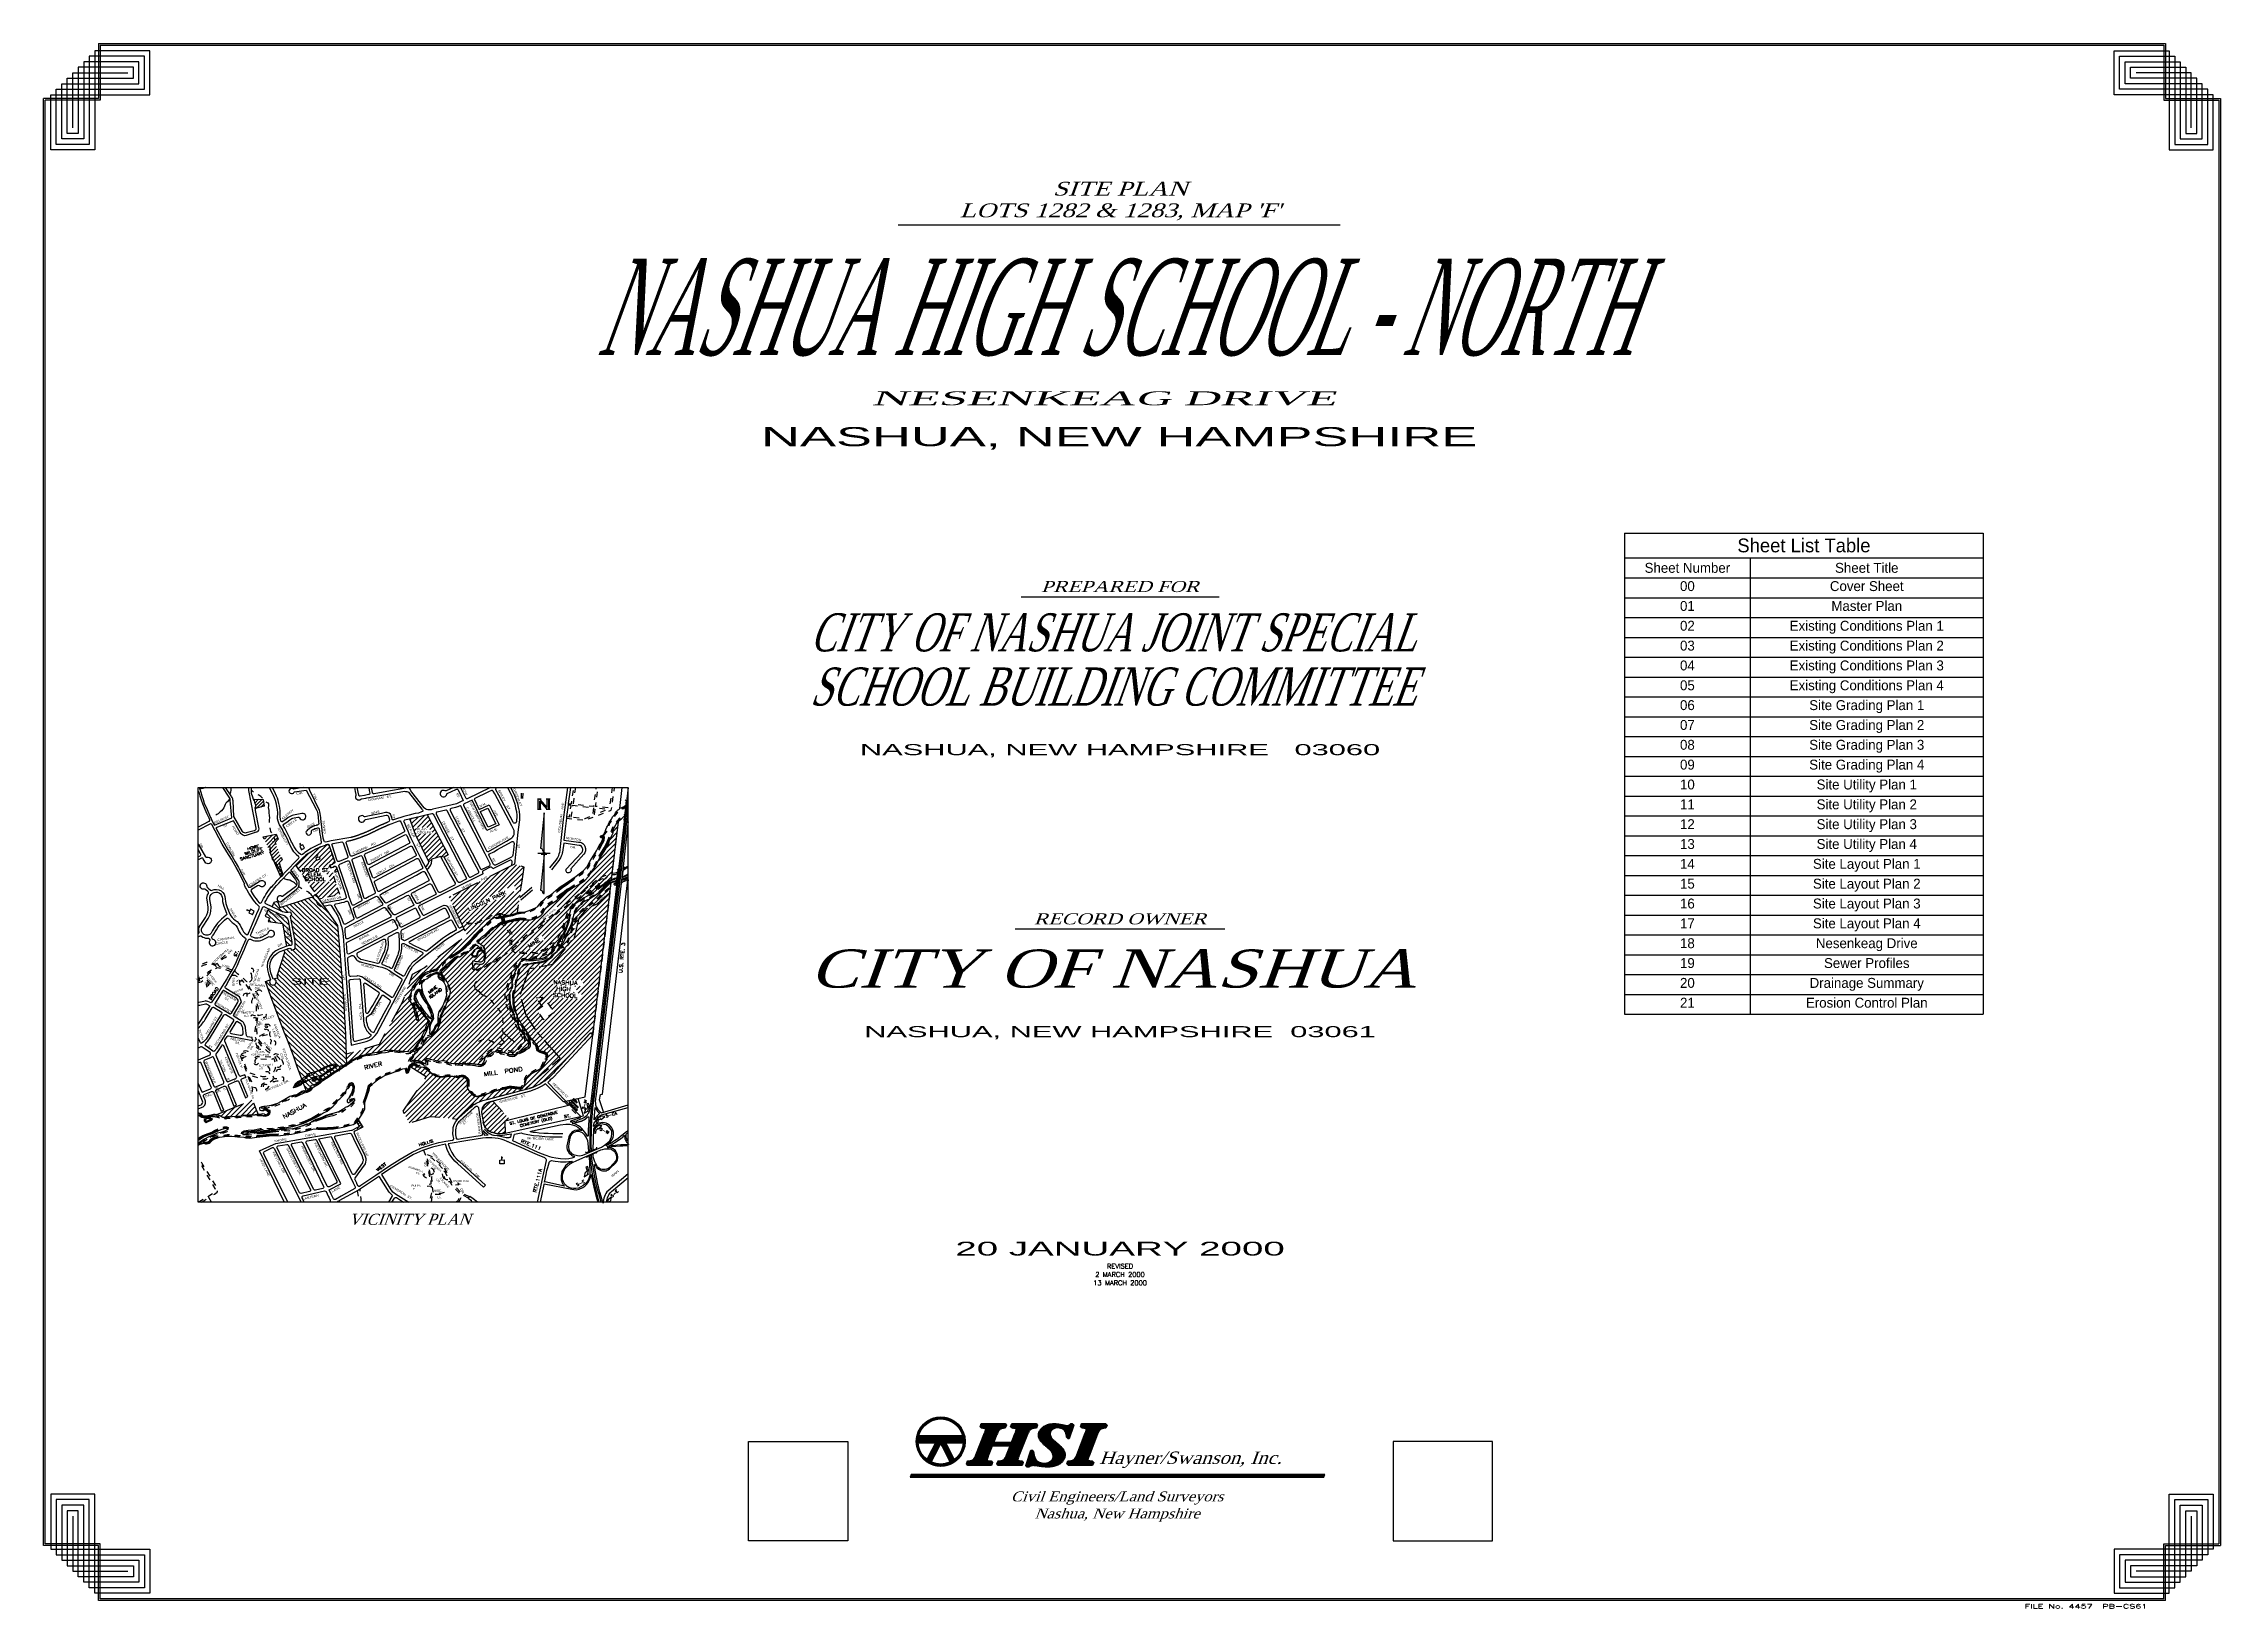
# Paper-space layout 'Cover Sheet' of a CAD drawing. Header units: inches. Extents: x 1.1 to 40.6, y 0.6 to 29.
import ezdxf
from ezdxf.enums import TextEntityAlignment as Align

# ---------------------------------------------------------------- set-up
doc = ezdxf.new("R2010")
doc.units = ezdxf.units.IN
doc.header["$MEASUREMENT"] = 0
for name, pattern in [('DASHED', [0.75, 0.5, -0.25]), ('DASHED4', [0.1875, 0.125, -0.0625]), ('DASHED8', [0.09375, 0.0625, -0.03125]), ('WATER2', [0.56, 0.4, -0.04, 0, -0.04, 0, -0.04, 0, -0.04])]:
    doc.linetypes.add(name, pattern=pattern)
for name, color, linetype in [('N-AREASHAD', 9, 'Continuous'), ('N-BLDG', 1, 'Continuous'), ('N-BRIDGE', 1, 'Continuous'), ('N-ELEM', 1, 'DASHED4'), ('N-HISCHOOL', 1, 'DASHED4'), ('N-PROP', 1, 'DASHED'), ('N-RD-MAIN', 1, 'Continuous'), ('N-RD-PRIV', 1, 'DASHED8'), ('N-SITE', 6, 'Continuous'), ('N-TEXT', 1, 'Continuous'), ('N-TURNARRW', 1, 'Continuous'), ('N-WATER', 1, 'Continuous'), ('N-WATER1', 1, 'WATER2'), ('P1TIL', 4, 'Continuous'), ('P1TIT', 4, 'Continuous'), ('P4BOL', 7, 'Continuous'), ('P4TIT', 7, 'Continuous'), ('P5TILOGO', 1, 'Continuous'), ('P5TIT', 1, 'Continuous'), ('P6TIL', 3, 'Continuous'), ('P7BOL', 3, 'Continuous'), ('P7TIT', 3, 'Continuous'), ('P9TIH', 9, 'Continuous'), ('REVISED', 5, 'Continuous'), ('SITE', 3, 'Continuous'), ('Title Block', 7, 'Continuous')]:
    doc.layers.add(name, color=color, linetype=linetype)
doc.styles.add('100L', font='simplex.shx', dxfattribs={"height": 8.8})
doc.styles.add('120BT', font='swiss.ttf', dxfattribs={"width": 2, "height": 11.5})
doc.styles.add('200BT', font='swiss.ttf', dxfattribs={"width": 2, "height": 17})
doc.styles.add('290B', font='swissl.ttf', dxfattribs={"width": 2, "height": 0.096875})
doc.styles.add('80', font='simplex.shx', dxfattribs={"width": 1.66, "height": 7.7})
doc.styles.add('80SL', font='simplex.shx', dxfattribs={"oblique": 22, "height": 7})
doc.styles.add('AJ4', font='dutch.ttf', dxfattribs={"width": 1.1, "oblique": 20, "height": 3.05119e-07})
doc.styles.add('MB10', font='dutch.ttf', dxfattribs={"oblique": 20})
doc.styles.add('MB3', font='dutch.ttf', dxfattribs={"width": 1.1, "oblique": 20, "height": 4.76748e-07})
doc.styles.add('MB6', font='dutch.ttf', dxfattribs={"width": 1.3, "oblique": 20, "height": 0.096875})
doc.styles.add('MB7', font='dutch.ttf', dxfattribs={"oblique": 20, "height": 0.0775})
doc.styles.add('MB8', font='dutch.ttf', dxfattribs={"oblique": 20, "height": 0.678126})
doc.styles.add('MB9', font='dutch.ttf', dxfattribs={"oblique": 20, "height": 0.348751})
doc.styles.add('ROMAND', font='romand', dxfattribs={"height": 7.874016})
doc.styles.add('ROMANS', font='romans')
doc.styles.add('TITLE', font='ROMANT', dxfattribs={"height": 0.022884})
doc.styles.add('TITLE2', font='ROMAND')
doc.styles.add('TITLEX', font='ROMANC', dxfattribs={"width": 1.2, "height": 0.007628})

# ---------------------------------------------------------------- blocks, each defined once
blk = doc.blocks.new('*X15')
at = {"color": 0}
for p, q in [((16218, 27001), (16248, 27032)), ((16241, 26936), (16365, 27060)), ((16264, 26871), (16482, 27089)), ((16346, 26864), (16544, 27063)), ((16433, 26863), (16575, 27004)), ((16521, 26862), (16605, 26946)), ((16572, 26825), (16635, 26888)), ((16288, 26806), (16328, 26846)), ((16311, 26741), (16327, 26757)), ((16339, 26681), (16406, 26748)), ((16368, 26621), (16494, 26747)), ((16397, 26562), (16582, 26746)), ((16426, 26502), (16695, 26772)), ((16455, 26443), (16726, 26714)), ((16484, 26383), (16756, 26655)), ((16513, 26324), (16786, 26597)), ((16542, 26264), (16816, 26539)), ((16619, 26784), (16665, 26830)), ((16671, 26306), (16846, 26481)), ((16786, 26332), (16877, 26423))]:
    blk.add_line(p, q, dxfattribs=at)
blk = doc.blocks.new('*X7')
at = {"color": 0}
for p, q in [((12768, 27803), (12794, 27829)), ((12785, 27758), (12853, 27826)), ((12798, 27709), (12912, 27823)), ((12812, 27661), (12942, 27791)), ((12897, 27685), (12951, 27738))]:
    blk.add_line(p, q, dxfattribs=at)
blk = doc.blocks.new('*X6')
at = {"color": 0}
for p, q in [((12959, 27101), (13018, 27160)), ((12980, 27051), (13109, 27180)), ((13001, 27002), (13177, 27178)), ((13023, 26953), (13199, 27129)), ((13044, 26903), (13162, 27021)), ((13065, 26854), (13182, 26971)), ((13087, 26805), (13202, 26920)), ((13108, 26755), (13223, 26870)), ((13130, 26706), (13243, 26819)), ((13151, 26657), (13263, 26769)), ((13172, 26607), (13229, 26664)), ((13194, 26558), (13246, 26610)), ((13215, 26509), (13263, 26557)), ((13237, 26459), (13280, 26503))]:
    blk.add_line(p, q, dxfattribs=at)
blk = doc.blocks.new('*X13')
at = {"color": 0}
for p, q in [((14182, 26115), (14570, 26502)), ((14529, 26373), (14710, 26554)), ((14571, 26327), (14756, 26512)), ((14146, 26167), (14375, 26396)), ((14218, 26062), (14250, 26094)), ((14292, 26136), (14524, 26368)), ((14381, 26136), (14518, 26274)), ((14469, 26136), (14778, 26446)), ((14558, 26136), (14800, 26379)), ((14646, 26137), (14822, 26313)), ((14734, 26137), (14765, 26167)), ((14786, 26188), (14844, 26246)), ((14823, 26137), (14845, 26159)), ((14842, 26067), (14888, 26114)), ((14254, 26010), (14291, 26046)), ((14291, 25958), (14379, 26046)), ((14363, 25853), (14389, 25880)), ((14391, 25970), (14394, 25972)), ((14399, 25801), (14478, 25880)), ((14435, 25749), (14566, 25880)), ((14471, 25697), (14655, 25880)), ((14508, 25645), (14743, 25880)), ((14544, 25592), (14853, 25902)), ((14624, 25585), (14875, 25835)), ((14705, 26018), (14733, 26047)), ((14734, 25606), (14897, 25769)), ((14745, 25970), (14809, 26035)), ((14760, 25897), (14831, 25968)), ((14811, 26036), (14821, 26047)), ((14844, 25627), (14919, 25703))]:
    blk.add_line(p, q, dxfattribs=at)
blk = doc.blocks.new('*X11')
at = {"color": 0}
for p, q in [((19900, 26794), (19979, 26874)), ((19494, 26035), (19930, 26471)), ((19631, 26260), (19942, 26572)), ((19779, 26497), (19955, 26672)), ((19842, 26648), (19967, 26773)), ((16434, 22887), (19918, 26370)), ((18464, 24828), (19906, 26269)), ((18614, 24889), (19893, 26169)), ((16775, 23404), (19090, 25720)), ((18886, 25427), (19307, 25848)), ((19435, 25622), (19881, 26068)), ((19774, 25873), (19869, 25967)), ((18648, 24835), (19111, 25298)), ((18685, 25402), (18728, 25446)), ((16753, 23294), (18675, 25216)), ((16828, 23545), (18497, 25215)), ((16885, 23691), (18383, 25189)), ((17493, 24741), (17867, 25115)), ((17548, 24707), (17980, 25139)), ((17570, 24641), (18099, 25170)), ((17578, 24472), (18291, 25185)), ((17584, 24566), (18208, 25191)), ((18371, 24470), (19084, 25183)), ((18460, 24470), (19046, 25057)), ((16268, 22632), (18346, 24710)), ((16351, 22627), (18393, 24669)), ((16789, 24214), (17089, 24514)), ((16825, 24161), (17267, 24603)), ((16860, 24108), (17348, 24596)), ((16891, 24051), (17361, 24520)), ((17368, 24439), (17537, 24609)), ((17410, 24658), (17456, 24704)), ((17441, 24424), (17558, 24541)), ((17470, 24806), (17488, 24825)), ((17494, 24654), (17506, 24666)), ((18254, 24441), (18628, 24815)), ((18556, 24478), (18963, 24885)), ((18676, 24510), (18832, 24666)), ((16421, 22609), (18181, 24368)), ((16562, 22661), (18103, 24202)), ((16922, 23993), (17346, 24417)), ((16937, 23831), (17388, 24282)), ((16941, 23924), (17341, 24324)), ((17370, 24353), (17414, 24396)), ((17393, 24287), (17490, 24384)), ((16632, 22643), (18071, 24081)), ((16707, 22629), (18059, 23981)), ((16795, 22629), (18020, 23853)), ((16871, 22616), (18013, 23758)), ((16933, 22590), (18020, 23677)), ((17006, 22575), (18037, 23605)), ((17100, 22580), (18060, 23540)), ((17208, 22600), (18086, 23478)), ((17279, 22583), (18113, 23416)), ((17361, 22576), (18140, 23355)), ((17435, 22561), (18168, 23294)), ((17753, 22791), (18194, 23232)), ((17849, 22799), (18228, 23178)), ((17916, 22778), (18263, 23124)), ((17980, 22753), (18297, 23070)), ((18052, 22737), (18330, 23015)), ((18195, 22791), (18360, 22956)), ((16281, 22733), (16405, 22857)), ((16482, 22581), (16501, 22600))]:
    blk.add_line(p, q, dxfattribs=at)
blk = doc.blocks.new('*X9')
at = {"color": 0}
for p, q in [((14759, 20327), (14917, 20486)), ((14764, 20244), (14989, 20469)), ((14778, 20170), (15031, 20423)), ((14792, 20095), (15073, 20377)), ((14818, 20032), (15116, 20331)), ((14858, 19984), (15158, 20285)), ((14909, 19947), (15201, 20239)), ((15186, 20136), (15243, 20193)), ((14974, 19924), (15177, 20127)), ((15045, 19906), (15180, 20041)), ((15138, 19911), (15182, 19955))]:
    blk.add_line(p, q, dxfattribs=at)
blk = doc.blocks.new('*X8')
at = {"color": 0}
for p, q in [((14644, 21962), (14675, 21993)), ((14650, 21863), (14677, 21890)), ((14664, 21929), (14694, 21960)), ((14683, 21896), (14714, 21926)), ((14688, 21847), (14733, 21893))]:
    blk.add_line(p, q, dxfattribs=at)
blk = doc.blocks.new('*X10')
at = {"color": 0}
for p, q in [((12783, 21621), (12890, 21729)), ((12857, 21607), (13041, 21792)), ((12956, 21618), (13193, 21855)), ((13050, 21624), (13344, 21918)), ((13147, 21632), (13374, 21859)), ((13243, 21640), (13399, 21796)), ((13338, 21646), (13425, 21734)), ((12722, 21649), (12739, 21666)), ((13435, 21655), (13451, 21671))]:
    blk.add_line(p, q, dxfattribs=at)
blk = doc.blocks.new('*X14')
at = {"color": 0}
for p, q in [((18220, 23789), (19803, 25372)), ((19109, 24766), (19816, 25472)), ((19226, 24971), (19828, 25573)), ((19273, 25107), (19840, 25673)), ((19282, 25204), (19514, 25436)), ((18241, 23721), (19791, 25271)), ((18261, 23653), (19779, 25171)), ((18808, 24111), (19767, 25070)), ((18893, 24108), (19755, 24970)), ((18978, 24105), (19743, 24869)), ((19063, 24102), (19731, 24769)), ((19149, 24098), (19719, 24668)), ((19234, 24095), (19706, 24568)), ((18241, 23898), (18709, 24366)), ((18281, 23584), (18806, 24110)), ((18287, 24032), (18599, 24345)), ((18333, 24166), (18490, 24323)), ((18379, 24301), (18380, 24302)), ((19264, 23860), (19670, 24266)), ((19319, 24092), (19694, 24467)), ((19327, 23835), (19658, 24166)), ((19355, 24040), (19682, 24367)), ((18301, 23516), (18526, 23741)), ((18534, 23130), (19163, 23759)), ((18562, 23777), (18803, 24018)), ((18562, 23689), (18877, 24004)), ((18575, 23083), (19248, 23756)), ((18599, 23637), (18800, 23838)), ((18617, 23036), (19646, 24065)), ((18659, 22990), (19634, 23965)), ((18701, 22944), (19622, 23864)), ((18717, 23666), (18822, 23772)), ((18743, 22897), (19610, 23764)), ((18753, 23614), (18907, 23769)), ((18789, 23562), (18992, 23765)), ((18826, 23510), (19078, 23762)), ((18838, 23876), (18883, 23921)), ((18923, 23873), (18935, 23885)), ((18951, 23989), (18962, 24000)), ((19009, 23870), (19020, 23881)), ((19036, 23986), (19047, 23997)), ((19094, 23867), (19105, 23878)), ((19121, 23982), (19133, 23994)), ((19179, 23863), (19190, 23875)), ((19206, 23979), (19218, 23991)), ((19234, 23919), (19303, 23987)), ((18324, 23451), (18562, 23689)), ((18359, 23397), (18599, 23637)), ((18394, 23344), (18552, 23502)), ((18429, 23291), (18589, 23450)), ((18464, 23237), (18625, 23398)), ((18499, 23184), (18807, 23492)), ((18785, 22851), (19597, 23663)), ((18827, 22804), (19585, 23563)), ((18869, 22758), (19573, 23462)), ((18911, 22711), (19561, 23362)), ((18434, 22147), (19549, 23261)), ((19503, 23127), (19537, 23161)), ((18618, 22242), (19196, 22820)), ((18311, 22112), (18431, 22231))]:
    blk.add_line(p, q, dxfattribs=at)
blk = doc.blocks.new('*X12')
at = {"color": 0}
for p, q in [((19171, 25182), (19838, 25849)), ((19514, 25436), (19852, 25774)), ((19189, 25288), (19467, 25566)), ((18935, 24681), (19226, 24971)), ((19044, 24877), (19197, 25030)), ((19130, 25052), (19282, 25204)), ((18709, 24366), (19109, 24766)), ((18126, 23960), (18333, 24166)), ((18147, 24069), (18379, 24301)), ((18173, 24184), (18377, 24387)), ((18380, 24302), (18478, 24400)), ((18490, 24323), (18580, 24414)), ((18599, 24345), (18718, 24463)), ((18091, 23836), (18287, 24032)), ((18096, 23753), (18241, 23898)), ((18097, 23665), (18220, 23789)), ((18113, 23593), (18241, 23721)), ((18130, 23522), (18261, 23653)), ((18152, 23455), (18281, 23584)), ((18179, 23394), (18301, 23516)), ((18212, 23339), (18324, 23451)), ((18249, 23288), (18359, 23397)), ((18285, 23235), (18394, 23344)), ((18315, 23177), (18429, 23291)), ((18350, 23123), (18464, 23237)), ((18384, 23068), (18499, 23184)), ((18422, 23019), (18534, 23130)), ((18468, 22976), (18575, 23083)), ((18511, 22930), (18617, 23036)), ((18535, 22866), (18659, 22990)), ((18571, 22814), (18701, 22944)), ((16239, 22514), (16284, 22559)), ((16293, 22480), (16334, 22521)), ((16347, 22446), (16422, 22521)), ((18276, 22166), (18869, 22758)), ((18431, 22231), (18911, 22711)), ((18637, 22791), (18743, 22897)), ((18697, 22763), (18785, 22851)), ((18704, 22682), (18827, 22804)), ((16106, 21674), (16770, 22339)), ((16128, 21784), (16692, 22349)), ((16137, 21617), (16866, 22346)), ((16168, 21560), (16958, 22349)), ((16200, 21504), (17035, 22339)), ((16316, 22062), (16634, 22379)), ((16327, 21542), (17120, 22335)), ((16401, 22411), (16485, 22496)), ((16453, 21580), (17204, 22330)), ((16455, 22377), (16537, 22459)), ((16505, 22339), (16585, 22419)), ((16580, 21618), (17248, 22286)), ((16662, 21612), (17254, 22203)), ((16743, 21604), (17263, 22124)), ((17832, 21986), (17973, 22127)), ((17952, 22018), (18071, 22137)), ((18072, 22049), (18150, 22127)), ((18191, 22080), (18235, 22124)), ((18327, 22305), (18419, 22396)), ((16823, 21596), (17297, 22070)), ((16904, 21589), (17337, 22021)), ((16985, 21581), (17393, 21989)), ((17065, 21573), (17481, 21989)), ((17473, 21892), (17609, 22029)), ((17593, 21924), (17747, 22078)), ((17712, 21955), (17871, 22114))]:
    blk.add_line(p, q, dxfattribs=at)
blk = doc.blocks.new('MAR')
at = {"layer": 'N-SITE'}
h = blk.add_hatch(color=256, dxfattribs=at)
h.paths.add_polyline_path([(-0.17, 0.24, -0.093501), (-0.13, 0.23, -0.11645), (-0.1, 0.21, -0.187279), (-0.08, 0.17, 0.176913), (-0.07, 0.12, 0.097621), (-0.04, 0.1, 0.083717), (0, 0.08), (0, 1.95)])
h.paths.add_polyline_path([(0, -0.08), (-0.17, -1.79, -0.093501), (-0.13, -1.8, -0.11645), (-0.1, -1.82, -0.187279), (-0.08, -1.86, 0.176913), (-0.07, -1.91, 0.097621), (-0.04, -1.93, 0.083717), (0, -1.95)])
h.paths.add_polyline_path([(0.15, 2.11), (0.23, 2.11), (0.23, 2.61), (0.15, 2.61), (0.15, 2.21), (-0.2, 2.61), (-0.28, 2.61), (-0.28, 2.11), (-0.2, 2.11), (-0.2, 2.51)])
for p, q in [((-0.14, 2.61), (-0.32, 2.61)), ((-0.14, 2.11), (-0.32, 2.11)), ((-0.28, 2.11), (-0.28, 2.61)), ((0.15, 2.21), (-0.2, 2.61)), ((-0.2, 2.51), (0.15, 2.11)), ((-0.2, 2.11), (-0.2, 2.51)), ((-0.2, 2.51), (-0.2, 2.11)), ((-0.17, 2.11), (-0.17, 2.47)), ((0.29, 2.61), (0.11, 2.61)), ((0.29, 2.11), (0.11, 2.11)), ((0.15, 2.21), (0.15, 2.61)), ((0.23, 2.11), (0.23, 2.61)), ((0.26, 2.11), (0.26, 2.61)), ((0, 1.95), (-0.17, 0.24)), ((0, -1.95), (0, 1.95)), ((-0.3, 0), (0.3, 0)), ((-0.06, 0.04), (0.06, 0.04)), ((0, -0.08), (-0.17, -1.79)), ((-0.14, -0.04), (0.14, -0.04))]:
    blk.add_line(p, q, dxfattribs=at)
for points in [[(-0.17, 0.24, -0.093518), (-0.13, 0.23, -0.116423), (-0.1, 0.21, -0.187274), (-0.08, 0.17, 0.176917), (-0.07, 0.12, 0.09767), (-0.04, 0.1, 0.083681), (0, 0.08)], [(-0.17, -1.79, -0.093518), (-0.13, -1.8, -0.116423), (-0.1, -1.82, -0.187274), (-0.08, -1.86, 0.176917), (-0.07, -1.91, 0.09767), (-0.04, -1.93, 0.083681), (0, -1.95)]]:
    blk.add_lwpolyline(points, format="xyb", dxfattribs=at)
at = {"layer": 'N-SITE', "style": '80SL', "oblique": 22}
for tag, p, rotation in [('NORTH_UPSIDE', (0.17, 1.28), 270), ('NORTH', (0.24, -1.4), 90)]:
    blk.add_attdef(tag, p, '', height=0.07, rotation=rotation, dxfattribs=at)
blk = doc.blocks.new('*X3')
at = {"color": 0}
for p, q in [((-7.174, 3.044), (-6.992, 3.226)), ((-7.168, 3.059), (-6.935, 3.291)), ((-7.162, 3.073), (-6.944, 3.291)), ((-7.156, 3.088), (-6.953, 3.291)), ((-7.153, 3.268), (-7.13, 3.291)), ((-7.151, 3.261), (-7.121, 3.291)), ((-7.15, 3.103), (-6.962, 3.291)), ((-7.148, 3.282), (-7.138, 3.291)), ((-7.145, 3.117), (-6.97, 3.291)), ((-7.143, 3.26), (-7.112, 3.291)), ((-7.139, 3.132), (-6.979, 3.291)), ((-7.136, 3.259), (-7.103, 3.291)), ((-7.133, 3.147), (-6.988, 3.291)), ((-7.128, 3.258), (-7.094, 3.291)), ((-7.127, 3.161), (-6.997, 3.291)), ((-7.121, 3.176), (-7.006, 3.291)), ((-7.12, 3.256), (-7.085, 3.291)), ((-7.116, 3.191), (-7.015, 3.291)), ((-7.114, 3.254), (-7.077, 3.291)), ((-7.11, 3.205), (-7.024, 3.291)), ((-7.108, 3.251), (-7.068, 3.291)), ((-7.105, 3.218), (-7.032, 3.291)), ((-7.105, 3.245), (-7.059, 3.291)), ((-7.103, 3.229), (-7.041, 3.291)), ((-7.103, 3.238), (-7.05, 3.291)), ((-6.965, 3.253), (-6.926, 3.291)), ((-6.951, 3.258), (-6.917, 3.291)), ((-6.94, 3.26), (-6.909, 3.291)), ((-6.93, 3.261), (-6.916, 3.275)), ((-6.879, 3.03), (-6.699, 3.209)), ((-6.873, 3.044), (-6.689, 3.228)), ((-6.868, 3.084), (-6.661, 3.291)), ((-6.867, 3.059), (-6.635, 3.291)), ((-6.861, 3.073), (-6.643, 3.291)), ((-6.86, 3.084), (-6.652, 3.291)), ((-6.854, 3.266), (-6.829, 3.291)), ((-6.851, 3.261), (-6.82, 3.291)), ((-6.849, 3.28), (-6.838, 3.291)), ((-6.843, 3.118), (-6.67, 3.291)), ((-6.843, 3.26), (-6.811, 3.291)), ((-6.837, 3.133), (-6.679, 3.291)), ((-6.835, 3.259), (-6.803, 3.291)), ((-6.832, 3.147), (-6.688, 3.291)), ((-6.827, 3.258), (-6.794, 3.291)), ((-6.826, 3.162), (-6.696, 3.291)), ((-6.82, 3.177), (-6.705, 3.291)), ((-6.82, 3.256), (-6.785, 3.291)), ((-6.814, 3.191), (-6.714, 3.291)), ((-6.813, 3.254), (-6.776, 3.291)), ((-6.809, 3.206), (-6.723, 3.291)), ((-6.808, 3.251), (-6.767, 3.291)), ((-6.805, 3.218), (-6.732, 3.291)), ((-6.804, 3.246), (-6.758, 3.291)), ((-6.802, 3.23), (-6.741, 3.291)), ((-6.801, 3.239), (-6.749, 3.291)), ((-6.666, 3.251), (-6.626, 3.291)), ((-6.652, 3.257), (-6.617, 3.291)), ((-6.64, 3.259), (-6.608, 3.291)), ((-6.63, 3.26), (-6.609, 3.282)), ((-6.621, 3.261), (-6.614, 3.268)), ((-6.582, 3.167), (-6.46, 3.289)), ((-6.582, 3.176), (-6.471, 3.288)), ((-6.582, 3.185), (-6.482, 3.285)), ((-6.581, 3.16), (-6.45, 3.29)), ((-6.581, 3.195), (-6.494, 3.282)), ((-6.579, 3.153), (-6.441, 3.291)), ((-6.578, 3.206), (-6.508, 3.276)), ((-6.576, 3.146), (-6.431, 3.291)), ((-6.574, 3.14), (-6.422, 3.291)), ((-6.571, 3.222), (-6.528, 3.266)), ((-6.571, 3.134), (-6.472, 3.233)), ((-6.567, 3.129), (-6.48, 3.217)), ((-6.456, 3.249), (-6.414, 3.291)), ((-6.436, 3.26), (-6.406, 3.29)), ((-6.424, 3.263), (-6.398, 3.29)), ((-6.414, 3.265), (-6.39, 3.289)), ((-6.405, 3.265), (-6.382, 3.288)), ((-6.397, 3.264), (-6.374, 3.286)), ((-6.389, 3.263), (-6.367, 3.285)), ((-6.382, 3.262), (-6.359, 3.284)), ((-6.375, 3.26), (-6.352, 3.282)), ((-6.368, 3.257), (-6.344, 3.281)), ((-6.362, 3.254), (-6.337, 3.279)), ((-6.357, 3.251), (-6.33, 3.277)), ((-6.351, 3.248), (-6.323, 3.276)), ((-6.346, 3.244), (-6.316, 3.275)), ((-6.342, 3.24), (-6.308, 3.274)), ((-6.337, 3.235), (-6.299, 3.274)), ((-6.333, 3.231), (-6.288, 3.275)), ((-6.329, 3.226), (-6.263, 3.291)), ((-6.325, 3.221), (-6.255, 3.291)), ((-6.322, 3.215), (-6.251, 3.286)), ((-6.319, 3.209), (-6.256, 3.272)), ((-6.316, 3.203), (-6.26, 3.259)), ((-6.313, 3.197), (-6.265, 3.246)), ((-6.311, 3.19), (-6.269, 3.233)), ((-6.31, 3.183), (-6.274, 3.219)), ((-6.183, 3.045), (-6.006, 3.222)), ((-6.177, 3.06), (-5.945, 3.291)), ((-6.171, 3.074), (-5.954, 3.291)), ((-6.168, 3.264), (-6.14, 3.291)), ((-6.166, 3.088), (-5.963, 3.291)), ((-6.163, 3.277), (-6.148, 3.291)), ((-6.162, 3.261), (-6.131, 3.291)), ((-6.16, 3.103), (-5.972, 3.291)), ((-6.159, 3.29), (-6.157, 3.291)), ((-6.155, 3.117), (-5.981, 3.291)), ((-6.154, 3.26), (-6.122, 3.291)), ((-6.149, 3.132), (-5.989, 3.291)), ((-6.146, 3.259), (-6.113, 3.291)), ((-6.143, 3.146), (-5.998, 3.291)), ((-6.138, 3.258), (-6.104, 3.291)), ((-6.138, 3.161), (-6.007, 3.291)), ((-6.132, 3.175), (-6.016, 3.291)), ((-6.131, 3.256), (-6.095, 3.291)), ((-6.126, 3.19), (-6.025, 3.291)), ((-6.124, 3.254), (-6.087, 3.291)), ((-6.121, 3.204), (-6.034, 3.291)), ((-6.118, 3.251), (-6.078, 3.291)), ((-6.116, 3.218), (-6.042, 3.291)), ((-6.114, 3.246), (-6.069, 3.291)), ((-6.113, 3.239), (-6.06, 3.291)), ((-6.113, 3.229), (-6.051, 3.291)), ((-5.973, 3.255), (-5.936, 3.291)), ((-5.96, 3.258), (-5.927, 3.291)), ((-5.95, 3.26), (-5.925, 3.285)), ((-5.94, 3.261), (-5.93, 3.271)), ((-7.26, 2.896), (-7.038, 3.118)), ((-7.251, 2.896), (-7.039, 3.108)), ((-7.243, 2.896), (-7.03, 3.108)), ((-7.234, 2.896), (-7.056, 3.074)), ((-7.225, 2.896), (-7.061, 3.059)), ((-7.216, 2.896), (-7.067, 3.045)), ((-7.215, 2.949), (-7.032, 3.133)), ((-7.207, 2.896), (-7.072, 3.031)), ((-7.204, 2.97), (-7.026, 3.148)), ((-7.198, 2.896), (-7.078, 3.016)), ((-7.197, 2.985), (-7.02, 3.163)), ((-7.191, 3), (-7.013, 3.178)), ((-7.19, 2.896), (-7.083, 3.002)), ((-7.185, 3.015), (-7.007, 3.193)), ((-7.179, 3.029), (-7.001, 3.208)), ((-7.045, 3.084), (-7.021, 3.108)), ((-7.036, 3.084), (-7.012, 3.108)), ((-7.027, 3.084), (-7.003, 3.108)), ((-7.019, 3.084), (-6.995, 3.108)), ((-7.01, 3.084), (-6.986, 3.108)), ((-7.001, 3.084), (-6.977, 3.108)), ((-6.992, 3.084), (-6.968, 3.108)), ((-6.983, 3.084), (-6.959, 3.108)), ((-6.974, 3.084), (-6.95, 3.108)), ((-6.966, 3.084), (-6.941, 3.108)), ((-6.96, 2.896), (-6.735, 3.121)), ((-6.957, 3.084), (-6.933, 3.108)), ((-6.951, 2.896), (-6.74, 3.106)), ((-6.948, 3.084), (-6.924, 3.108)), ((-6.942, 2.896), (-6.746, 3.091)), ((-6.939, 3.084), (-6.915, 3.108)), ((-6.933, 2.896), (-6.752, 3.077)), ((-6.93, 3.084), (-6.906, 3.108)), ((-6.924, 2.896), (-6.758, 3.062)), ((-6.921, 3.084), (-6.897, 3.108)), ((-6.916, 2.896), (-6.763, 3.048)), ((-6.913, 2.951), (-6.729, 3.135)), ((-6.913, 3.084), (-6.888, 3.108)), ((-6.907, 2.896), (-6.769, 3.033)), ((-6.904, 3.084), (-6.88, 3.108)), ((-6.903, 2.97), (-6.723, 3.15)), ((-6.898, 2.896), (-6.775, 3.018)), ((-6.896, 2.986), (-6.717, 3.164)), ((-6.895, 3.084), (-6.871, 3.108)), ((-6.89, 3.001), (-6.712, 3.179)), ((-6.889, 2.896), (-6.781, 3.004)), ((-6.886, 3.084), (-6.862, 3.108)), ((-6.884, 3.015), (-6.706, 3.194)), ((-6.877, 3.084), (-6.853, 3.108)), ((-6.683, 2.952), (-6.638, 2.996)), ((-6.678, 2.965), (-6.64, 3.003)), ((-6.674, 2.978), (-6.641, 3.011)), ((-6.67, 2.991), (-6.642, 3.018)), ((-6.665, 3.004), (-6.643, 3.026)), ((-6.661, 3.017), (-6.649, 3.029)), ((-6.564, 3.124), (-6.481, 3.207)), ((-6.56, 3.119), (-6.48, 3.198)), ((-6.556, 3.114), (-6.479, 3.191)), ((-6.552, 3.109), (-6.476, 3.184)), ((-6.548, 3.104), (-6.474, 3.178)), ((-6.544, 3.1), (-6.471, 3.172)), ((-6.539, 3.095), (-6.468, 3.166)), ((-6.535, 3.091), (-6.464, 3.161)), ((-6.53, 3.086), (-6.46, 3.156)), ((-6.526, 3.082), (-6.456, 3.152)), ((-6.521, 3.078), (-6.452, 3.147)), ((-6.516, 3.074), (-6.447, 3.143)), ((-6.512, 3.07), (-6.443, 3.139)), ((-6.507, 3.066), (-6.438, 3.134)), ((-6.502, 3.061), (-6.434, 3.13)), ((-6.5, 2.878), (-6.342, 3.036)), ((-6.497, 3.057), (-6.429, 3.126)), ((-6.493, 3.053), (-6.424, 3.122)), ((-6.49, 2.879), (-6.34, 3.029)), ((-6.488, 3.049), (-6.419, 3.118)), ((-6.483, 3.045), (-6.415, 3.114)), ((-6.481, 2.88), (-6.337, 3.023)), ((-6.479, 3.041), (-6.41, 3.11)), ((-6.474, 3.036), (-6.405, 3.106)), ((-6.471, 2.881), (-6.336, 3.016)), ((-6.47, 3.032), (-6.4, 3.102)), ((-6.465, 3.028), (-6.395, 3.098)), ((-6.461, 3.023), (-6.39, 3.094)), ((-6.461, 2.882), (-6.335, 3.008)), ((-6.457, 3.018), (-6.386, 3.09)), ((-6.453, 3.014), (-6.381, 3.085)), ((-6.45, 2.884), (-6.334, 3)), ((-6.449, 3.008), (-6.376, 3.081)), ((-6.446, 3.002), (-6.372, 3.077)), ((-6.446, 2.941), (-6.345, 3.042)), ((-6.444, 2.996), (-6.368, 3.072)), ((-6.441, 2.99), (-6.363, 3.068)), ((-6.44, 2.983), (-6.359, 3.063)), ((-6.44, 2.956), (-6.348, 3.048)), ((-6.438, 2.975), (-6.355, 3.058)), ((-6.438, 2.966), (-6.352, 3.053)), ((-6.308, 3.176), (-6.278, 3.206)), ((-6.307, 3.168), (-6.283, 3.193)), ((-6.306, 3.16), (-6.287, 3.179)), ((-6.3, 3.158), (-6.291, 3.166)), ((-6.27, 2.896), (-6.047, 3.119)), ((-6.261, 2.896), (-6.052, 3.105)), ((-6.253, 2.896), (-6.058, 3.091)), ((-6.244, 2.896), (-6.063, 3.076)), ((-6.235, 2.896), (-6.069, 3.062)), ((-6.227, 2.947), (-6.041, 3.134)), ((-6.226, 2.896), (-6.074, 3.048)), ((-6.217, 2.896), (-6.08, 3.033)), ((-6.212, 2.971), (-6.035, 3.148)), ((-6.208, 2.896), (-6.085, 3.019)), ((-6.205, 2.987), (-6.03, 3.162)), ((-6.2, 3.002), (-6.024, 3.177)), ((-6.2, 2.896), (-6.091, 3.004)), ((-6.194, 3.016), (-6.019, 3.191)), ((-6.188, 3.031), (-6.013, 3.205)), ((-7.287, 2.896), (-7.256, 2.927)), ((-7.286, 2.905), (-7.265, 2.926)), ((-7.281, 2.919), (-7.275, 2.925)), ((-7.278, 2.896), (-7.244, 2.929)), ((-7.269, 2.896), (-7.23, 2.935)), ((-7.181, 2.896), (-7.089, 2.988)), ((-7.172, 2.896), (-7.094, 2.973)), ((-7.163, 2.896), (-7.098, 2.96)), ((-7.154, 2.896), (-7.1, 2.949)), ((-7.145, 2.896), (-7.099, 2.942)), ((-7.136, 2.896), (-7.095, 2.937)), ((-7.128, 2.896), (-7.09, 2.933)), ((-7.119, 2.896), (-7.085, 2.93)), ((-7.11, 2.896), (-7.078, 2.928)), ((-7.101, 2.896), (-7.07, 2.927)), ((-7.092, 2.896), (-7.062, 2.926)), ((-7.083, 2.896), (-7.054, 2.925)), ((-7.075, 2.896), (-7.049, 2.921)), ((-7.066, 2.896), (-7.054, 2.907)), ((-6.988, 2.902), (-6.965, 2.926)), ((-6.986, 2.896), (-6.955, 2.927)), ((-6.982, 2.917), (-6.974, 2.925)), ((-6.977, 2.896), (-6.944, 2.929)), ((-6.969, 2.896), (-6.929, 2.935)), ((-6.88, 2.896), (-6.786, 2.989)), ((-6.871, 2.896), (-6.792, 2.975)), ((-6.862, 2.896), (-6.796, 2.962)), ((-6.854, 2.896), (-6.799, 2.95)), ((-6.845, 2.896), (-6.798, 2.942)), ((-6.836, 2.896), (-6.794, 2.937)), ((-6.827, 2.896), (-6.789, 2.933)), ((-6.818, 2.896), (-6.783, 2.931)), ((-6.809, 2.896), (-6.777, 2.928)), ((-6.801, 2.896), (-6.769, 2.927)), ((-6.792, 2.896), (-6.761, 2.926)), ((-6.783, 2.896), (-6.753, 2.925)), ((-6.774, 2.896), (-6.745, 2.924)), ((-6.765, 2.896), (-6.75, 2.911)), ((-6.756, 2.896), (-6.755, 2.897)), ((-6.705, 2.886), (-6.627, 2.963)), ((-6.703, 2.878), (-6.624, 2.957)), ((-6.7, 2.899), (-6.63, 2.969)), ((-6.696, 2.912), (-6.632, 2.976)), ((-6.694, 2.878), (-6.621, 2.952)), ((-6.691, 2.925), (-6.635, 2.982)), ((-6.687, 2.938), (-6.637, 2.989)), ((-6.677, 2.886), (-6.617, 2.946)), ((-6.664, 2.891), (-6.613, 2.941)), ((-6.654, 2.892), (-6.609, 2.937)), ((-6.644, 2.893), (-6.605, 2.932)), ((-6.636, 2.892), (-6.6, 2.928)), ((-6.628, 2.892), (-6.595, 2.924)), ((-6.62, 2.891), (-6.59, 2.921)), ((-6.612, 2.89), (-6.584, 2.917)), ((-6.604, 2.889), (-6.578, 2.914)), ((-6.596, 2.888), (-6.572, 2.912)), ((-6.589, 2.886), (-6.566, 2.909)), ((-6.581, 2.885), (-6.559, 2.907)), ((-6.573, 2.884), (-6.552, 2.906)), ((-6.566, 2.883), (-6.545, 2.904)), ((-6.558, 2.882), (-6.537, 2.903)), ((-6.55, 2.881), (-6.529, 2.902)), ((-6.542, 2.88), (-6.52, 2.902)), ((-6.534, 2.88), (-6.51, 2.903)), ((-6.526, 2.879), (-6.5, 2.905)), ((-6.517, 2.879), (-6.487, 2.909)), ((-6.509, 2.878), (-6.469, 2.918)), ((-6.438, 2.887), (-6.334, 2.991)), ((-6.426, 2.891), (-6.335, 2.981)), ((-6.411, 2.896), (-6.338, 2.969)), ((-6.394, 2.904), (-6.345, 2.953)), ((-6.301, 2.901), (-6.275, 2.926)), ((-6.297, 2.896), (-6.265, 2.927)), ((-6.296, 2.914), (-6.285, 2.925)), ((-6.288, 2.896), (-6.254, 2.93)), ((-6.279, 2.896), (-6.236, 2.938)), ((-6.191, 2.896), (-6.096, 2.99)), ((-6.182, 2.896), (-6.102, 2.975)), ((-6.173, 2.896), (-6.108, 2.961)), ((-6.164, 2.896), (-6.11, 2.95)), ((-6.155, 2.896), (-6.109, 2.942)), ((-6.147, 2.896), (-6.105, 2.937)), ((-6.138, 2.896), (-6.1, 2.933)), ((-6.129, 2.896), (-6.094, 2.931)), ((-6.12, 2.896), (-6.087, 2.929)), ((-6.111, 2.896), (-6.08, 2.927)), ((-6.102, 2.896), (-6.072, 2.926)), ((-6.093, 2.896), (-6.063, 2.926)), ((-6.085, 2.896), (-6.055, 2.925)), ((-6.076, 2.896), (-6.057, 2.914)), ((-6.067, 2.896), (-6.062, 2.901))]:
    blk.add_line(p, q, dxfattribs=at)
blk = doc.blocks.new('*X5')
at = {"color": 0}
for p, q in [((-7.132, 3.246), (-7.147, 3.26)), ((-7.123, 3.245), (-7.137, 3.259)), ((-7.113, 3.244), (-7.127, 3.258)), ((-7.104, 3.243), (-7.116, 3.255)), ((-6.984, 3.2), (-6.998, 3.214)), ((-6.981, 3.205), (-6.995, 3.219)), ((-6.978, 3.211), (-6.992, 3.225)), ((-6.975, 3.216), (-6.989, 3.23)), ((-6.972, 3.221), (-6.986, 3.235)), ((-6.968, 3.226), (-6.982, 3.24)), ((-6.964, 3.23), (-6.978, 3.244)), ((-6.959, 3.234), (-6.973, 3.248)), ((-6.954, 3.237), (-6.968, 3.252)), ((-6.948, 3.24), (-6.962, 3.254)), ((-6.942, 3.242), (-6.956, 3.256)), ((-6.935, 3.244), (-6.949, 3.258)), ((-6.928, 3.245), (-6.942, 3.259)), ((-6.92, 3.246), (-6.935, 3.26)), ((-6.913, 3.247), (-6.927, 3.261)), ((-6.907, 3.25), (-6.921, 3.264)), ((-6.904, 3.256), (-6.918, 3.27)), ((-6.902, 3.261), (-6.916, 3.276)), ((-6.899, 3.267), (-6.913, 3.282)), ((-6.897, 3.273), (-6.911, 3.287)), ((-6.836, 3.246), (-6.85, 3.26)), ((-6.826, 3.245), (-6.84, 3.26)), ((-6.816, 3.244), (-6.83, 3.258)), ((-6.806, 3.242), (-6.82, 3.256)), ((-6.684, 3.197), (-6.698, 3.211)), ((-6.682, 3.203), (-6.696, 3.217)), ((-6.679, 3.208), (-6.693, 3.222)), ((-6.675, 3.213), (-6.69, 3.228)), ((-6.672, 3.218), (-6.686, 3.233)), ((-6.668, 3.223), (-6.682, 3.237)), ((-6.664, 3.228), (-6.678, 3.242)), ((-6.66, 3.232), (-6.674, 3.246)), ((-6.655, 3.235), (-6.669, 3.249)), ((-6.649, 3.238), (-6.663, 3.252)), ((-6.643, 3.241), (-6.657, 3.255)), ((-6.637, 3.243), (-6.651, 3.257)), ((-6.63, 3.244), (-6.644, 3.259)), ((-6.623, 3.246), (-6.637, 3.26)), ((-6.615, 3.246), (-6.629, 3.261)), ((-6.607, 3.247), (-6.621, 3.261)), ((-6.601, 3.249), (-6.615, 3.264)), ((-6.599, 3.256), (-6.613, 3.27)), ((-6.597, 3.262), (-6.611, 3.276)), ((-6.594, 3.268), (-6.609, 3.282)), ((-6.592, 3.274), (-6.606, 3.289)), ((-6.466, 3.199), (-6.48, 3.214)), ((-6.464, 3.206), (-6.479, 3.22)), ((-6.462, 3.212), (-6.476, 3.226)), ((-6.459, 3.217), (-6.473, 3.232)), ((-6.455, 3.222), (-6.469, 3.236)), ((-6.451, 3.227), (-6.465, 3.241)), ((-6.447, 3.231), (-6.461, 3.245)), ((-6.442, 3.235), (-6.456, 3.249)), ((-6.437, 3.238), (-6.451, 3.252)), ((-6.432, 3.241), (-6.446, 3.255)), ((-6.426, 3.244), (-6.44, 3.258)), ((-6.42, 3.246), (-6.434, 3.261)), ((-6.413, 3.248), (-6.428, 3.263)), ((-6.406, 3.25), (-6.42, 3.264)), ((-6.399, 3.251), (-6.413, 3.265)), ((-6.39, 3.251), (-6.404, 3.265)), ((-6.381, 3.25), (-6.395, 3.264)), ((-6.371, 3.248), (-6.385, 3.262)), ((-6.359, 3.245), (-6.373, 3.259)), ((-6.343, 3.238), (-6.357, 3.252)), ((-6.262, 3.199), (-6.276, 3.213)), ((-6.26, 3.205), (-6.274, 3.219)), ((-6.257, 3.211), (-6.272, 3.225)), ((-6.255, 3.218), (-6.269, 3.232)), ((-6.253, 3.224), (-6.267, 3.238)), ((-6.251, 3.23), (-6.265, 3.244)), ((-6.249, 3.237), (-6.263, 3.251)), ((-6.247, 3.243), (-6.261, 3.257)), ((-6.245, 3.249), (-6.259, 3.264)), ((-6.243, 3.256), (-6.257, 3.27)), ((-6.24, 3.262), (-6.255, 3.276)), ((-6.238, 3.268), (-6.252, 3.283)), ((-6.236, 3.275), (-6.25, 3.289)), ((-6.149, 3.247), (-6.163, 3.261)), ((-6.139, 3.246), (-6.153, 3.26)), ((-6.129, 3.244), (-6.144, 3.259)), ((-6.119, 3.243), (-6.133, 3.257)), ((-6.116, 3.248), (-6.121, 3.253)), ((-5.997, 3.197), (-6.011, 3.211)), ((-5.994, 3.203), (-6.009, 3.217)), ((-5.991, 3.208), (-6.006, 3.222)), ((-5.988, 3.214), (-6.002, 3.228)), ((-5.985, 3.219), (-5.999, 3.233)), ((-5.981, 3.224), (-5.995, 3.238)), ((-5.978, 3.228), (-5.992, 3.242)), ((-5.973, 3.232), (-5.987, 3.247)), ((-5.968, 3.236), (-5.983, 3.25)), ((-5.963, 3.239), (-5.977, 3.253)), ((-5.957, 3.242), (-5.971, 3.256)), ((-5.95, 3.243), (-5.964, 3.258)), ((-5.943, 3.245), (-5.957, 3.259)), ((-5.936, 3.246), (-5.95, 3.26)), ((-5.928, 3.247), (-5.942, 3.261)), ((-5.92, 3.247), (-5.934, 3.261)), ((-5.917, 3.253), (-5.932, 3.267)), ((-5.915, 3.259), (-5.929, 3.273)), ((-5.913, 3.265), (-5.927, 3.28)), ((-5.91, 3.272), (-5.925, 3.286)), ((-7.071, 2.982), (-7.086, 2.996)), ((-7.069, 2.988), (-7.083, 3.002)), ((-7.067, 2.994), (-7.081, 3.008)), ((-7.064, 3), (-7.079, 3.014)), ((-7.062, 3.006), (-7.076, 3.02)), ((-7.06, 3.012), (-7.074, 3.026)), ((-7.057, 3.018), (-7.071, 3.032)), ((-7.055, 3.024), (-7.069, 3.039)), ((-7.053, 3.031), (-7.067, 3.045)), ((-7.05, 3.037), (-7.064, 3.051)), ((-7.048, 3.043), (-7.062, 3.057)), ((-7.046, 3.049), (-7.06, 3.063)), ((-7.043, 3.055), (-7.057, 3.069)), ((-7.041, 3.061), (-7.055, 3.075)), ((-7.038, 3.067), (-7.053, 3.082)), ((-7.033, 3.07), (-7.047, 3.084)), ((-7.037, 3.108), (-7.041, 3.112)), ((-7.028, 3.108), (-7.038, 3.118)), ((-7.024, 3.07), (-7.038, 3.084)), ((-7.021, 3.11), (-7.036, 3.124)), ((-7.019, 3.116), (-7.033, 3.13)), ((-7.017, 3.122), (-7.031, 3.136)), ((-7.016, 3.07), (-7.03, 3.084)), ((-7.014, 3.128), (-7.028, 3.142)), ((-7.012, 3.134), (-7.026, 3.148)), ((-7.009, 3.14), (-7.023, 3.154)), ((-7.007, 3.146), (-7.021, 3.16)), ((-7.007, 3.07), (-7.021, 3.084)), ((-7.004, 3.152), (-7.018, 3.166)), ((-7.002, 3.158), (-7.016, 3.172)), ((-6.999, 3.164), (-7.013, 3.178)), ((-6.999, 3.07), (-7.013, 3.084)), ((-6.997, 3.17), (-7.011, 3.184)), ((-6.994, 3.176), (-7.008, 3.19)), ((-6.992, 3.182), (-7.006, 3.196)), ((-6.99, 3.07), (-7.004, 3.084)), ((-6.989, 3.188), (-7.003, 3.202)), ((-6.987, 3.194), (-7.001, 3.208)), ((-6.982, 3.07), (-6.996, 3.084)), ((-6.973, 3.07), (-6.987, 3.084)), ((-6.965, 3.07), (-6.979, 3.084)), ((-6.956, 3.07), (-6.97, 3.084)), ((-6.948, 3.07), (-6.962, 3.084)), ((-6.939, 3.07), (-6.953, 3.084)), ((-6.931, 3.07), (-6.945, 3.084)), ((-6.922, 3.07), (-6.936, 3.084)), ((-6.914, 3.07), (-6.928, 3.084)), ((-6.905, 3.07), (-6.919, 3.084)), ((-6.897, 3.07), (-6.911, 3.084)), ((-6.888, 3.07), (-6.903, 3.084)), ((-6.88, 3.07), (-6.894, 3.084)), ((-6.871, 3.07), (-6.886, 3.084)), ((-6.863, 3.07), (-6.877, 3.084)), ((-6.86, 3.076), (-6.869, 3.084)), ((-6.858, 3.082), (-6.86, 3.084)), ((-6.769, 2.984), (-6.783, 2.998)), ((-6.766, 2.99), (-6.78, 3.005)), ((-6.764, 2.996), (-6.778, 3.011)), ((-6.762, 3.003), (-6.776, 3.017)), ((-6.759, 3.009), (-6.773, 3.023)), ((-6.757, 3.015), (-6.771, 3.029)), ((-6.754, 3.021), (-6.768, 3.035)), ((-6.752, 3.027), (-6.766, 3.041)), ((-6.75, 3.033), (-6.764, 3.047)), ((-6.747, 3.039), (-6.761, 3.053)), ((-6.745, 3.045), (-6.759, 3.059)), ((-6.742, 3.051), (-6.756, 3.065)), ((-6.74, 3.057), (-6.754, 3.071)), ((-6.738, 3.063), (-6.752, 3.078)), ((-6.735, 3.069), (-6.749, 3.084)), ((-6.733, 3.076), (-6.747, 3.09)), ((-6.73, 3.082), (-6.744, 3.096)), ((-6.728, 3.088), (-6.742, 3.102)), ((-6.726, 3.094), (-6.74, 3.108)), ((-6.723, 3.1), (-6.737, 3.114)), ((-6.721, 3.106), (-6.735, 3.12)), ((-6.718, 3.112), (-6.732, 3.126)), ((-6.716, 3.118), (-6.73, 3.132)), ((-6.714, 3.124), (-6.728, 3.138)), ((-6.711, 3.13), (-6.725, 3.144)), ((-6.709, 3.136), (-6.723, 3.151)), ((-6.706, 3.142), (-6.72, 3.157)), ((-6.704, 3.149), (-6.718, 3.163)), ((-6.702, 3.155), (-6.716, 3.169)), ((-6.699, 3.161), (-6.713, 3.175)), ((-6.697, 3.167), (-6.711, 3.181)), ((-6.694, 3.173), (-6.708, 3.187)), ((-6.692, 3.179), (-6.706, 3.193)), ((-6.69, 3.185), (-6.704, 3.199)), ((-6.687, 3.191), (-6.701, 3.205)), ((-6.63, 3.015), (-6.644, 3.029)), ((-6.628, 3.005), (-6.643, 3.019)), ((-6.627, 2.995), (-6.641, 3.009)), ((-6.625, 2.985), (-6.639, 2.999)), ((-6.467, 3.191), (-6.481, 3.206)), ((-6.466, 3.182), (-6.48, 3.196)), ((-6.462, 3.17), (-6.476, 3.184)), ((-6.455, 3.155), (-6.47, 3.169)), ((-6.334, 3.033), (-6.348, 3.047)), ((-6.326, 3.017), (-6.34, 3.031)), ((-6.322, 3.004), (-6.336, 3.019)), ((-6.32, 2.994), (-6.335, 3.008)), ((-6.319, 2.985), (-6.334, 2.999)), ((-6.292, 3.144), (-6.306, 3.158)), ((-6.283, 3.144), (-6.297, 3.158)), ((-6.279, 3.148), (-6.293, 3.162)), ((-6.277, 3.154), (-6.291, 3.168)), ((-6.274, 3.16), (-6.289, 3.175)), ((-6.272, 3.167), (-6.287, 3.181)), ((-6.27, 3.173), (-6.284, 3.187)), ((-6.268, 3.179), (-6.282, 3.194)), ((-6.266, 3.186), (-6.28, 3.2)), ((-6.264, 3.192), (-6.278, 3.206)), ((-6.08, 2.982), (-6.094, 2.997)), ((-6.077, 2.989), (-6.091, 3.003)), ((-6.075, 2.995), (-6.089, 3.009)), ((-6.073, 3.001), (-6.087, 3.015)), ((-6.07, 3.007), (-6.084, 3.021)), ((-6.068, 3.013), (-6.082, 3.027)), ((-6.065, 3.019), (-6.08, 3.033)), ((-6.063, 3.025), (-6.077, 3.04)), ((-6.061, 3.031), (-6.075, 3.046)), ((-6.058, 3.038), (-6.073, 3.052)), ((-6.056, 3.044), (-6.07, 3.058)), ((-6.054, 3.05), (-6.068, 3.064)), ((-6.051, 3.056), (-6.065, 3.07)), ((-6.049, 3.062), (-6.063, 3.076)), ((-6.047, 3.068), (-6.061, 3.082)), ((-6.044, 3.074), (-6.058, 3.089)), ((-6.042, 3.081), (-6.056, 3.095)), ((-6.04, 3.087), (-6.054, 3.101)), ((-6.037, 3.093), (-6.051, 3.107)), ((-6.035, 3.099), (-6.049, 3.113)), ((-6.032, 3.105), (-6.047, 3.119)), ((-6.03, 3.111), (-6.044, 3.125)), ((-6.028, 3.117), (-6.042, 3.131)), ((-6.025, 3.123), (-6.04, 3.138)), ((-6.023, 3.13), (-6.037, 3.144)), ((-6.021, 3.136), (-6.035, 3.15)), ((-6.018, 3.142), (-6.032, 3.156)), ((-6.016, 3.148), (-6.03, 3.162)), ((-6.014, 3.154), (-6.028, 3.168)), ((-6.011, 3.16), (-6.025, 3.174)), ((-6.009, 3.166), (-6.023, 3.18)), ((-6.007, 3.172), (-6.021, 3.187)), ((-6.004, 3.179), (-6.018, 3.193)), ((-6.002, 3.185), (-6.016, 3.199)), ((-5.999, 3.191), (-6.014, 3.205)), ((-7.268, 2.881), (-7.282, 2.896)), ((-7.26, 2.881), (-7.274, 2.896)), ((-7.251, 2.881), (-7.266, 2.896)), ((-7.243, 2.881), (-7.257, 2.896)), ((-7.234, 2.881), (-7.249, 2.896)), ((-7.226, 2.881), (-7.24, 2.896)), ((-7.217, 2.881), (-7.232, 2.896)), ((-7.209, 2.881), (-7.223, 2.896)), ((-7.2, 2.881), (-7.215, 2.896)), ((-7.192, 2.881), (-7.206, 2.896)), ((-7.183, 2.881), (-7.198, 2.896)), ((-7.175, 2.881), (-7.189, 2.896)), ((-7.167, 2.881), (-7.181, 2.896)), ((-7.158, 2.881), (-7.172, 2.896)), ((-7.15, 2.881), (-7.164, 2.896)), ((-7.141, 2.881), (-7.155, 2.896)), ((-7.133, 2.881), (-7.147, 2.896)), ((-7.124, 2.881), (-7.138, 2.896)), ((-7.116, 2.881), (-7.13, 2.896)), ((-7.107, 2.881), (-7.121, 2.896)), ((-7.099, 2.881), (-7.113, 2.896)), ((-7.09, 2.881), (-7.104, 2.896)), ((-7.086, 2.937), (-7.1, 2.951)), ((-7.085, 2.944), (-7.099, 2.958)), ((-7.083, 2.95), (-7.097, 2.965)), ((-7.094, 2.936), (-7.096, 2.939)), ((-7.082, 2.881), (-7.096, 2.896)), ((-7.081, 2.957), (-7.095, 2.971)), ((-7.078, 2.963), (-7.093, 2.977)), ((-7.076, 2.969), (-7.09, 2.983)), ((-7.074, 2.975), (-7.088, 2.99)), ((-7.073, 2.881), (-7.087, 2.896)), ((-7.065, 2.881), (-7.079, 2.896)), ((-7.056, 2.881), (-7.07, 2.896)), ((-7.048, 2.881), (-7.062, 2.896)), ((-7.043, 2.885), (-7.057, 2.899)), ((-7.041, 2.891), (-7.055, 2.905)), ((-7.038, 2.897), (-7.052, 2.912)), ((-7.036, 2.904), (-7.05, 2.918)), ((-7.034, 2.91), (-7.048, 2.924)), ((-6.971, 2.881), (-6.986, 2.896)), ((-6.963, 2.881), (-6.977, 2.896)), ((-6.954, 2.881), (-6.969, 2.896)), ((-6.946, 2.881), (-6.96, 2.896)), ((-6.937, 2.881), (-6.952, 2.896)), ((-6.929, 2.881), (-6.943, 2.896)), ((-6.92, 2.881), (-6.935, 2.896)), ((-6.912, 2.881), (-6.926, 2.896)), ((-6.903, 2.881), (-6.918, 2.896)), ((-6.895, 2.881), (-6.909, 2.896)), ((-6.887, 2.881), (-6.901, 2.896)), ((-6.878, 2.881), (-6.892, 2.896)), ((-6.87, 2.881), (-6.884, 2.896)), ((-6.861, 2.881), (-6.875, 2.896)), ((-6.853, 2.881), (-6.867, 2.896)), ((-6.844, 2.881), (-6.858, 2.896)), ((-6.836, 2.881), (-6.85, 2.896)), ((-6.827, 2.881), (-6.841, 2.896)), ((-6.819, 2.881), (-6.833, 2.896)), ((-6.81, 2.881), (-6.824, 2.896)), ((-6.802, 2.881), (-6.816, 2.896)), ((-6.793, 2.881), (-6.807, 2.896)), ((-6.785, 2.932), (-6.799, 2.947)), ((-6.785, 2.881), (-6.799, 2.896)), ((-6.784, 2.94), (-6.798, 2.954)), ((-6.782, 2.947), (-6.797, 2.961)), ((-6.781, 2.954), (-6.795, 2.968)), ((-6.778, 2.96), (-6.793, 2.974)), ((-6.776, 2.966), (-6.79, 2.98)), ((-6.776, 2.881), (-6.79, 2.896)), ((-6.774, 2.972), (-6.788, 2.986)), ((-6.771, 2.978), (-6.785, 2.992)), ((-6.768, 2.881), (-6.782, 2.896)), ((-6.759, 2.881), (-6.773, 2.896)), ((-6.751, 2.881), (-6.765, 2.896)), ((-6.742, 2.881), (-6.756, 2.896)), ((-6.739, 2.887), (-6.753, 2.901)), ((-6.737, 2.893), (-6.751, 2.907)), ((-6.735, 2.9), (-6.749, 2.914)), ((-6.733, 2.906), (-6.747, 2.92)), ((-6.691, 2.864), (-6.705, 2.878)), ((-6.683, 2.864), (-6.697, 2.878)), ((-6.676, 2.866), (-6.69, 2.88)), ((-6.67, 2.869), (-6.684, 2.883)), ((-6.664, 2.872), (-6.679, 2.886)), ((-6.659, 2.874), (-6.673, 2.888)), ((-6.652, 2.876), (-6.666, 2.89)), ((-6.645, 2.878), (-6.659, 2.892)), ((-6.637, 2.878), (-6.651, 2.892)), ((-6.629, 2.879), (-6.643, 2.893)), ((-6.622, 2.973), (-6.636, 2.988)), ((-6.62, 2.878), (-6.634, 2.892)), ((-6.618, 2.961), (-6.632, 2.975)), ((-6.611, 2.946), (-6.625, 2.96)), ((-6.611, 2.877), (-6.625, 2.891)), ((-6.601, 2.876), (-6.615, 2.89)), ((-6.591, 2.875), (-6.606, 2.889)), ((-6.582, 2.874), (-6.596, 2.888)), ((-6.571, 2.872), (-6.586, 2.886)), ((-6.561, 2.87), (-6.576, 2.885)), ((-6.552, 2.869), (-6.566, 2.883)), ((-6.542, 2.868), (-6.556, 2.882)), ((-6.532, 2.867), (-6.546, 2.881)), ((-6.523, 2.866), (-6.537, 2.88)), ((-6.513, 2.865), (-6.528, 2.879)), ((-6.505, 2.864), (-6.519, 2.879)), ((-6.496, 2.864), (-6.51, 2.878)), ((-6.487, 2.864), (-6.502, 2.878)), ((-6.479, 2.865), (-6.493, 2.879)), ((-6.471, 2.865), (-6.485, 2.879)), ((-6.463, 2.866), (-6.478, 2.88)), ((-6.456, 2.867), (-6.47, 2.881)), ((-6.448, 2.867), (-6.462, 2.882)), ((-6.441, 2.869), (-6.455, 2.883)), ((-6.434, 2.87), (-6.448, 2.884)), ((-6.427, 2.872), (-6.441, 2.886)), ((-6.42, 2.874), (-6.435, 2.888)), ((-6.414, 2.876), (-6.428, 2.89)), ((-6.408, 2.878), (-6.422, 2.892)), ((-6.401, 2.88), (-6.416, 2.894)), ((-6.395, 2.882), (-6.41, 2.897)), ((-6.39, 2.885), (-6.404, 2.899)), ((-6.384, 2.888), (-6.398, 2.902)), ((-6.378, 2.891), (-6.393, 2.905)), ((-6.373, 2.894), (-6.387, 2.908)), ((-6.368, 2.897), (-6.382, 2.912)), ((-6.363, 2.901), (-6.377, 2.915)), ((-6.358, 2.905), (-6.372, 2.919)), ((-6.354, 2.909), (-6.368, 2.923)), ((-6.35, 2.913), (-6.364, 2.927)), ((-6.346, 2.918), (-6.36, 2.932)), ((-6.342, 2.922), (-6.356, 2.937)), ((-6.338, 2.927), (-6.353, 2.941)), ((-6.335, 2.932), (-6.349, 2.947)), ((-6.332, 2.938), (-6.346, 2.952)), ((-6.329, 2.943), (-6.343, 2.958)), ((-6.326, 2.949), (-6.341, 2.963)), ((-6.324, 2.955), (-6.338, 2.97)), ((-6.322, 2.962), (-6.336, 2.976)), ((-6.321, 2.969), (-6.335, 2.983)), ((-6.32, 2.976), (-6.334, 2.991)), ((-6.284, 2.881), (-6.298, 2.896)), ((-6.276, 2.881), (-6.29, 2.896)), ((-6.267, 2.881), (-6.281, 2.896)), ((-6.259, 2.881), (-6.273, 2.896)), ((-6.25, 2.881), (-6.264, 2.896)), ((-6.242, 2.881), (-6.256, 2.896)), ((-6.233, 2.881), (-6.247, 2.896)), ((-6.225, 2.881), (-6.239, 2.896)), ((-6.216, 2.881), (-6.23, 2.896)), ((-6.208, 2.881), (-6.222, 2.896)), ((-6.199, 2.881), (-6.213, 2.896)), ((-6.191, 2.881), (-6.205, 2.896)), ((-6.182, 2.881), (-6.196, 2.896)), ((-6.174, 2.881), (-6.188, 2.896)), ((-6.165, 2.881), (-6.179, 2.896)), ((-6.157, 2.881), (-6.171, 2.896)), ((-6.148, 2.881), (-6.162, 2.896)), ((-6.14, 2.881), (-6.154, 2.896)), ((-6.131, 2.881), (-6.145, 2.896)), ((-6.123, 2.881), (-6.137, 2.896)), ((-6.114, 2.881), (-6.128, 2.896)), ((-6.106, 2.881), (-6.12, 2.896)), ((-6.097, 2.881), (-6.112, 2.896)), ((-6.096, 2.939), (-6.11, 2.953)), ((-6.096, 2.931), (-6.11, 2.945)), ((-6.094, 2.946), (-6.108, 2.96)), ((-6.092, 2.952), (-6.106, 2.966)), ((-6.089, 2.958), (-6.104, 2.972)), ((-6.089, 2.881), (-6.103, 2.896)), ((-6.087, 2.964), (-6.101, 2.978)), ((-6.084, 2.97), (-6.098, 2.984)), ((-6.082, 2.976), (-6.096, 2.99)), ((-6.08, 2.881), (-6.095, 2.896)), ((-6.072, 2.881), (-6.086, 2.896)), ((-6.063, 2.881), (-6.078, 2.896)), ((-6.055, 2.881), (-6.069, 2.896)), ((-6.049, 2.884), (-6.063, 2.898)), ((-6.047, 2.89), (-6.061, 2.904)), ((-6.044, 2.896), (-6.058, 2.91)), ((-6.042, 2.903), (-6.056, 2.917)), ((-6.04, 2.909), (-6.054, 2.923))]:
    blk.add_line(p, q, dxfattribs=at)
blk = doc.blocks.new('*X1')
at = {"color": 0}
for p, q in [((16.32, -4.99), (16.375, -4.935)), ((16.321, -4.981), (16.366, -4.935)), ((16.321, -4.972), (16.358, -4.935)), ((16.322, -4.962), (16.349, -4.935)), ((16.323, -4.996), (16.384, -4.935)), ((16.324, -4.951), (16.34, -4.935)), ((16.326, -4.94), (16.331, -4.935)), ((16.332, -4.996), (16.393, -4.935)), ((16.341, -4.996), (16.402, -4.935)), ((16.35, -4.996), (16.411, -4.935)), ((16.359, -4.996), (16.419, -4.935)), ((16.368, -4.996), (16.428, -4.935)), ((16.376, -4.996), (16.437, -4.935)), ((16.385, -4.996), (16.446, -4.935)), ((16.394, -4.996), (16.455, -4.935)), ((16.403, -4.996), (16.464, -4.935)), ((16.412, -4.996), (16.472, -4.935)), ((16.421, -4.996), (16.481, -4.935)), ((16.429, -4.996), (16.49, -4.935)), ((16.433, -5.133), (16.526, -5.04)), ((16.438, -4.996), (16.499, -4.935)), ((16.443, -5.115), (16.536, -5.022)), ((16.447, -4.996), (16.508, -4.935)), ((16.452, -5.097), (16.545, -5.004)), ((16.456, -4.996), (16.517, -4.935)), ((16.462, -5.079), (16.605, -4.935)), ((16.465, -4.996), (16.526, -4.935)), ((16.471, -5.06), (16.596, -4.935)), ((16.474, -4.996), (16.534, -4.935)), ((16.481, -5.042), (16.587, -4.935)), ((16.482, -4.996), (16.543, -4.935)), ((16.49, -5.024), (16.579, -4.935)), ((16.491, -4.996), (16.552, -4.935)), ((16.499, -5.005), (16.57, -4.935)), ((16.5, -4.996), (16.561, -4.935)), ((16.55, -4.999), (16.614, -4.935)), ((16.553, -5.005), (16.623, -4.935)), ((16.556, -5.011), (16.632, -4.935)), ((16.559, -5.017), (16.64, -4.935)), ((16.562, -5.022), (16.649, -4.935)), ((16.565, -5.028), (16.593, -5)), ((16.568, -5.034), (16.596, -5.006)), ((16.571, -5.04), (16.599, -5.012)), ((16.574, -5.046), (16.602, -5.018)), ((16.577, -5.052), (16.605, -5.024)), ((16.58, -5.057), (16.608, -5.03)), ((16.583, -5.063), (16.611, -5.035)), ((16.586, -5.069), (16.614, -5.041)), ((16.589, -5.075), (16.617, -5.047)), ((16.597, -4.996), (16.658, -4.935)), ((16.606, -4.996), (16.667, -4.935)), ((16.615, -4.996), (16.676, -4.935)), ((16.624, -4.996), (16.685, -4.935)), ((16.633, -4.996), (16.693, -4.935)), ((16.642, -4.996), (16.702, -4.935)), ((16.65, -4.996), (16.711, -4.935)), ((16.659, -4.996), (16.72, -4.935)), ((16.668, -4.996), (16.729, -4.935)), ((16.677, -4.996), (16.738, -4.935)), ((16.686, -4.996), (16.746, -4.935)), ((16.695, -4.996), (16.755, -4.935)), ((16.703, -4.996), (16.764, -4.935)), ((16.712, -4.996), (16.771, -4.937)), ((16.721, -4.996), (16.772, -4.945)), ((16.73, -4.996), (16.773, -4.952)), ((16.739, -4.996), (16.774, -4.961)), ((16.748, -4.996), (16.775, -4.969)), ((16.756, -4.996), (16.775, -4.977)), ((16.765, -4.996), (16.776, -4.986)), ((16.774, -4.996), (16.776, -4.994)), ((16.414, -5.17), (16.508, -5.077)), ((16.42, -5.174), (16.499, -5.095)), ((16.424, -5.152), (16.517, -5.058)), ((16.425, -5.177), (16.489, -5.113)), ((16.431, -5.18), (16.48, -5.131)), ((16.437, -5.183), (16.471, -5.149)), ((16.443, -5.186), (16.462, -5.167)), ((16.448, -5.189), (16.452, -5.185)), ((16.592, -5.081), (16.62, -5.053)), ((16.595, -5.087), (16.623, -5.059)), ((16.598, -5.092), (16.626, -5.065)), ((16.601, -5.098), (16.629, -5.071)), ((16.604, -5.104), (16.632, -5.076)), ((16.607, -5.11), (16.635, -5.082)), ((16.61, -5.116), (16.638, -5.088)), ((16.613, -5.122), (16.641, -5.094)), ((16.616, -5.127), (16.644, -5.1)), ((16.619, -5.133), (16.647, -5.106)), ((16.622, -5.139), (16.65, -5.112)), ((16.625, -5.145), (16.653, -5.117)), ((16.628, -5.151), (16.656, -5.123)), ((16.631, -5.157), (16.659, -5.129)), ((16.634, -5.162), (16.662, -5.135)), ((16.637, -5.168), (16.665, -5.141)), ((16.64, -5.174), (16.668, -5.147)), ((16.643, -5.18), (16.671, -5.153)), ((16.646, -5.186), (16.674, -5.158)), ((16.654, -5.187), (16.676, -5.164)), ((16.674, -5.175), (16.679, -5.17))]:
    blk.add_line(p, q, dxfattribs=at)
blk = doc.blocks.new('*X4')
at = {"color": 0}
for p, q in [((31.16, 26.36), (31.37, 26.36)), ((31.16, 26.35), (31.37, 26.35)), ((31.16, 26.34), (31.36, 26.34)), ((31.17, 26.39), (31.38, 26.39)), ((31.17, 26.38), (31.38, 26.38)), ((31.17, 26.37), (31.37, 26.37)), ((31.18, 26.42), (31.39, 26.42)), ((31.18, 26.41), (31.39, 26.41)), ((31.18, 26.4), (31.38, 26.4)), ((31.19, 26.45), (31.4, 26.45)), ((31.19, 26.44), (31.4, 26.44)), ((31.19, 26.43), (31.4, 26.43)), ((31.2, 26.48), (31.41, 26.48)), ((31.2, 26.47), (31.41, 26.47)), ((31.2, 26.46), (31.41, 26.46)), ((31.21, 26.51), (31.43, 26.51)), ((31.21, 26.5), (31.42, 26.5)), ((31.21, 26.49), (31.42, 26.49)), ((31.22, 26.54), (31.44, 26.54)), ((31.22, 26.53), (31.43, 26.53)), ((31.22, 26.52), (31.43, 26.52)), ((31.23, 26.56), (31.45, 26.56)), ((31.23, 26.55), (31.44, 26.55)), ((31.24, 26.59), (31.46, 26.59)), ((31.24, 26.58), (31.46, 26.58)), ((31.24, 26.57), (31.45, 26.57)), ((31.25, 26.61), (31.47, 26.61)), ((31.25, 26.6), (31.46, 26.6)), ((31.26, 26.63), (31.48, 26.63)), ((31.26, 26.62), (31.47, 26.62)), ((31.27, 26.66), (31.49, 26.66)), ((31.27, 26.65), (31.49, 26.65)), ((31.27, 26.64), (31.48, 26.64)), ((31.28, 26.68), (31.5, 26.68)), ((31.28, 26.67), (31.5, 26.67)), ((31.29, 26.7), (31.51, 26.7)), ((31.29, 26.69), (31.51, 26.69)), ((31.3, 26.72), (31.52, 26.72)), ((31.3, 26.71), (31.52, 26.71)), ((31.31, 26.74), (31.53, 26.74)), ((31.31, 26.73), (31.53, 26.73)), ((31.32, 26.76), (31.55, 26.76)), ((31.32, 26.75), (31.54, 26.75)), ((31.33, 26.78), (31.56, 26.78)), ((31.33, 26.77), (31.55, 26.77)), ((31.34, 26.8), (31.57, 26.8)), ((31.34, 26.79), (31.56, 26.79)), ((31.35, 26.82), (31.58, 26.82)), ((31.35, 26.81), (31.57, 26.81)), ((31.36, 26.84), (31.59, 26.84)), ((31.36, 26.83), (31.59, 26.83)), ((31.37, 26.86), (31.6, 26.86)), ((31.37, 26.85), (31.6, 26.85)), ((31.38, 26.87), (31.61, 26.87)), ((31.39, 26.89), (31.62, 26.89)), ((31.39, 26.88), (31.62, 26.88)), ((31.4, 26.91), (31.64, 26.91)), ((31.4, 26.9), (31.63, 26.9)), ((31.41, 26.92), (31.64, 26.92)), ((31.42, 26.94), (31.66, 26.94)), ((31.42, 26.93), (31.65, 26.93)), ((31.43, 26.96), (31.67, 26.96)), ((31.43, 26.95), (31.66, 26.95)), ((31.44, 26.97), (31.68, 26.97)), ((31.45, 26.99), (31.69, 26.99)), ((31.45, 26.98), (31.69, 26.98)), ((31.46, 27), (31.7, 27)), ((31.47, 27.02), (31.71, 27.02)), ((31.47, 27.01), (31.71, 27.01)), ((31.48, 27.03), (31.72, 27.03)), ((31.49, 27.05), (31.74, 27.05)), ((31.49, 27.04), (31.73, 27.04)), ((31.5, 27.06), (31.75, 27.06)), ((31.51, 27.08), (31.76, 27.08)), ((31.51, 27.07), (31.75, 27.07)), ((31.52, 27.09), (31.77, 27.09)), ((31.53, 27.11), (31.79, 27.11)), ((31.53, 27.1), (31.78, 27.1)), ((31.54, 27.12), (31.79, 27.12)), ((31.55, 27.13), (31.8, 27.13)), ((31.56, 27.15), (31.82, 27.15)), ((31.56, 27.14), (31.81, 27.14)), ((31.57, 27.16), (31.83, 27.16)), ((31.58, 27.17), (31.84, 27.17)), ((31.59, 27.18), (31.85, 27.18)), ((31.6, 27.2), (31.86, 27.2)), ((31.6, 27.19), (31.86, 27.19)), ((31.61, 27.21), (31.87, 27.21)), ((31.62, 27.22), (31.88, 27.22)), ((31.63, 27.23), (31.89, 27.23)), ((31.64, 27.25), (31.91, 27.25)), ((31.64, 27.24), (31.9, 27.24)), ((31.65, 27.26), (31.92, 27.26)), ((31.66, 27.27), (31.93, 27.27)), ((31.67, 27.28), (31.94, 27.28)), ((31.68, 27.29), (31.95, 27.29)), ((31.69, 27.3), (31.96, 27.3)), ((31.7, 27.31), (31.97, 27.31)), ((31.71, 27.32), (31.98, 27.32)), ((31.72, 27.34), (32.01, 27.34)), ((31.72, 27.33), (32, 27.33)), ((31.73, 27.35), (32.02, 27.35)), ((31.74, 27.36), (32.03, 27.36)), ((31.75, 27.37), (32.04, 27.37)), ((31.76, 27.38), (32.05, 27.38)), ((31.77, 27.39), (32.06, 27.39)), ((31.78, 27.4), (32.08, 27.4)), ((31.79, 27.41), (32.09, 27.41)), ((31.8, 27.42), (32.1, 27.42)), ((31.81, 27.43), (32.11, 27.43)), ((31.82, 27.44), (32.12, 27.44)), ((31.83, 27.45), (32.14, 27.45)), ((31.84, 27.46), (32.15, 27.46)), ((31.86, 27.47), (32.16, 27.47)), ((31.87, 27.48), (32.18, 27.48)), ((31.88, 27.49), (32.19, 27.49)), ((31.89, 27.5), (32.2, 27.5)), ((31.9, 27.51), (32.22, 27.51)), ((31.91, 27.52), (32.23, 27.52)), ((31.92, 27.53), (32.25, 27.53)), ((31.93, 27.54), (32.26, 27.54)), ((31.95, 27.55), (32.28, 27.55)), ((31.96, 27.56), (32.29, 27.56)), ((31.97, 27.57), (32.31, 27.57)), ((31.98, 27.58), (32.32, 27.58)), ((32, 27.59), (32.34, 27.59)), ((32.01, 27.6), (32.36, 27.6)), ((32.02, 27.61), (32.37, 27.61)), ((32.03, 27.62), (32.39, 27.62)), ((32.05, 27.63), (32.41, 27.63)), ((32.06, 27.64), (32.42, 27.64)), ((32.07, 27.65), (32.44, 27.65)), ((32.09, 27.66), (32.46, 27.66)), ((32.1, 27.67), (32.48, 27.67)), ((32.12, 27.68), (32.5, 27.68)), ((32.13, 27.69), (32.52, 27.69)), ((32.14, 27.7), (32.54, 27.7)), ((32.16, 27.71), (32.56, 27.71)), ((32.17, 27.72), (32.58, 27.72)), ((32.19, 27.73), (32.6, 27.73)), ((32.21, 27.74), (32.63, 27.74)), ((32.22, 27.75), (32.65, 27.75)), ((32.24, 27.76), (32.67, 27.76)), ((32.25, 27.77), (32.7, 27.77)), ((32.27, 27.78), (32.72, 27.78)), ((32.29, 27.79), (32.75, 27.79)), ((32.3, 27.8), (32.78, 27.8)), ((32.32, 27.81), (32.81, 27.81)), ((32.34, 27.82), (32.84, 27.82)), ((32.36, 27.83), (32.87, 27.83)), ((32.38, 27.84), (32.9, 27.84)), ((32.4, 27.85), (32.94, 27.85)), ((32.42, 27.86), (32.98, 27.86)), ((32.44, 27.87), (33.02, 27.87)), ((32.46, 27.88), (33.07, 27.88)), ((32.48, 27.89), (33.12, 27.89)), ((32.5, 27.9), (33.17, 27.9)), ((32.52, 27.91), (33.24, 27.91)), ((32.54, 27.92), (33.33, 27.92)), ((32.57, 27.93), (34.5, 27.93)), ((32.59, 27.94), (34.48, 27.94)), ((32.62, 27.95), (34.45, 27.95)), ((32.64, 27.96), (34.43, 27.96)), ((32.67, 27.97), (34.4, 27.97)), ((32.69, 27.98), (34.37, 27.98)), ((32.72, 27.99), (34.35, 27.99)), ((32.75, 28), (34.32, 28)), ((32.78, 28.01), (34.29, 28.01)), ((32.81, 28.02), (34.25, 28.02)), ((32.85, 28.03), (34.22, 28.03)), ((32.88, 28.04), (34.18, 28.04)), ((32.92, 28.05), (34.15, 28.05)), ((32.96, 28.06), (34.11, 28.06)), ((33.01, 28.07), (34.06, 28.07)), ((33.05, 28.08), (34.01, 28.08)), ((33.11, 28.09), (33.96, 28.09)), ((33.17, 28.1), (33.9, 28.1)), ((33.24, 28.11), (33.82, 28.11)), ((33.35, 28.12), (33.72, 28.12)), ((33.73, 27.92), (34.52, 27.92)), ((33.83, 27.91), (34.55, 27.91)), ((33.89, 27.9), (34.57, 27.9)), ((33.95, 27.89), (34.59, 27.89)), ((34, 27.88), (34.61, 27.88)), ((34.05, 27.87), (34.63, 27.87)), ((34.09, 27.86), (34.65, 27.86)), ((34.13, 27.85), (34.67, 27.85)), ((34.16, 27.84), (34.69, 27.84)), ((34.2, 27.83), (34.71, 27.83)), ((34.23, 27.82), (34.73, 27.82)), ((34.26, 27.81), (34.75, 27.81)), ((34.29, 27.8), (34.76, 27.8)), ((34.32, 27.79), (34.78, 27.79)), ((34.34, 27.78), (34.8, 27.78)), ((34.37, 27.77), (34.81, 27.77)), ((34.39, 27.76), (34.83, 27.76)), ((34.42, 27.75), (34.85, 27.75)), ((34.44, 27.74), (34.86, 27.74)), ((34.46, 27.73), (34.88, 27.73)), ((34.49, 27.72), (34.89, 27.72)), ((34.51, 27.71), (34.91, 27.71)), ((34.53, 27.7), (34.92, 27.7)), ((34.55, 27.69), (34.94, 27.69)), ((34.57, 27.68), (34.95, 27.68)), ((34.59, 27.67), (34.97, 27.67)), ((34.61, 27.66), (34.98, 27.66)), ((34.63, 27.65), (34.99, 27.65)), ((34.64, 27.64), (35.01, 27.64)), ((34.66, 27.63), (35.02, 27.63)), ((34.68, 27.62), (35.03, 27.62)), ((34.7, 27.61), (35.05, 27.61)), ((34.71, 27.6), (35.06, 27.6)), ((34.73, 27.59), (35.07, 27.59)), ((34.74, 27.58), (35.09, 27.58)), ((34.76, 27.57), (35.1, 27.57)), ((34.78, 27.56), (35.11, 27.56)), ((34.79, 27.55), (35.12, 27.55)), ((34.81, 27.54), (35.13, 27.54)), ((34.82, 27.53), (35.15, 27.53)), ((34.84, 27.52), (35.16, 27.52)), ((34.85, 27.51), (35.17, 27.51)), ((34.86, 27.5), (35.18, 27.5)), ((34.88, 27.49), (35.19, 27.49)), ((34.89, 27.48), (35.2, 27.48)), ((34.9, 27.47), (35.21, 27.47)), ((34.92, 27.46), (35.22, 27.46)), ((34.93, 27.45), (35.23, 27.45)), ((34.94, 27.44), (35.24, 27.44)), ((34.96, 27.43), (35.26, 27.43)), ((34.97, 27.42), (35.27, 27.42)), ((34.98, 27.41), (35.28, 27.41)), ((34.99, 27.4), (35.29, 27.4)), ((35, 27.39), (35.3, 27.39)), ((35.02, 27.38), (35.31, 27.38)), ((35.03, 27.37), (35.31, 27.37)), ((35.04, 27.36), (35.32, 27.36)), ((35.05, 27.35), (35.33, 27.35)), ((35.06, 27.34), (35.34, 27.34)), ((35.07, 27.33), (35.35, 27.33)), ((35.08, 27.32), (35.36, 27.32)), ((35.09, 27.31), (35.37, 27.31)), ((35.1, 27.3), (35.38, 27.3)), ((35.11, 27.29), (35.39, 27.29)), ((35.13, 27.28), (35.4, 27.28)), ((35.14, 27.27), (35.41, 27.27)), ((35.15, 27.26), (35.41, 27.26)), ((35.16, 27.25), (35.42, 27.25)), ((35.16, 27.24), (35.43, 27.24)), ((35.17, 27.23), (35.44, 27.23)), ((35.18, 27.22), (35.45, 27.22)), ((35.19, 27.21), (35.46, 27.21)), ((35.2, 27.2), (35.46, 27.2)), ((35.21, 27.19), (35.47, 27.19)), ((35.22, 27.18), (35.48, 27.18)), ((35.23, 27.17), (35.49, 27.17)), ((35.24, 27.16), (35.5, 27.16)), ((35.25, 27.15), (35.5, 27.15)), ((35.26, 27.14), (35.51, 27.14)), ((35.27, 27.13), (35.52, 27.13)), ((35.27, 27.12), (35.53, 27.12)), ((35.28, 27.11), (35.53, 27.11)), ((35.29, 27.1), (35.54, 27.1)), ((35.3, 27.09), (35.55, 27.09)), ((35.31, 27.08), (35.55, 27.08)), ((35.31, 27.07), (35.56, 27.07)), ((35.32, 27.06), (35.57, 27.06)), ((35.33, 27.05), (35.58, 27.05)), ((35.34, 27.04), (35.58, 27.04)), ((35.35, 27.03), (35.59, 27.03)), ((35.35, 27.02), (35.6, 27.02)), ((35.36, 27.01), (35.6, 27.01)), ((35.37, 27), (35.61, 27)), ((35.38, 26.99), (35.62, 26.99)), ((35.38, 26.98), (35.62, 26.98)), ((35.39, 26.97), (35.63, 26.97)), ((35.4, 26.96), (35.63, 26.96)), ((35.4, 26.95), (35.64, 26.95)), ((35.41, 26.94), (35.65, 26.94)), ((35.42, 26.93), (35.65, 26.93)), ((35.42, 26.92), (35.66, 26.92)), ((35.43, 26.91), (35.66, 26.91)), ((35.44, 26.9), (35.67, 26.9)), ((35.44, 26.89), (35.68, 26.89)), ((35.45, 26.88), (35.68, 26.88)), ((35.46, 26.87), (35.69, 26.87)), ((35.46, 26.86), (35.69, 26.86)), ((35.47, 26.85), (35.7, 26.85)), ((35.48, 26.84), (35.7, 26.84)), ((35.48, 26.83), (35.71, 26.83)), ((35.49, 26.82), (35.72, 26.82)), ((35.49, 26.81), (35.72, 26.81)), ((35.5, 26.8), (35.73, 26.8)), ((35.51, 26.79), (35.73, 26.79)), ((35.51, 26.78), (35.74, 26.78)), ((35.52, 26.77), (35.74, 26.77)), ((35.52, 26.76), (35.75, 26.76)), ((35.53, 26.75), (35.75, 26.75)), ((35.53, 26.74), (35.76, 26.74)), ((35.54, 26.73), (35.76, 26.73)), ((35.54, 26.72), (35.77, 26.72)), ((35.55, 26.71), (35.77, 26.71)), ((35.55, 26.7), (35.78, 26.7)), ((35.56, 26.69), (35.78, 26.69)), ((35.56, 26.68), (35.78, 26.68)), ((35.57, 26.67), (35.79, 26.67)), ((35.57, 26.66), (35.79, 26.66)), ((35.58, 26.65), (35.8, 26.65)), ((35.58, 26.64), (35.8, 26.64)), ((35.59, 26.63), (35.81, 26.63)), ((35.59, 26.62), (35.81, 26.62)), ((35.6, 26.61), (35.82, 26.61)), ((35.6, 26.6), (35.82, 26.6)), ((35.61, 26.59), (35.82, 26.59)), ((35.61, 26.58), (35.83, 26.58)), ((35.62, 26.57), (35.83, 26.57)), ((35.62, 26.56), (35.84, 26.56)), ((35.63, 26.55), (35.84, 26.55)), ((35.63, 26.54), (35.84, 26.54)), ((35.63, 26.53), (35.85, 26.53)), ((35.64, 26.52), (35.85, 26.52)), ((35.64, 26.51), (35.85, 26.51)), ((35.65, 26.5), (35.86, 26.5)), ((35.65, 26.49), (35.86, 26.49)), ((35.65, 26.48), (35.87, 26.48)), ((35.66, 26.47), (35.87, 26.47)), ((35.66, 26.46), (35.87, 26.46)), ((35.67, 26.45), (35.88, 26.45)), ((35.67, 26.44), (35.88, 26.44)), ((35.67, 26.43), (35.88, 26.43)), ((35.68, 26.42), (35.89, 26.42)), ((35.68, 26.41), (35.89, 26.41)), ((35.68, 26.4), (35.89, 26.4)), ((35.69, 26.39), (35.9, 26.39)), ((35.69, 26.38), (35.9, 26.38)), ((35.69, 26.37), (35.9, 26.37)), ((35.7, 26.36), (35.9, 26.36)), ((35.7, 26.35), (35.91, 26.35)), ((35.7, 26.34), (35.91, 26.34)), ((31.06, 25.8), (31.26, 25.8)), ((31.06, 25.79), (31.26, 25.79)), ((31.06, 25.78), (31.26, 25.78)), ((31.06, 25.77), (31.26, 25.77)), ((31.06, 25.76), (31.26, 25.76)), ((31.06, 25.75), (31.26, 25.75)), ((31.06, 25.74), (31.26, 25.74)), ((31.06, 25.73), (31.26, 25.73)), ((31.06, 25.72), (31.26, 25.72)), ((31.06, 25.71), (31.26, 25.71)), ((31.06, 25.7), (31.26, 25.7)), ((31.06, 25.69), (31.26, 25.69)), ((31.06, 25.68), (31.26, 25.68)), ((31.06, 25.67), (31.26, 25.67)), ((31.06, 25.66), (31.26, 25.66)), ((31.06, 25.65), (31.26, 25.65)), ((31.06, 25.64), (31.26, 25.64)), ((31.06, 25.63), (31.26, 25.63)), ((31.06, 25.62), (31.26, 25.62)), ((31.06, 25.61), (31.26, 25.61)), ((31.06, 25.6), (31.26, 25.6)), ((31.06, 25.59), (31.26, 25.59)), ((31.06, 25.58), (31.26, 25.58)), ((31.06, 25.57), (31.26, 25.57)), ((31.06, 25.56), (31.26, 25.56)), ((31.06, 25.55), (31.26, 25.55)), ((31.06, 25.54), (31.26, 25.54)), ((31.06, 25.53), (31.26, 25.53)), ((31.06, 25.52), (31.26, 25.52)), ((31.06, 25.51), (31.26, 25.51)), ((31.07, 25.92), (31.27, 25.92)), ((31.07, 25.91), (31.27, 25.91)), ((31.07, 25.9), (31.27, 25.9)), ((31.07, 25.89), (31.27, 25.89)), ((31.07, 25.88), (31.27, 25.88)), ((31.07, 25.87), (31.27, 25.87)), ((31.07, 25.86), (31.27, 25.86)), ((31.07, 25.85), (31.27, 25.85)), ((31.07, 25.84), (31.27, 25.84)), ((31.07, 25.83), (31.27, 25.83)), ((31.07, 25.82), (31.26, 25.82)), ((31.07, 25.81), (31.26, 25.81)), ((31.07, 25.5), (31.26, 25.5)), ((31.07, 25.49), (31.26, 25.49)), ((31.07, 25.48), (31.27, 25.48)), ((31.07, 25.47), (31.27, 25.47)), ((31.07, 25.46), (31.27, 25.46)), ((31.07, 25.45), (31.27, 25.45)), ((31.07, 25.44), (31.27, 25.44)), ((31.07, 25.43), (31.27, 25.43)), ((31.07, 25.42), (31.27, 25.42)), ((31.07, 25.41), (31.27, 25.41)), ((31.07, 25.4), (31.27, 25.4)), ((31.07, 25.39), (31.27, 25.39)), ((31.08, 26), (31.29, 26)), ((31.08, 25.99), (31.28, 25.99)), ((31.08, 25.98), (31.28, 25.98)), ((31.08, 25.97), (31.28, 25.97)), ((31.08, 25.96), (31.28, 25.96)), ((31.08, 25.95), (31.28, 25.95)), ((31.08, 25.94), (31.28, 25.94)), ((31.08, 25.93), (31.28, 25.93)), ((31.08, 25.38), (31.28, 25.38)), ((31.08, 25.37), (31.28, 25.37)), ((31.08, 25.36), (31.28, 25.36)), ((31.08, 25.35), (31.28, 25.35)), ((31.08, 25.34), (31.28, 25.34)), ((31.08, 25.33), (31.28, 25.33)), ((31.08, 25.32), (31.28, 25.32)), ((31.08, 25.31), (31.28, 25.31)), ((31.09, 26.06), (31.3, 26.06)), ((31.09, 26.05), (31.29, 26.05)), ((31.09, 26.04), (31.29, 26.04)), ((31.09, 26.03), (31.29, 26.03)), ((31.09, 26.02), (31.29, 26.02)), ((31.09, 26.01), (31.29, 26.01)), ((31.09, 25.3), (31.29, 25.3)), ((31.09, 25.29), (31.29, 25.29)), ((31.09, 25.28), (31.29, 25.28)), ((31.09, 25.27), (31.29, 25.27)), ((31.09, 25.26), (31.29, 25.26)), ((31.09, 25.25), (31.29, 25.25)), ((31.1, 26.12), (31.31, 26.12)), ((31.1, 26.11), (31.3, 26.11)), ((31.1, 26.1), (31.3, 26.1)), ((31.1, 26.09), (31.3, 26.09)), ((31.1, 26.08), (31.3, 26.08)), ((31.1, 26.07), (31.3, 26.07)), ((31.1, 25.24), (31.3, 25.24)), ((31.1, 25.23), (31.3, 25.23)), ((31.1, 25.22), (31.3, 25.22)), ((31.1, 25.21), (31.3, 25.21)), ((31.1, 25.2), (31.3, 25.2)), ((31.1, 25.19), (31.31, 25.19)), ((31.11, 26.17), (31.32, 26.17)), ((31.11, 26.16), (31.32, 26.16)), ((31.11, 26.15), (31.31, 26.15)), ((31.11, 26.14), (31.31, 26.14)), ((31.11, 26.13), (31.31, 26.13)), ((31.11, 25.18), (31.31, 25.18)), ((31.11, 25.17), (31.31, 25.17)), ((31.11, 25.16), (31.31, 25.16)), ((31.11, 25.15), (31.31, 25.15)), ((31.11, 25.14), (31.32, 25.14)), ((31.12, 26.21), (31.33, 26.21)), ((31.12, 26.2), (31.33, 26.2)), ((31.12, 26.19), (31.32, 26.19)), ((31.12, 26.18), (31.32, 26.18)), ((31.12, 25.13), (31.32, 25.13)), ((31.12, 25.12), (31.32, 25.12)), ((31.12, 25.11), (31.32, 25.11)), ((31.12, 25.1), (31.33, 25.1)), ((31.13, 26.25), (31.34, 26.25)), ((31.13, 26.24), (31.34, 26.24)), ((31.13, 26.23), (31.33, 26.23)), ((31.13, 26.22), (31.33, 26.22)), ((31.13, 25.09), (31.33, 25.09)), ((31.13, 25.08), (31.33, 25.08)), ((31.13, 25.07), (31.33, 25.07)), ((31.13, 25.06), (31.34, 25.06)), ((31.14, 26.29), (31.35, 26.29)), ((31.14, 26.28), (31.35, 26.28)), ((31.14, 26.27), (31.34, 26.27)), ((31.14, 26.26), (31.34, 26.26)), ((31.14, 25.05), (31.34, 25.05)), ((31.14, 25.04), (31.34, 25.04)), ((31.14, 25.03), (31.35, 25.03)), ((31.14, 25.02), (31.35, 25.02)), ((31.15, 26.33), (31.36, 26.33)), ((31.15, 26.32), (31.36, 26.32)), ((31.15, 26.31), (31.36, 26.31)), ((31.15, 26.3), (31.35, 26.3)), ((31.15, 25.01), (31.35, 25.01)), ((31.15, 25), (31.35, 25)), ((31.15, 24.99), (31.36, 24.99)), ((31.15, 24.98), (31.36, 24.98)), ((31.16, 24.97), (31.36, 24.97)), ((31.16, 24.96), (31.37, 24.96)), ((31.16, 24.95), (31.37, 24.95)), ((31.17, 24.94), (31.37, 24.94)), ((31.17, 24.93), (31.38, 24.93)), ((31.17, 24.92), (31.38, 24.92)), ((31.17, 24.91), (31.38, 24.91)), ((31.18, 24.9), (31.39, 24.9)), ((31.18, 24.89), (31.39, 24.89)), ((31.18, 24.88), (31.39, 24.88)), ((31.19, 24.87), (31.4, 24.87)), ((31.19, 24.86), (31.4, 24.86)), ((31.19, 24.85), (31.41, 24.85)), ((31.2, 24.84), (31.41, 24.84)), ((31.2, 24.83), (31.41, 24.83)), ((31.21, 24.82), (31.42, 24.82)), ((31.21, 24.81), (31.42, 24.81)), ((31.21, 24.8), (31.42, 24.8)), ((31.22, 24.79), (31.43, 24.79)), ((31.22, 24.78), (31.43, 24.78)), ((31.22, 24.77), (31.44, 24.77)), ((31.23, 24.76), (31.44, 24.76)), ((31.23, 24.75), (31.45, 24.75)), ((31.24, 24.74), (31.45, 24.74)), ((31.24, 24.73), (31.45, 24.73)), ((31.24, 24.72), (31.46, 24.72)), ((31.25, 24.71), (31.46, 24.71)), ((31.25, 24.7), (31.47, 24.7)), ((31.26, 24.69), (31.47, 24.69)), ((31.26, 24.68), (31.48, 24.68)), ((31.26, 24.67), (31.48, 24.67)), ((31.27, 24.66), (31.49, 24.66)), ((31.27, 24.65), (31.49, 24.65)), ((31.28, 24.64), (31.5, 24.64)), ((31.28, 24.63), (31.5, 24.63)), ((31.29, 24.62), (31.51, 24.62)), ((31.29, 24.61), (31.51, 24.61)), ((31.3, 24.6), (31.52, 24.6)), ((31.3, 24.59), (31.52, 24.59)), ((31.31, 24.58), (31.53, 24.58)), ((31.31, 24.57), (31.53, 24.57)), ((31.32, 24.56), (31.54, 24.56)), ((31.32, 24.55), (31.54, 24.55)), ((31.33, 24.54), (31.55, 24.54)), ((31.33, 24.53), (31.56, 24.53)), ((31.34, 24.52), (31.56, 24.52)), ((31.34, 24.51), (31.57, 24.51)), ((31.35, 24.5), (31.57, 24.5)), ((31.35, 24.49), (31.58, 24.49)), ((31.36, 24.48), (31.58, 24.48)), ((31.36, 24.47), (31.59, 24.47)), ((31.37, 24.46), (31.6, 24.46)), ((31.37, 24.45), (31.6, 24.45)), ((31.38, 24.44), (31.61, 24.44)), ((31.38, 24.43), (31.62, 24.43)), ((31.39, 24.42), (31.62, 24.42)), ((31.4, 24.41), (31.63, 24.41)), ((31.4, 24.4), (31.63, 24.4)), ((31.41, 24.39), (31.64, 24.39)), ((31.41, 24.38), (31.65, 24.38)), ((31.42, 24.37), (31.66, 24.37)), ((31.43, 24.36), (31.66, 24.36)), ((31.43, 24.35), (31.67, 24.35)), ((31.44, 24.34), (31.68, 24.34)), ((31.44, 24.33), (31.68, 24.33)), ((31.45, 24.32), (31.69, 24.32)), ((31.46, 24.31), (31.7, 24.31)), ((31.46, 24.3), (31.7, 24.3)), ((31.47, 24.29), (31.71, 24.29)), ((31.48, 24.28), (31.72, 24.28)), ((31.48, 24.27), (31.73, 24.27)), ((31.49, 24.26), (31.74, 24.26)), ((31.5, 24.25), (31.74, 24.25)), ((31.5, 24.24), (31.75, 24.24)), ((31.51, 24.23), (31.76, 24.23)), ((31.52, 24.22), (31.77, 24.22)), ((31.53, 24.21), (31.78, 24.21)), ((31.53, 24.2), (31.78, 24.2)), ((31.54, 24.19), (31.79, 24.19)), ((31.55, 24.18), (31.8, 24.18)), ((31.55, 24.17), (31.81, 24.17)), ((31.56, 24.16), (31.82, 24.16)), ((31.57, 24.15), (31.83, 24.15)), ((35.24, 24.15), (35.5, 24.15)), ((35.25, 24.16), (35.51, 24.16)), ((35.26, 24.17), (35.51, 24.17)), ((35.27, 24.18), (35.52, 24.18)), ((35.28, 24.2), (35.54, 24.2)), ((35.28, 24.19), (35.53, 24.19)), ((35.29, 24.21), (35.54, 24.21)), ((35.3, 24.22), (35.55, 24.22)), ((35.31, 24.23), (35.56, 24.23)), ((35.32, 24.25), (35.57, 24.25)), ((35.32, 24.24), (35.56, 24.24)), ((35.33, 24.26), (35.58, 24.26)), ((35.34, 24.27), (35.58, 24.27)), ((35.35, 24.28), (35.59, 24.28)), ((35.36, 24.3), (35.6, 24.3)), ((35.36, 24.29), (35.6, 24.29)), ((35.37, 24.31), (35.61, 24.31)), ((35.38, 24.33), (35.62, 24.33)), ((35.38, 24.32), (35.62, 24.32)), ((35.39, 24.34), (35.63, 24.34)), ((35.4, 24.35), (35.64, 24.35)), ((35.41, 24.37), (35.65, 24.37)), ((35.41, 24.36), (35.64, 24.36)), ((35.42, 24.38), (35.65, 24.38)), ((35.43, 24.4), (35.67, 24.4)), ((35.43, 24.39), (35.66, 24.39)), ((35.44, 24.41), (35.67, 24.41)), ((35.45, 24.43), (35.68, 24.43)), ((35.45, 24.42), (35.68, 24.42)), ((35.46, 24.44), (35.69, 24.44)), ((35.47, 24.46), (35.7, 24.46)), ((35.47, 24.45), (35.7, 24.45)), ((35.48, 24.48), (35.71, 24.48)), ((35.48, 24.47), (35.71, 24.47)), ((35.49, 24.49), (35.72, 24.49)), ((35.5, 24.51), (35.73, 24.51)), ((35.5, 24.5), (35.72, 24.5)), ((35.51, 24.53), (35.74, 24.53)), ((35.51, 24.52), (35.73, 24.52)), ((35.52, 24.55), (35.75, 24.55)), ((35.52, 24.54), (35.74, 24.54)), ((35.53, 24.57), (35.76, 24.57)), ((35.53, 24.56), (35.75, 24.56)), ((35.54, 24.58), (35.76, 24.58)), ((35.55, 24.6), (35.77, 24.6)), ((35.55, 24.59), (35.77, 24.59)), ((35.56, 24.62), (35.78, 24.62)), ((35.56, 24.61), (35.78, 24.61)), ((35.57, 24.64), (35.79, 24.64)), ((35.57, 24.63), (35.79, 24.63)), ((35.58, 24.66), (35.8, 24.66)), ((35.58, 24.65), (35.79, 24.65)), ((35.59, 24.68), (35.81, 24.68)), ((35.59, 24.67), (35.8, 24.67)), ((35.6, 24.71), (35.82, 24.71)), ((35.6, 24.7), (35.82, 24.7)), ((35.6, 24.69), (35.81, 24.69)), ((35.61, 24.73), (35.83, 24.73)), ((35.61, 24.72), (35.82, 24.72)), ((35.62, 24.75), (35.84, 24.75)), ((35.62, 24.74), (35.83, 24.74)), ((35.63, 24.77), (35.84, 24.77)), ((35.63, 24.76), (35.84, 24.76)), ((35.64, 24.8), (35.86, 24.8)), ((35.64, 24.79), (35.85, 24.79)), ((35.64, 24.78), (35.85, 24.78)), ((35.65, 24.82), (35.86, 24.82)), ((35.65, 24.81), (35.86, 24.81)), ((35.66, 24.85), (35.87, 24.85)), ((35.66, 24.84), (35.87, 24.84)), ((35.66, 24.83), (35.87, 24.83)), ((35.67, 24.88), (35.88, 24.88)), ((35.67, 24.87), (35.88, 24.87)), ((35.67, 24.86), (35.88, 24.86)), ((35.68, 24.91), (35.89, 24.91)), ((35.68, 24.9), (35.89, 24.9)), ((35.68, 24.89), (35.89, 24.89)), ((35.69, 24.94), (35.9, 24.94)), ((35.69, 24.93), (35.9, 24.93)), ((35.69, 24.92), (35.9, 24.92)), ((35.7, 24.97), (35.91, 24.97)), ((35.7, 24.96), (35.91, 24.96)), ((35.7, 24.95), (35.91, 24.95)), ((35.71, 26.33), (35.91, 26.33)), ((35.71, 26.32), (35.92, 26.32)), ((35.71, 26.31), (35.92, 26.31)), ((35.71, 25), (35.92, 25)), ((35.71, 24.99), (35.92, 24.99)), ((35.71, 24.98), (35.91, 24.98)), ((35.72, 26.3), (35.92, 26.3)), ((35.72, 26.29), (35.92, 26.29)), ((35.72, 26.28), (35.93, 26.28)), ((35.72, 26.27), (35.93, 26.27)), ((35.72, 25.03), (35.93, 25.03)), ((35.72, 25.02), (35.93, 25.02)), ((35.72, 25.01), (35.92, 25.01)), ((35.73, 26.26), (35.93, 26.26)), ((35.73, 26.25), (35.93, 26.25)), ((35.73, 26.24), (35.94, 26.24)), ((35.73, 25.07), (35.94, 25.07)), ((35.73, 25.06), (35.94, 25.06)), ((35.73, 25.05), (35.93, 25.05)), ((35.73, 25.04), (35.93, 25.04)), ((35.74, 26.23), (35.94, 26.23)), ((35.74, 26.22), (35.94, 26.22)), ((35.74, 26.21), (35.94, 26.21)), ((35.74, 26.2), (35.95, 26.2)), ((35.74, 25.11), (35.95, 25.11)), ((35.74, 25.1), (35.94, 25.1)), ((35.74, 25.09), (35.94, 25.09)), ((35.74, 25.08), (35.94, 25.08)), ((35.75, 26.19), (35.95, 26.19)), ((35.75, 26.18), (35.95, 26.18)), ((35.75, 26.17), (35.95, 26.17)), ((35.75, 26.16), (35.96, 26.16)), ((35.75, 26.15), (35.96, 26.15)), ((35.75, 25.15), (35.96, 25.15)), ((35.75, 25.14), (35.95, 25.14)), ((35.75, 25.13), (35.95, 25.13)), ((35.75, 25.12), (35.95, 25.12)), ((35.76, 26.14), (35.96, 26.14)), ((35.76, 26.13), (35.96, 26.13)), ((35.76, 26.12), (35.96, 26.12)), ((35.76, 26.11), (35.96, 26.11)), ((35.76, 25.2), (35.97, 25.2)), ((35.76, 25.19), (35.96, 25.19)), ((35.76, 25.18), (35.96, 25.18)), ((35.76, 25.17), (35.96, 25.17)), ((35.76, 25.16), (35.96, 25.16)), ((35.77, 26.1), (35.97, 26.1)), ((35.77, 26.09), (35.97, 26.09)), ((35.77, 26.08), (35.97, 26.08)), ((35.77, 26.07), (35.97, 26.07)), ((35.77, 26.06), (35.97, 26.06)), ((35.77, 26.05), (35.98, 26.05)), ((35.77, 25.25), (35.97, 25.25)), ((35.77, 25.24), (35.97, 25.24)), ((35.77, 25.23), (35.97, 25.23)), ((35.77, 25.22), (35.97, 25.22)), ((35.77, 25.21), (35.97, 25.21)), ((35.78, 26.04), (35.98, 26.04)), ((35.78, 26.03), (35.98, 26.03)), ((35.78, 26.02), (35.98, 26.02)), ((35.78, 26.01), (35.98, 26.01)), ((35.78, 26), (35.98, 26)), ((35.78, 25.99), (35.98, 25.99)), ((35.78, 25.32), (35.98, 25.32)), ((35.78, 25.31), (35.98, 25.31)), ((35.78, 25.3), (35.98, 25.3)), ((35.78, 25.29), (35.98, 25.29)), ((35.78, 25.28), (35.98, 25.28)), ((35.78, 25.27), (35.98, 25.27)), ((35.78, 25.26), (35.98, 25.26)), ((35.79, 25.98), (35.99, 25.98)), ((35.79, 25.97), (35.99, 25.97)), ((35.79, 25.96), (35.99, 25.96)), ((35.79, 25.95), (35.99, 25.95)), ((35.79, 25.94), (35.99, 25.94)), ((35.79, 25.93), (35.99, 25.93)), ((35.79, 25.92), (35.99, 25.92)), ((35.79, 25.91), (35.99, 25.91)), ((35.79, 25.39), (35.99, 25.39)), ((35.79, 25.38), (35.99, 25.38)), ((35.79, 25.37), (35.99, 25.37)), ((35.79, 25.36), (35.99, 25.36)), ((35.79, 25.35), (35.99, 25.35)), ((35.79, 25.34), (35.99, 25.34)), ((35.79, 25.33), (35.99, 25.33)), ((35.8, 25.9), (36, 25.9)), ((35.8, 25.89), (36, 25.89)), ((35.8, 25.88), (36, 25.88)), ((35.8, 25.87), (36, 25.87)), ((35.8, 25.86), (36, 25.86)), ((35.8, 25.85), (36, 25.85)), ((35.8, 25.84), (36, 25.84)), ((35.8, 25.83), (36, 25.83)), ((35.8, 25.82), (36, 25.82)), ((35.8, 25.81), (36, 25.81)), ((35.8, 25.8), (36, 25.8)), ((35.8, 25.51), (36, 25.51)), ((35.8, 25.5), (36, 25.5)), ((35.8, 25.49), (36, 25.49)), ((35.8, 25.48), (36, 25.48)), ((35.8, 25.47), (36, 25.47)), ((35.8, 25.46), (36, 25.46)), ((35.8, 25.45), (36, 25.45)), ((35.8, 25.44), (36, 25.44)), ((35.8, 25.43), (36, 25.43)), ((35.8, 25.42), (36, 25.42)), ((35.8, 25.41), (36, 25.41)), ((35.8, 25.4), (35.99, 25.4)), ((35.81, 25.79), (36, 25.79)), ((35.81, 25.78), (36, 25.78)), ((35.81, 25.77), (36, 25.77)), ((35.81, 25.76), (36.01, 25.76)), ((35.81, 25.75), (36.01, 25.75)), ((35.81, 25.74), (36.01, 25.74)), ((35.81, 25.73), (36.01, 25.73)), ((35.81, 25.72), (36.01, 25.72)), ((35.81, 25.71), (36.01, 25.71)), ((35.81, 25.7), (36.01, 25.7)), ((35.81, 25.69), (36.01, 25.69)), ((35.81, 25.68), (36.01, 25.68)), ((35.81, 25.67), (36.01, 25.67)), ((35.81, 25.66), (36.01, 25.66)), ((35.81, 25.65), (36.01, 25.65)), ((35.81, 25.64), (36.01, 25.64)), ((35.81, 25.63), (36.01, 25.63)), ((35.81, 25.62), (36.01, 25.62)), ((35.81, 25.61), (36.01, 25.61)), ((35.81, 25.6), (36.01, 25.6)), ((35.81, 25.59), (36.01, 25.59)), ((35.81, 25.58), (36.01, 25.58)), ((35.81, 25.57), (36.01, 25.57)), ((35.81, 25.56), (36.01, 25.56)), ((35.81, 25.55), (36.01, 25.55)), ((35.81, 25.54), (36, 25.54)), ((35.81, 25.53), (36, 25.53)), ((35.81, 25.52), (36, 25.52)), ((31.58, 24.14), (31.83, 24.14)), ((31.59, 24.13), (31.84, 24.13)), ((31.59, 24.12), (31.85, 24.12)), ((31.6, 24.11), (31.86, 24.11)), ((31.61, 24.1), (31.87, 24.1)), ((31.62, 24.09), (31.88, 24.09)), ((31.63, 24.08), (31.89, 24.08)), ((31.63, 24.07), (31.9, 24.07)), ((31.64, 24.06), (31.91, 24.06)), ((31.65, 24.05), (31.92, 24.05)), ((31.66, 24.04), (31.93, 24.04)), ((31.67, 24.03), (31.94, 24.03)), ((31.68, 24.02), (31.95, 24.02)), ((31.69, 24.01), (31.96, 24.01)), ((31.69, 24), (31.97, 24)), ((31.7, 23.99), (31.98, 23.99)), ((31.71, 23.98), (31.99, 23.98)), ((31.72, 23.97), (32, 23.97)), ((31.73, 23.96), (32.01, 23.96)), ((31.74, 23.95), (32.03, 23.95)), ((31.75, 23.94), (32.04, 23.94)), ((31.76, 23.93), (32.05, 23.93)), ((31.77, 23.92), (32.06, 23.92)), ((31.78, 23.91), (32.07, 23.91)), ((31.79, 23.9), (32.08, 23.9)), ((31.8, 23.89), (32.1, 23.89)), ((31.81, 23.88), (32.11, 23.88)), ((31.82, 23.87), (32.12, 23.87)), ((31.83, 23.86), (32.13, 23.86)), ((31.84, 23.85), (32.15, 23.85)), ((31.85, 23.84), (32.16, 23.84)), ((31.86, 23.83), (32.17, 23.83)), ((31.87, 23.82), (32.19, 23.82)), ((31.88, 23.81), (32.2, 23.81)), ((31.9, 23.8), (32.21, 23.8)), ((31.91, 23.79), (32.23, 23.79)), ((31.92, 23.78), (32.24, 23.78)), ((31.93, 23.77), (32.26, 23.77)), ((31.94, 23.76), (32.27, 23.76)), ((31.95, 23.75), (32.29, 23.75)), ((31.97, 23.74), (32.3, 23.74)), ((31.98, 23.73), (32.32, 23.73)), ((31.99, 23.72), (32.33, 23.72)), ((32, 23.71), (32.35, 23.71)), ((32.02, 23.7), (32.37, 23.7)), ((32.03, 23.69), (32.38, 23.69)), ((32.04, 23.68), (32.4, 23.68)), ((32.06, 23.67), (32.42, 23.67)), ((32.07, 23.66), (32.44, 23.66)), ((32.08, 23.65), (32.46, 23.65)), ((32.1, 23.64), (32.47, 23.64)), ((32.11, 23.63), (32.49, 23.63)), ((32.13, 23.62), (32.51, 23.62)), ((32.14, 23.61), (32.53, 23.61)), ((32.15, 23.6), (32.55, 23.6)), ((32.17, 23.59), (32.58, 23.59)), ((32.19, 23.58), (32.6, 23.58)), ((32.2, 23.57), (32.62, 23.57)), ((32.22, 23.56), (32.64, 23.56)), ((32.23, 23.55), (32.67, 23.55)), ((32.25, 23.54), (32.69, 23.54)), ((32.27, 23.53), (32.72, 23.53)), ((32.28, 23.52), (32.74, 23.52)), ((32.3, 23.51), (32.77, 23.51)), ((32.32, 23.5), (32.8, 23.5)), ((32.33, 23.49), (32.83, 23.49)), ((32.35, 23.48), (32.86, 23.48)), ((32.37, 23.47), (32.89, 23.47)), ((32.39, 23.46), (32.93, 23.46)), ((32.41, 23.45), (32.97, 23.45)), ((32.43, 23.44), (33.01, 23.44)), ((32.45, 23.43), (33.05, 23.43)), ((32.47, 23.42), (33.1, 23.42)), ((32.49, 23.41), (33.15, 23.41)), ((32.51, 23.4), (33.22, 23.4)), ((32.54, 23.39), (33.3, 23.39)), ((32.56, 23.38), (33.44, 23.38)), ((32.58, 23.37), (34.48, 23.37)), ((32.61, 23.36), (34.46, 23.36)), ((32.63, 23.35), (34.44, 23.35)), ((32.66, 23.34), (34.41, 23.34)), ((32.69, 23.33), (34.38, 23.33)), ((32.71, 23.32), (34.35, 23.32)), ((32.74, 23.31), (34.33, 23.31)), ((32.77, 23.3), (34.3, 23.3)), ((32.8, 23.29), (34.26, 23.29)), ((32.84, 23.28), (34.23, 23.28)), ((32.87, 23.27), (34.2, 23.27)), ((32.91, 23.26), (34.16, 23.26)), ((32.95, 23.25), (34.12, 23.25)), ((32.99, 23.24), (34.08, 23.24)), ((33.04, 23.23), (34.03, 23.23)), ((33.09, 23.22), (33.98, 23.22)), ((33.15, 23.21), (33.92, 23.21)), ((33.22, 23.2), (33.85, 23.2)), ((33.31, 23.19), (33.76, 23.19)), ((33.51, 23.18), (33.56, 23.18)), ((33.63, 23.38), (34.51, 23.38)), ((33.77, 23.39), (34.53, 23.39)), ((33.85, 23.4), (34.55, 23.4)), ((33.91, 23.41), (34.58, 23.41)), ((33.97, 23.42), (34.6, 23.42)), ((34.02, 23.43), (34.62, 23.43)), ((34.06, 23.44), (34.64, 23.44)), ((34.1, 23.45), (34.66, 23.45)), ((34.14, 23.46), (34.68, 23.46)), ((34.17, 23.47), (34.7, 23.47)), ((34.21, 23.48), (34.71, 23.48)), ((34.24, 23.49), (34.73, 23.49)), ((34.27, 23.5), (34.75, 23.5)), ((34.3, 23.51), (34.77, 23.51)), ((34.33, 23.52), (34.79, 23.52)), ((34.35, 23.53), (34.8, 23.53)), ((34.38, 23.54), (34.82, 23.54)), ((34.4, 23.55), (34.84, 23.55)), ((34.43, 23.56), (34.85, 23.56)), ((34.45, 23.57), (34.87, 23.57)), ((34.47, 23.58), (34.88, 23.58)), ((34.49, 23.59), (34.9, 23.59)), ((34.51, 23.6), (34.91, 23.6)), ((34.53, 23.61), (34.93, 23.61)), ((34.56, 23.62), (34.94, 23.62)), ((34.57, 23.63), (34.96, 23.63)), ((34.59, 23.64), (34.97, 23.64)), ((34.61, 23.65), (34.98, 23.65)), ((34.63, 23.66), (35, 23.66)), ((34.65, 23.67), (35.01, 23.67)), ((34.67, 23.68), (35.03, 23.68)), ((34.68, 23.69), (35.04, 23.69)), ((34.7, 23.7), (35.05, 23.7)), ((34.72, 23.71), (35.06, 23.71)), ((34.73, 23.72), (35.08, 23.72)), ((34.75, 23.73), (35.09, 23.73)), ((34.77, 23.74), (35.1, 23.74)), ((34.78, 23.75), (35.11, 23.75)), ((34.8, 23.76), (35.13, 23.76)), ((34.81, 23.77), (35.14, 23.77)), ((34.83, 23.78), (35.15, 23.78)), ((34.84, 23.79), (35.16, 23.79)), ((34.85, 23.8), (35.17, 23.8)), ((34.87, 23.81), (35.18, 23.81)), ((34.88, 23.82), (35.19, 23.82)), ((34.9, 23.83), (35.21, 23.83)), ((34.91, 23.84), (35.22, 23.84)), ((34.92, 23.85), (35.23, 23.85)), ((34.93, 23.86), (35.24, 23.86)), ((34.95, 23.87), (35.25, 23.87)), ((34.96, 23.88), (35.26, 23.88)), ((34.97, 23.89), (35.27, 23.89)), ((34.98, 23.9), (35.28, 23.9)), ((35, 23.91), (35.29, 23.91)), ((35.01, 23.92), (35.3, 23.92)), ((35.02, 23.93), (35.31, 23.93)), ((35.03, 23.94), (35.32, 23.94)), ((35.04, 23.95), (35.33, 23.95)), ((35.05, 23.96), (35.34, 23.96)), ((35.06, 23.97), (35.35, 23.97)), ((35.08, 23.98), (35.36, 23.98)), ((35.09, 23.99), (35.36, 23.99)), ((35.1, 24), (35.37, 24)), ((35.11, 24.01), (35.38, 24.01)), ((35.12, 24.02), (35.39, 24.02)), ((35.13, 24.03), (35.4, 24.03)), ((35.14, 24.04), (35.41, 24.04)), ((35.15, 24.05), (35.42, 24.05)), ((35.16, 24.06), (35.43, 24.06)), ((35.17, 24.07), (35.43, 24.07)), ((35.18, 24.08), (35.44, 24.08)), ((35.19, 24.09), (35.45, 24.09)), ((35.2, 24.1), (35.46, 24.1)), ((35.21, 24.11), (35.47, 24.11)), ((35.22, 24.13), (35.48, 24.13)), ((35.22, 24.12), (35.47, 24.12)), ((35.23, 24.14), (35.49, 24.14))]:
    blk.add_line(p, q, dxfattribs=at)
blk = doc.blocks.new('*X2')
at = {"color": 0}
for p, q in [((-135.427, -31.839), (-135.418, -31.814)), ((-135.416, -31.839), (-135.407, -31.814)), ((-135.406, -31.839), (-135.397, -31.814)), ((-135.395, -31.839), (-135.386, -31.814)), ((-135.384, -31.839), (-135.375, -31.814)), ((-135.374, -31.839), (-135.365, -31.814)), ((-135.363, -31.839), (-135.354, -31.814)), ((-135.352, -31.839), (-135.343, -31.814)), ((-135.342, -31.839), (-135.333, -31.814)), ((-135.331, -31.839), (-135.322, -31.814)), ((-135.321, -31.839), (-135.311, -31.814)), ((-135.31, -31.839), (-135.301, -31.814)), ((-135.299, -31.839), (-135.29, -31.814)), ((-135.289, -31.839), (-135.279, -31.814)), ((-135.278, -31.839), (-135.269, -31.814)), ((-135.267, -31.839), (-135.258, -31.814)), ((-135.257, -31.839), (-135.248, -31.814)), ((-135.246, -31.839), (-135.237, -31.814)), ((-135.235, -31.839), (-135.226, -31.814)), ((-135.225, -31.839), (-135.216, -31.814)), ((-135.214, -31.839), (-135.205, -31.814)), ((-135.203, -31.839), (-135.194, -31.814)), ((-135.193, -31.839), (-135.184, -31.814)), ((-135.182, -31.839), (-135.173, -31.814)), ((-135.172, -31.839), (-135.162, -31.814)), ((-135.161, -31.839), (-135.152, -31.814)), ((-135.15, -31.839), (-135.141, -31.814)), ((-135.14, -31.839), (-135.131, -31.814)), ((-135.129, -31.839), (-135.12, -31.814)), ((-135.118, -31.839), (-135.109, -31.814)), ((-135.108, -31.839), (-135.099, -31.814)), ((-135.097, -31.839), (-135.088, -31.814)), ((-135.086, -31.839), (-135.077, -31.814)), ((-135.076, -31.839), (-135.067, -31.814)), ((-135.065, -31.839), (-135.056, -31.814)), ((-135.054, -31.839), (-135.045, -31.814)), ((-135.044, -31.839), (-135.035, -31.814)), ((-135.033, -31.839), (-135.024, -31.814)), ((-135.023, -31.839), (-135.013, -31.814)), ((-135.012, -31.839), (-135.003, -31.814)), ((-135.001, -31.839), (-134.992, -31.814)), ((-134.991, -31.839), (-134.982, -31.814)), ((-134.98, -31.839), (-134.971, -31.814)), ((-134.969, -31.839), (-134.96, -31.814)), ((-134.959, -31.839), (-134.95, -31.814)), ((-134.948, -31.839), (-134.939, -31.814)), ((-134.937, -31.839), (-134.928, -31.814)), ((-134.927, -31.839), (-134.918, -31.814)), ((-134.916, -31.839), (-134.907, -31.814)), ((-134.905, -31.839), (-134.896, -31.814)), ((-134.895, -31.839), (-134.886, -31.814)), ((-134.884, -31.839), (-134.875, -31.814)), ((-134.874, -31.839), (-134.864, -31.814)), ((-134.863, -31.839), (-134.854, -31.814)), ((-134.852, -31.839), (-134.843, -31.814)), ((-134.842, -31.839), (-134.833, -31.814)), ((-134.831, -31.839), (-134.822, -31.814)), ((-134.82, -31.839), (-134.811, -31.814)), ((-134.81, -31.839), (-134.801, -31.814)), ((-134.799, -31.839), (-134.79, -31.814)), ((-134.788, -31.839), (-134.779, -31.814)), ((-134.778, -31.839), (-134.769, -31.814)), ((-134.767, -31.839), (-134.758, -31.814)), ((-134.757, -31.839), (-134.747, -31.814)), ((-134.746, -31.839), (-134.737, -31.814)), ((-134.735, -31.839), (-134.726, -31.814)), ((-134.725, -31.839), (-134.715, -31.814)), ((-134.714, -31.839), (-134.705, -31.814)), ((-134.703, -31.839), (-134.694, -31.814)), ((-134.693, -31.839), (-134.684, -31.814)), ((-134.682, -31.839), (-134.673, -31.814)), ((-134.671, -31.839), (-134.662, -31.814)), ((-134.661, -31.839), (-134.652, -31.814)), ((-134.65, -31.839), (-134.641, -31.814)), ((-134.639, -31.839), (-134.63, -31.814)), ((-134.629, -31.839), (-134.62, -31.814)), ((-134.618, -31.839), (-134.609, -31.814)), ((-134.608, -31.839), (-134.598, -31.814)), ((-134.597, -31.839), (-134.588, -31.814)), ((-134.586, -31.839), (-134.577, -31.814)), ((-134.576, -31.839), (-134.566, -31.814)), ((-134.565, -31.839), (-134.556, -31.814)), ((-134.554, -31.839), (-134.545, -31.814)), ((-134.544, -31.839), (-134.535, -31.814)), ((-134.533, -31.839), (-134.524, -31.814)), ((-134.522, -31.839), (-134.513, -31.814)), ((-134.512, -31.839), (-134.503, -31.814)), ((-134.501, -31.839), (-134.492, -31.814)), ((-134.49, -31.839), (-134.481, -31.814)), ((-134.48, -31.839), (-134.471, -31.814)), ((-134.469, -31.839), (-134.46, -31.814)), ((-134.459, -31.839), (-134.449, -31.814)), ((-134.448, -31.839), (-134.439, -31.814)), ((-134.437, -31.839), (-134.428, -31.814)), ((-134.427, -31.839), (-134.418, -31.814)), ((-134.416, -31.839), (-134.407, -31.814)), ((-134.405, -31.839), (-134.396, -31.814)), ((-134.395, -31.839), (-134.386, -31.814)), ((-134.384, -31.839), (-134.375, -31.814)), ((-134.373, -31.839), (-134.364, -31.814)), ((-134.363, -31.839), (-134.354, -31.814)), ((-134.352, -31.839), (-134.343, -31.814)), ((-134.341, -31.839), (-134.332, -31.814)), ((-134.331, -31.839), (-134.322, -31.814)), ((-134.32, -31.839), (-134.311, -31.814)), ((-134.31, -31.839), (-134.3, -31.814)), ((-134.299, -31.839), (-134.29, -31.814)), ((-134.288, -31.839), (-134.279, -31.814)), ((-134.278, -31.839), (-134.269, -31.814)), ((-134.267, -31.839), (-134.258, -31.814)), ((-134.256, -31.839), (-134.247, -31.814)), ((-134.246, -31.839), (-134.237, -31.814)), ((-134.235, -31.839), (-134.226, -31.814)), ((-134.224, -31.839), (-134.215, -31.814)), ((-134.214, -31.839), (-134.205, -31.814)), ((-134.203, -31.839), (-134.194, -31.814)), ((-134.192, -31.839), (-134.183, -31.814)), ((-134.182, -31.839), (-134.173, -31.814)), ((-134.171, -31.839), (-134.162, -31.814)), ((-134.161, -31.839), (-134.151, -31.814)), ((-134.15, -31.839), (-134.141, -31.814)), ((-134.139, -31.839), (-134.13, -31.814)), ((-134.129, -31.839), (-134.12, -31.814)), ((-134.118, -31.839), (-134.109, -31.814)), ((-134.107, -31.839), (-134.098, -31.814)), ((-134.097, -31.839), (-134.088, -31.814)), ((-134.086, -31.839), (-134.077, -31.814)), ((-134.075, -31.839), (-134.066, -31.814)), ((-134.065, -31.839), (-134.056, -31.814)), ((-134.054, -31.839), (-134.045, -31.814)), ((-134.044, -31.839), (-134.034, -31.814)), ((-134.033, -31.839), (-134.024, -31.814)), ((-134.022, -31.839), (-134.013, -31.814)), ((-134.012, -31.839), (-134.002, -31.814)), ((-134.001, -31.839), (-133.992, -31.814)), ((-133.99, -31.839), (-133.981, -31.814)), ((-133.98, -31.839), (-133.971, -31.814)), ((-133.969, -31.839), (-133.96, -31.814)), ((-133.958, -31.839), (-133.949, -31.814)), ((-133.948, -31.839), (-133.939, -31.814)), ((-133.937, -31.839), (-133.928, -31.814)), ((-133.926, -31.839), (-133.917, -31.814)), ((-133.916, -31.839), (-133.907, -31.814)), ((-133.905, -31.839), (-133.896, -31.814)), ((-133.895, -31.839), (-133.885, -31.814)), ((-133.884, -31.839), (-133.875, -31.814)), ((-133.873, -31.839), (-133.864, -31.814)), ((-133.863, -31.839), (-133.853, -31.814)), ((-133.852, -31.839), (-133.843, -31.814)), ((-133.841, -31.839), (-133.832, -31.814)), ((-133.831, -31.839), (-133.822, -31.814)), ((-133.82, -31.839), (-133.811, -31.814)), ((-133.809, -31.839), (-133.8, -31.814)), ((-133.799, -31.839), (-133.79, -31.814)), ((-133.788, -31.839), (-133.779, -31.814)), ((-133.777, -31.839), (-133.768, -31.814)), ((-133.767, -31.839), (-133.758, -31.814)), ((-133.756, -31.839), (-133.747, -31.814)), ((-133.746, -31.839), (-133.736, -31.814)), ((-133.735, -31.839), (-133.726, -31.814)), ((-133.724, -31.839), (-133.715, -31.814)), ((-133.714, -31.839), (-133.705, -31.814)), ((-133.703, -31.839), (-133.694, -31.814)), ((-133.692, -31.839), (-133.683, -31.814)), ((-133.682, -31.839), (-133.673, -31.814)), ((-133.671, -31.839), (-133.662, -31.814)), ((-133.66, -31.839), (-133.651, -31.814)), ((-133.65, -31.839), (-133.641, -31.814)), ((-133.639, -31.839), (-133.63, -31.814)), ((-133.628, -31.839), (-133.619, -31.814)), ((-133.618, -31.839), (-133.609, -31.814)), ((-133.607, -31.839), (-133.598, -31.814)), ((-133.597, -31.839), (-133.587, -31.814)), ((-133.586, -31.839), (-133.577, -31.814)), ((-133.575, -31.839), (-133.566, -31.814)), ((-133.565, -31.839), (-133.556, -31.814)), ((-133.554, -31.839), (-133.545, -31.814)), ((-133.543, -31.839), (-133.534, -31.814)), ((-133.533, -31.839), (-133.524, -31.814)), ((-133.522, -31.839), (-133.513, -31.814)), ((-133.511, -31.839), (-133.502, -31.814)), ((-133.501, -31.839), (-133.492, -31.814)), ((-133.49, -31.839), (-133.481, -31.814)), ((-133.479, -31.839), (-133.47, -31.814)), ((-133.469, -31.839), (-133.46, -31.814)), ((-133.458, -31.839), (-133.449, -31.814)), ((-133.448, -31.839), (-133.438, -31.814)), ((-133.437, -31.839), (-133.428, -31.814)), ((-133.426, -31.839), (-133.417, -31.814)), ((-133.416, -31.839), (-133.407, -31.814)), ((-133.405, -31.839), (-133.396, -31.814)), ((-133.394, -31.839), (-133.385, -31.814)), ((-133.384, -31.839), (-133.375, -31.814)), ((-133.373, -31.839), (-133.364, -31.814)), ((-133.362, -31.839), (-133.353, -31.814)), ((-133.352, -31.839), (-133.343, -31.814)), ((-133.341, -31.839), (-133.332, -31.814)), ((-133.331, -31.839), (-133.321, -31.814)), ((-133.32, -31.839), (-133.311, -31.814)), ((-133.309, -31.839), (-133.3, -31.814)), ((-133.299, -31.839), (-133.289, -31.814)), ((-133.288, -31.839), (-133.279, -31.814)), ((-133.277, -31.839), (-133.268, -31.814)), ((-133.267, -31.839), (-133.258, -31.814)), ((-133.256, -31.839), (-133.247, -31.814)), ((-133.245, -31.839), (-133.236, -31.814)), ((-133.235, -31.839), (-133.226, -31.814)), ((-133.224, -31.839), (-133.215, -31.814)), ((-133.213, -31.839), (-133.204, -31.814)), ((-133.203, -31.839), (-133.194, -31.814)), ((-133.192, -31.839), (-133.183, -31.814)), ((-133.182, -31.839), (-133.172, -31.814)), ((-133.171, -31.839), (-133.162, -31.814)), ((-133.16, -31.839), (-133.151, -31.814)), ((-133.15, -31.839), (-133.14, -31.814)), ((-133.139, -31.839), (-133.13, -31.814)), ((-133.128, -31.839), (-133.119, -31.814)), ((-133.118, -31.839), (-133.109, -31.814)), ((-133.107, -31.839), (-133.098, -31.814)), ((-133.096, -31.839), (-133.087, -31.814)), ((-133.086, -31.839), (-133.077, -31.814)), ((-133.075, -31.839), (-133.066, -31.814)), ((-133.064, -31.839), (-133.055, -31.814)), ((-133.054, -31.839), (-133.045, -31.814)), ((-133.043, -31.839), (-133.034, -31.814)), ((-133.033, -31.839), (-133.023, -31.814)), ((-133.022, -31.839), (-133.013, -31.814)), ((-133.011, -31.839), (-133.002, -31.814)), ((-133.001, -31.839), (-132.992, -31.814)), ((-132.99, -31.839), (-132.981, -31.814)), ((-132.979, -31.839), (-132.97, -31.814)), ((-132.969, -31.839), (-132.96, -31.814)), ((-132.958, -31.839), (-132.949, -31.814)), ((-132.947, -31.839), (-132.938, -31.814)), ((-132.937, -31.839), (-132.928, -31.814)), ((-132.926, -31.839), (-132.917, -31.814)), ((-132.915, -31.839), (-132.906, -31.814)), ((-132.905, -31.839), (-132.896, -31.814)), ((-132.894, -31.839), (-132.885, -31.814)), ((-132.884, -31.839), (-132.874, -31.814)), ((-132.873, -31.839), (-132.864, -31.814)), ((-132.862, -31.839), (-132.853, -31.814)), ((-132.852, -31.839), (-132.843, -31.814)), ((-132.841, -31.839), (-132.832, -31.814)), ((-132.83, -31.839), (-132.821, -31.814)), ((-132.82, -31.839), (-132.811, -31.814)), ((-132.809, -31.839), (-132.8, -31.814)), ((-132.798, -31.839), (-132.789, -31.814)), ((-132.788, -31.839), (-132.779, -31.814)), ((-132.777, -31.839), (-132.768, -31.814)), ((-132.766, -31.839), (-132.757, -31.814)), ((-132.756, -31.839), (-132.747, -31.814)), ((-132.745, -31.839), (-132.736, -31.814)), ((-132.735, -31.839), (-132.725, -31.814)), ((-132.724, -31.839), (-132.715, -31.814)), ((-132.713, -31.839), (-132.704, -31.814)), ((-132.703, -31.839), (-132.694, -31.814)), ((-132.692, -31.839), (-132.683, -31.814)), ((-132.681, -31.839), (-132.672, -31.814)), ((-132.671, -31.839), (-132.662, -31.814)), ((-132.66, -31.839), (-132.651, -31.814)), ((-132.649, -31.839), (-132.64, -31.814)), ((-132.639, -31.839), (-132.63, -31.814)), ((-132.628, -31.839), (-132.619, -31.814)), ((-132.618, -31.839), (-132.608, -31.814)), ((-132.607, -31.839), (-132.598, -31.814)), ((-132.596, -31.839), (-132.587, -31.814)), ((-132.586, -31.839), (-132.576, -31.814)), ((-132.575, -31.839), (-132.566, -31.814)), ((-132.564, -31.839), (-132.555, -31.814)), ((-132.554, -31.839), (-132.545, -31.814)), ((-132.543, -31.839), (-132.534, -31.814)), ((-132.532, -31.839), (-132.523, -31.814)), ((-132.522, -31.839), (-132.513, -31.814)), ((-132.511, -31.839), (-132.502, -31.814)), ((-132.5, -31.839), (-132.491, -31.814)), ((-132.49, -31.839), (-132.481, -31.814)), ((-132.479, -31.839), (-132.47, -31.814)), ((-132.469, -31.839), (-132.459, -31.814)), ((-132.458, -31.839), (-132.449, -31.814)), ((-132.447, -31.839), (-132.438, -31.814)), ((-132.437, -31.839), (-132.428, -31.814)), ((-132.426, -31.839), (-132.417, -31.814)), ((-132.415, -31.839), (-132.406, -31.814)), ((-132.405, -31.839), (-132.396, -31.814)), ((-132.394, -31.839), (-132.385, -31.814)), ((-132.383, -31.839), (-132.374, -31.814)), ((-132.373, -31.839), (-132.364, -31.814)), ((-132.362, -31.839), (-132.353, -31.814)), ((-132.351, -31.839), (-132.342, -31.814)), ((-132.341, -31.839), (-132.332, -31.814)), ((-132.33, -31.839), (-132.321, -31.814)), ((-132.32, -31.839), (-132.31, -31.814)), ((-132.309, -31.839), (-132.3, -31.814)), ((-132.298, -31.839), (-132.289, -31.814)), ((-132.288, -31.839), (-132.279, -31.814)), ((-132.277, -31.839), (-132.268, -31.814)), ((-132.266, -31.839), (-132.257, -31.814)), ((-132.256, -31.839), (-132.247, -31.814)), ((-132.245, -31.839), (-132.236, -31.814)), ((-132.234, -31.839), (-132.225, -31.814)), ((-132.224, -31.839), (-132.215, -31.814)), ((-132.213, -31.839), (-132.204, -31.814)), ((-132.202, -31.839), (-132.193, -31.814)), ((-132.192, -31.839), (-132.183, -31.814)), ((-132.181, -31.839), (-132.172, -31.814)), ((-132.171, -31.839), (-132.161, -31.814)), ((-132.16, -31.839), (-132.151, -31.814)), ((-132.149, -31.839), (-132.14, -31.814)), ((-132.139, -31.839), (-132.13, -31.814)), ((-132.128, -31.839), (-132.119, -31.814)), ((-132.117, -31.839), (-132.108, -31.814)), ((-132.107, -31.839), (-132.098, -31.814)), ((-132.096, -31.839), (-132.087, -31.814)), ((-132.085, -31.839), (-132.076, -31.814)), ((-132.075, -31.839), (-132.066, -31.814)), ((-132.064, -31.839), (-132.055, -31.814)), ((-132.053, -31.839), (-132.044, -31.814)), ((-132.043, -31.839), (-132.034, -31.814)), ((-132.032, -31.839), (-132.023, -31.814)), ((-132.022, -31.839), (-132.012, -31.814)), ((-132.011, -31.839), (-132.002, -31.814)), ((-132, -31.839), (-131.991, -31.814)), ((-131.99, -31.839), (-131.981, -31.814)), ((-131.979, -31.839), (-131.97, -31.814)), ((-131.968, -31.839), (-131.959, -31.814)), ((-131.958, -31.839), (-131.949, -31.814)), ((-131.947, -31.839), (-131.938, -31.814)), ((-131.936, -31.839), (-131.927, -31.814)), ((-131.926, -31.839), (-131.917, -31.814)), ((-131.915, -31.839), (-131.906, -31.814)), ((-131.905, -31.839), (-131.895, -31.814)), ((-131.894, -31.839), (-131.885, -31.814)), ((-131.883, -31.839), (-131.874, -31.814)), ((-131.873, -31.839), (-131.863, -31.814)), ((-131.862, -31.839), (-131.853, -31.814)), ((-131.851, -31.839), (-131.842, -31.814)), ((-131.841, -31.839), (-131.832, -31.814)), ((-131.83, -31.839), (-131.821, -31.814)), ((-131.819, -31.839), (-131.81, -31.814)), ((-131.809, -31.839), (-131.8, -31.814)), ((-131.798, -31.839), (-131.789, -31.814)), ((-131.787, -31.839), (-131.778, -31.814)), ((-131.777, -31.839), (-131.768, -31.814)), ((-131.766, -31.839), (-131.757, -31.814)), ((-131.756, -31.839), (-131.746, -31.814)), ((-131.745, -31.839), (-131.736, -31.814)), ((-131.734, -31.839), (-131.725, -31.814)), ((-131.724, -31.839), (-131.715, -31.814)), ((-131.713, -31.839), (-131.704, -31.814)), ((-131.702, -31.839), (-131.693, -31.814)), ((-131.692, -31.839), (-131.683, -31.814)), ((-131.681, -31.839), (-131.672, -31.814)), ((-131.67, -31.839), (-131.661, -31.814)), ((-131.66, -31.839), (-131.651, -31.814)), ((-131.649, -31.839), (-131.64, -31.814)), ((-131.638, -31.839), (-131.629, -31.814)), ((-131.628, -31.839), (-131.619, -31.814)), ((-131.617, -31.839), (-131.608, -31.814)), ((-131.607, -31.839), (-131.597, -31.814)), ((-131.596, -31.839), (-131.587, -31.814)), ((-131.585, -31.839), (-131.576, -31.814)), ((-131.575, -31.839), (-131.566, -31.814)), ((-131.564, -31.839), (-131.555, -31.814)), ((-131.553, -31.839), (-131.544, -31.814)), ((-131.543, -31.839), (-131.534, -31.814)), ((-131.532, -31.839), (-131.523, -31.814)), ((-131.521, -31.839), (-131.512, -31.814)), ((-131.511, -31.839), (-131.502, -31.814)), ((-131.5, -31.839), (-131.491, -31.814)), ((-131.489, -31.839), (-131.48, -31.814)), ((-131.479, -31.839), (-131.47, -31.814)), ((-131.468, -31.839), (-131.459, -31.814)), ((-131.458, -31.839), (-131.448, -31.814)), ((-131.447, -31.839), (-131.438, -31.814)), ((-131.436, -31.839), (-131.427, -31.814)), ((-131.426, -31.839), (-131.417, -31.814)), ((-131.415, -31.839), (-131.406, -31.814)), ((-131.404, -31.839), (-131.395, -31.814)), ((-131.394, -31.839), (-131.385, -31.814)), ((-131.383, -31.839), (-131.374, -31.814)), ((-131.372, -31.839), (-131.363, -31.814)), ((-131.362, -31.839), (-131.353, -31.814)), ((-131.351, -31.839), (-131.342, -31.814)), ((-131.34, -31.839), (-131.331, -31.814)), ((-131.33, -31.839), (-131.321, -31.814)), ((-131.319, -31.839), (-131.31, -31.814)), ((-131.309, -31.839), (-131.299, -31.814)), ((-131.298, -31.839), (-131.289, -31.814)), ((-131.287, -31.839), (-131.278, -31.814)), ((-131.277, -31.839), (-131.268, -31.814))]:
    blk.add_line(p, q, dxfattribs=at)
blk = doc.blocks.new('Title')
at = {"layer": 'P1TIT', "color": 6, "style": 'MB8', "oblique": 20, "width": 0.449852}
blk.add_text('NASHUA HIGH SCHOOL - NORTH', height=1.75, dxfattribs=at).set_placement((11.533, 23.597), (30.331, 23.597), align=Align.FIT)
at = {"layer": 'P1TIT', "style": '200BT', "width": 2.095104}
blk.add_text('NASHUA, NEW HAMPSHIRE', height=0.3456, dxfattribs=at).set_placement((14.519, 21.945), (27.515, 21.945), align=Align.FIT)
at = {"layer": 'P7TIT', "style": 'MB10', "oblique": 20, "width": 2.371391}
blk.add_text('    NESENKEAG DRIVE    ', height=0.25, dxfattribs=at).set_placement((15.617, 22.689), (25.86, 22.689), align=Align.FIT)
blk = doc.blocks.new('*T17')
at = {"color": 0, "lineweight": -2}
for p, q in [((0, 0), (2.28, 0)), ((0, 0), (0, -0.453)), ((2.28, 0), (6.51, 0)), ((6.51, 0), (6.51, -0.453)), ((0, -0.453), (2.28, -0.453)), ((0, -0.453), (0, -0.813)), ((2.28, -0.453), (6.51, -0.453)), ((2.28, -0.453), (2.28, -0.813)), ((6.51, -0.453), (6.51, -0.813)), ((0, -0.813), (2.28, -0.813)), ((0, -0.813), (0, -1.173)), ((0, -1.173), (2.28, -1.173)), ((0, -1.173), (0, -1.533)), ((2.28, -0.813), (6.51, -0.813)), ((2.28, -0.813), (2.28, -1.173)), ((2.28, -1.173), (6.51, -1.173)), ((2.28, -1.173), (2.28, -1.533)), ((6.51, -0.813), (6.51, -1.173)), ((6.51, -1.173), (6.51, -1.533)), ((0, -1.533), (2.28, -1.533)), ((0, -1.533), (0, -1.893)), ((2.28, -1.533), (6.51, -1.533)), ((2.28, -1.533), (2.28, -1.893)), ((6.51, -1.533), (6.51, -1.893)), ((0, -1.893), (2.28, -1.893)), ((0, -1.893), (0, -2.253)), ((2.28, -1.893), (6.51, -1.893)), ((2.28, -1.893), (2.28, -2.253)), ((6.51, -1.893), (6.51, -2.253)), ((0, -2.253), (2.28, -2.253)), ((0, -2.253), (0, -2.613)), ((2.28, -2.253), (6.51, -2.253)), ((2.28, -2.253), (2.28, -2.613)), ((6.51, -2.253), (6.51, -2.613)), ((0, -2.613), (2.28, -2.613)), ((0, -2.613), (0, -2.973)), ((2.28, -2.613), (6.51, -2.613)), ((2.28, -2.613), (2.28, -2.973)), ((6.51, -2.613), (6.51, -2.973)), ((0, -2.973), (2.28, -2.973)), ((0, -2.973), (0, -3.333)), ((2.28, -2.973), (6.51, -2.973)), ((2.28, -2.973), (2.28, -3.333)), ((6.51, -2.973), (6.51, -3.333)), ((0, -3.333), (2.28, -3.333)), ((0, -3.333), (0, -3.693)), ((2.28, -3.333), (6.51, -3.333)), ((2.28, -3.333), (2.28, -3.693)), ((6.51, -3.333), (6.51, -3.693)), ((0, -3.693), (2.28, -3.693)), ((0, -3.693), (0, -4.053)), ((2.28, -3.693), (6.51, -3.693)), ((2.28, -3.693), (2.28, -4.053)), ((6.51, -3.693), (6.51, -4.053)), ((0, -4.053), (2.28, -4.053)), ((0, -4.053), (0, -4.413)), ((2.28, -4.053), (6.51, -4.053)), ((2.28, -4.053), (2.28, -4.413)), ((6.51, -4.053), (6.51, -4.413)), ((0, -4.413), (2.28, -4.413)), ((0, -4.413), (0, -4.773)), ((2.28, -4.413), (6.51, -4.413)), ((2.28, -4.413), (2.28, -4.773)), ((6.51, -4.413), (6.51, -4.773)), ((0, -4.773), (2.28, -4.773)), ((0, -4.773), (0, -5.133)), ((0, -5.133), (2.28, -5.133)), ((0, -5.133), (0, -5.493)), ((2.28, -4.773), (6.51, -4.773)), ((2.28, -4.773), (2.28, -5.133)), ((2.28, -5.133), (6.51, -5.133)), ((2.28, -5.133), (2.28, -5.493)), ((6.51, -4.773), (6.51, -5.133)), ((6.51, -5.133), (6.51, -5.493)), ((0, -5.493), (2.28, -5.493)), ((0, -5.493), (0, -5.853)), ((2.28, -5.493), (6.51, -5.493)), ((2.28, -5.493), (2.28, -5.853)), ((6.51, -5.493), (6.51, -5.853)), ((0, -5.853), (2.28, -5.853)), ((0, -5.853), (0, -6.213)), ((2.28, -5.853), (6.51, -5.853)), ((2.28, -5.853), (2.28, -6.213)), ((6.51, -5.853), (6.51, -6.213)), ((0, -6.213), (2.28, -6.213)), ((0, -6.213), (0, -6.573)), ((2.28, -6.213), (6.51, -6.213)), ((2.28, -6.213), (2.28, -6.573)), ((6.51, -6.213), (6.51, -6.573)), ((0, -6.573), (2.28, -6.573)), ((0, -6.573), (0, -6.933)), ((2.28, -6.573), (6.51, -6.573)), ((2.28, -6.573), (2.28, -6.933)), ((6.51, -6.573), (6.51, -6.933)), ((0, -6.933), (2.28, -6.933)), ((0, -6.933), (0, -7.293)), ((2.28, -6.933), (6.51, -6.933)), ((2.28, -6.933), (2.28, -7.293)), ((6.51, -6.933), (6.51, -7.293)), ((0, -7.293), (2.28, -7.293)), ((0, -7.293), (0, -7.653)), ((2.28, -7.293), (6.51, -7.293)), ((2.28, -7.293), (2.28, -7.653)), ((6.51, -7.293), (6.51, -7.653)), ((0, -7.653), (2.28, -7.653)), ((0, -7.653), (0, -8.013)), ((2.28, -7.653), (6.51, -7.653)), ((2.28, -7.653), (2.28, -8.013)), ((6.51, -7.653), (6.51, -8.013)), ((0, -8.013), (2.28, -8.013)), ((0, -8.013), (0, -8.373)), ((2.28, -8.013), (6.51, -8.013)), ((2.28, -8.013), (2.28, -8.373)), ((6.51, -8.013), (6.51, -8.373)), ((0, -8.373), (2.28, -8.373)), ((0, -8.373), (0, -8.733)), ((2.28, -8.373), (6.51, -8.373)), ((2.28, -8.373), (2.28, -8.733)), ((6.51, -8.373), (6.51, -8.733)), ((0, -8.733), (2.28, -8.733)), ((2.28, -8.733), (6.51, -8.733))]:
    blk.add_line(p, q, dxfattribs=at)
at = {"color": 0}
for s, insert, char_height, width, attachment_point in [('Sheet List Table', (3.255, -0.227), 0.25, 6.39, 5), ('Sheet Number', (1.14, -0.633), 0.18, 2.16, 5), ('Sheet Title', (4.395, -0.633), 0.18, 4.11, 5), ('00', (1.14, -0.873), 0.18, 2.16, 2), ('Cover Sheet', (4.395, -0.873), 0.18, 4.11, 2), ('01', (1.14, -1.233), 0.18, 2.16, 2), ('Master Plan', (4.395, -1.233), 0.18, 4.11, 2), ('02', (1.14, -1.593), 0.18, 2.16, 2), ('03', (1.14, -1.953), 0.18, 2.16, 2), ('Existing Conditions Plan 1', (4.395, -1.593), 0.18, 4.11, 2), ('Existing Conditions Plan 2', (4.395, -1.953), 0.18, 4.11, 2), ('04', (1.14, -2.313), 0.18, 2.16, 2), ('Existing Conditions Plan 3', (4.395, -2.313), 0.18, 4.11, 2), ('05', (1.14, -2.673), 0.18, 2.16, 2), ('Existing Conditions Plan 4', (4.395, -2.673), 0.18, 4.11, 2), ('06', (1.14, -3.033), 0.18, 2.16, 2), ('Site Grading Plan 1', (4.395, -3.033), 0.18, 4.11, 2), ('07', (1.14, -3.393), 0.18, 2.16, 2), ('Site Grading Plan 2', (4.395, -3.393), 0.18, 4.11, 2), ('08', (1.14, -3.753), 0.18, 2.16, 2), ('Site Grading Plan 3', (4.395, -3.753), 0.18, 4.11, 2), ('09', (1.14, -4.113), 0.18, 2.16, 2), ('Site Grading Plan 4', (4.395, -4.113), 0.18, 4.11, 2), ('10', (1.14, -4.473), 0.18, 2.16, 2), ('Site Utility Plan 1', (4.395, -4.473), 0.18, 4.11, 2), ('11', (1.14, -4.833), 0.18, 2.16, 2), ('Site Utility Plan 2', (4.395, -4.833), 0.18, 4.11, 2), ('12', (1.14, -5.193), 0.18, 2.16, 2), ('Site Utility Plan 3', (4.395, -5.193), 0.18, 4.11, 2), ('13', (1.14, -5.553), 0.18, 2.16, 2), ('14', (1.14, -5.913), 0.18, 2.16, 2), ('Site Layout Plan 1', (4.395, -5.913), 0.18, 4.11, 2), ('Site Utility Plan 4', (4.395, -5.553), 0.18, 4.11, 2), ('15', (1.14, -6.273), 0.18, 2.16, 2), ('Site Layout Plan 2', (4.395, -6.273), 0.18, 4.11, 2), ('16', (1.14, -6.633), 0.18, 2.16, 2), ('Site Layout Plan 3', (4.395, -6.633), 0.18, 4.11, 2), ('17', (1.14, -6.993), 0.18, 2.16, 2), ('Site Layout Plan 4', (4.395, -6.993), 0.18, 4.11, 2), ('18', (1.14, -7.353), 0.18, 2.16, 2), ('Nesenkeag Drive', (4.395, -7.353), 0.18, 4.11, 2), ('19', (1.14, -7.713), 0.18, 2.16, 2), ('Sewer Profiles', (4.395, -7.713), 0.18, 4.11, 2), ('20', (1.14, -8.073), 0.18, 2.16, 2), ('Drainage Summary', (4.395, -8.073), 0.18, 4.11, 2), ('21', (1.14, -8.433), 0.18, 2.16, 2), ('Erosion Control Plan', (4.395, -8.433), 0.18, 4.11, 2)]:
    blk.add_mtext(s, dxfattribs=dict(at, insert=insert, char_height=char_height, width=width, attachment_point=attachment_point))

psp = doc.layouts.new('Cover Sheet')

# ---------------------------------------------------------------- hatches: boundary and pattern name
at = {"layer": 'SITE'}
h = psp.add_hatch(dxfattribs=at)
h.set_pattern_fill('ANSI31', color=6, scale=0.5, angle=91.0364, style=0)
h.set_pattern_definition([(136.03636, (-1.077634, -0.9665), (-0.0433876, -0.04498628), [])])
edge = h.paths.add_edge_path()
edge.add_line((5.218, 13.359), (5.257, 13.44))
edge.add_line((5.257, 13.44), (5.314, 13.461))
edge.add_line((5.314, 13.461), (5.357, 13.347))
edge.add_line((5.357, 13.347), (5.474, 13.384))
edge.add_line((5.474, 13.384), (5.733, 13.468))
edge.add_line((5.733, 13.468), (5.852, 13.507))
edge.add_line((5.852, 13.507), (5.957, 13.539))
edge.add_line((5.957, 13.539), (6.008, 13.59))
edge.add_line((6.008, 13.59), (6.404, 13.02))
edge.add_line((6.404, 13.02), (6.445, 12.548))
edge.add_line((6.445, 12.548), (6.509, 11.77))
edge.add_line((6.509, 11.77), (6.551, 11.05))
edge.add_line((6.551, 11.05), (6.568, 10.472))
edge.add_line((6.568, 10.472), (6.524, 10.456))
edge.add_line((6.524, 10.456), (6.488, 10.428))
edge.add_line((6.488, 10.428), (6.447, 10.398))
edge.add_line((6.447, 10.398), (6.362, 10.351))
edge.add_line((6.362, 10.351), (6.262, 10.28))
edge.add_line((6.262, 10.28), (6.144, 10.211))
edge.add_line((6.144, 10.211), (6.105, 10.171))
edge.add_line((6.105, 10.171), (6.03, 10.115))
edge.add_line((6.03, 10.115), (5.951, 10.071))
edge.add_line((5.951, 10.071), (5.907, 10.018))
edge.add_line((5.907, 10.018), (5.85, 9.996))
edge.add_line((5.85, 9.996), (5.703, 10.377))
edge.add_line((5.703, 10.377), (5.673, 10.453))
edge.add_line((5.673, 10.453), (5.606, 10.655))
edge.add_line((5.606, 10.655), (5.495, 10.937))
edge.add_line((5.495, 10.937), (5.437, 11.085))
edge.add_line((5.437, 11.085), (5.312, 11.423))
edge.add_line((5.312, 11.423), (5.198, 11.732))
edge.add_line((5.198, 11.732), (5.097, 12.001))
edge.add_line((5.097, 12.001), (5.185, 12.032))
edge.add_arc((5.233, 11.997), 0.0598, 143.5036, 427.6648)
edge.add_line((5.255, 12.052), (5.327, 12.073))
edge.add_line((5.327, 12.073), (5.313, 12.103))
edge.add_line((5.313, 12.103), (5.448, 12.533))
edge.add_line((5.448, 12.533), (5.432, 12.572))
edge.add_line((5.432, 12.572), (5.484, 12.592))
edge.add_arc((5.559, 12.407), 0.2, 95.5321, 111.9317, ccw=False)
edge.add_arc((5.542, 12.581), 0.025, -16.6438, 95.5321, ccw=False)
edge.add_line((5.566, 12.574), (5.631, 12.587))
edge.add_arc((5.255, 12.667), 0.385, 347.9676, 369.9483)
edge.add_line((5.634, 12.734), (5.555, 13.18))
edge.add_arc((5.58, 13.185), 0.025, 102.539, 189.9483, ccw=False)
edge.add_line((5.575, 13.209), (5.556, 13.261))
edge.add_arc((5.499, 13.551), 0.295, 244.1936, 281.1601, ccw=False)
edge.add_line((5.37, 13.285), (5.218, 13.359))
h.paths.add_polyline_path([(5.528, 11.914), (6.264, 11.914), (6.264, 12.095), (5.528, 12.095)], flags=24)
h = psp.add_hatch(dxfattribs=at)
h.set_pattern_fill('ANSI31', color=6, scale=0.5, angle=91.0364, style=0)
h.set_pattern_definition([(136.03636, (-0.8132, -1.09227), (-0.0433876, -0.04498628), [])])
h.paths.add_polyline_path([(5.507, 13.109, 0.29941), (5.417, 13.205, -0.054279), (5.344, 13.231), (5.156, 13.322), (5.092, 13.188), (5.174, 13.152), (5.145, 13.091), (5.405, 13.056), (5.43, 12.931), (5.455, 12.768), (5.48, 12.644, -0.076569), (5.555, 12.657, 0.423737), (5.579, 12.683, 0.031064), (5.575, 12.723)])
h.paths.add_polyline_path([(5.462, 12.993), (5.494, 12.751), (5.553, 12.759), (5.522, 13.001)], flags=24)
h.paths.add_polyline_path([(5.052, 13.28), (5.452, 13.105), (5.476, 13.16), (5.076, 13.335)], flags=9)

# ---------------------------------------------------------------- linework, layer by layer
at = {"layer": 'DEFPOINTS'}
psp.add_lwpolyline([(16.952, 3.749), (17.751, 3.749), (17.756, 3.715), (17.76, 3.668), (17.76, 3.64), (17.427, 3.64), (17.588, 3.323), (17.531, 3.29), (17.351, 3.638), (17.173, 3.29), (17.109, 3.325), (17.271, 3.64), (16.94, 3.64), (16.942, 3.693), (16.948, 3.727), (16.952, 3.751)], close=True, dxfattribs=at)
at = {"layer": 'N-AREASHAD'}
for p, q in [((8.548, 13.282), (9.174, 13.909)), ((8.576, 13.222), (9.352, 13.998)), ((8.843, 13.401), (9.529, 14.087)), ((9.005, 13.474), (9.651, 14.121)), ((9.167, 13.548), (9.72, 14.101)), ((9.329, 13.622), (9.788, 14.081)), ((9.491, 13.695), (9.779, 13.983)), ((9.614, 13.73), (9.763, 13.879)), ((8.378, 12.405), (9.607, 13.635)), ((8.435, 13.524), (8.463, 13.552)), ((8.464, 13.463), (8.641, 13.641)), ((8.492, 13.403), (8.819, 13.73)), ((8.52, 13.343), (8.996, 13.819)), ((8.716, 12.921), (9.283, 13.487)), ((8.744, 12.86), (9.445, 13.561)), ((9.167, 13.106), (9.733, 13.672)), ((9.326, 13.177), (9.717, 13.568)), ((9.436, 13.199), (9.702, 13.465)), ((9.642, 13.67), (9.748, 13.776)), ((8.604, 13.162), (8.768, 13.326)), ((8.632, 13.101), (8.797, 13.266)), ((8.66, 13.041), (8.959, 13.34)), ((8.688, 12.981), (9.121, 13.413)), ((9.095, 13.034), (9.127, 13.066)), ((9.533, 13.207), (9.687, 13.361)), ((9.668, 13.253), (9.671, 13.256)), ((9.67, 13.255), (9.672, 13.257)), ((8.077, 12.193), (8.659, 12.775)), ((8.625, 12.564), (8.839, 12.778)), ((7.672, 11.876), (8.266, 12.47)), ((8.209, 12.237), (8.301, 12.329)), ((7.623, 11.738), (7.765, 11.881)), ((7.722, 12.014), (7.927, 12.22)), ((7.76, 11.875), (7.765, 11.88)), ((7.03, 10.704), (7.802, 11.476)), ((7.237, 10.999), (7.778, 11.541)), ((7.346, 11.197), (7.751, 11.602)), ((7.455, 11.394), (7.718, 11.657)), ((7.564, 11.592), (7.718, 11.745)), ((7.8, 11.563), (7.818, 11.581)), ((7.817, 11.491), (7.859, 11.533)), ((7.846, 11.432), (7.898, 11.484)), ((7.14, 10.726), (7.816, 11.402)), ((7.252, 10.749), (7.839, 11.336)), ((7.355, 10.764), (7.976, 11.384)), ((7.433, 10.753), (8.017, 11.337)), ((7.513, 10.745), (8.048, 11.28)), ((7.595, 10.738), (8.004, 11.148)), ((7.864, 11.361), (7.937, 11.435)), ((6.565, 10.592), (6.696, 10.724)), ((6.567, 10.506), (6.821, 10.76)), ((6.792, 10.643), (6.946, 10.797)), ((6.921, 10.683), (7.071, 10.833)), ((7.676, 10.731), (7.928, 10.984)), ((7.991, 10.515), (8.009, 10.533))]:
    psp.add_line(p, q, dxfattribs=at)
at = {"layer": 'N-BLDG'}
for p, q in [((5.777, 14.481), (5.722, 14.456)), ((5.722, 14.456), (5.743, 14.402)), ((5.723, 14.49), (5.747, 14.502)), ((5.747, 14.47), (5.728, 14.514)), ((5.743, 14.402), (5.747, 14.394)), ((5.747, 14.394), (5.804, 14.422)), ((5.804, 14.422), (5.777, 14.481)), ((4.808, 13.284), (4.762, 13.304)), ((4.768, 13.283), (4.779, 13.31)), ((4.824, 13.313), (4.794, 13.249)), ((4.794, 13.249), (4.853, 13.222)), ((4.891, 13.282), (4.824, 13.313)), ((4.853, 13.222), (4.86, 13.215)), ((4.86, 13.215), (4.891, 13.282)), ((9.352, 8.764), (9.427, 8.765)), ((9.352, 8.695), (9.352, 8.764)), ((9.428, 8.695), (9.353, 8.694)), ((9.374, 8.806), (9.406, 8.807)), ((9.389, 8.764), (9.388, 8.828)), ((9.427, 8.765), (9.428, 8.695))]:
    psp.add_line(p, q, dxfattribs=at)
at = {"layer": 'N-BRIDGE'}
psp.add_line((9.393, 13.197), (9.418, 13.055), dxfattribs=at)
at = {"layer": 'N-BRIDGE', "flags": 128}
for points in [[(11.627, 15.302), (11.641, 15.289), (11.607, 14.942), (11.592, 14.928)], [(11.448, 13.752), (11.464, 13.76), (11.499, 14.023), (11.485, 14.042)], [(11.583, 13.792), (11.563, 13.801), (11.594, 14.065), (11.615, 14.085)], [(9.342, 13.198), (9.368, 13.192), (9.398, 13.052), (9.38, 13.029)], [(9.43, 13.227), (9.415, 13.202), (9.444, 13.061), (9.472, 13.053)], [(10.372, 12.662), (10.389, 12.668), (10.452, 12.624), (10.457, 12.601)], [(10.399, 12.715), (10.404, 12.692), (10.467, 12.651), (10.488, 12.661)]]:
    psp.add_lwpolyline(points, dxfattribs=at)
at = {"layer": 'N-ELEM'}
for p, q in [((6.079, 14.262), (6.012, 14.245)), ((6.012, 14.245), (6.02, 14.217)), ((6.023, 14.207), (6.089, 14.226)), ((6.03, 14.308), (6.054, 14.306)), ((6.045, 14.253), (6.03, 14.308)), ((6.054, 14.306), (6.037, 14.287)), ((6.089, 14.226), (6.079, 14.262)), ((6.02, 14.217), (6.023, 14.207))]:
    psp.add_line(p, q, dxfattribs=at)
at = {"layer": 'N-ELEM', "flags": 128}
psp.add_lwpolyline([(5.646, 14.112), (6.066, 13.506), (6.446, 13.58), (6.317, 13.969), (6.409, 14.008), (6.393, 14.056), (6.386, 14.077, 0.435682), (6.353, 14.093), (6.313, 14.076), (6.285, 14.065), (6.269, 14.112), (6.313, 14.13), (6.341, 14.142, 0.393066), (6.355, 14.173), (6.35, 14.186), (6.273, 14.419), (6.255, 14.473, 0.382474), (6.226, 14.49), (6.197, 14.484, 0.03424), (6.193, 14.483), (6.166, 14.473), (6.116, 14.455), (6.076, 14.435), (6.005, 14.403), (5.95, 14.372), (5.873, 14.323), (5.827, 14.287), (5.784, 14.255)], format="xyb", close=True, dxfattribs=at)
at = {"layer": 'N-HISCHOOL'}
for p, q in [((10.013, 11.704), (10.131, 11.719)), ((10.122, 11.549), (10.013, 11.704)), ((10.131, 11.719), (10.066, 11.628))]:
    psp.add_line(p, q, dxfattribs=at)
at = {"layer": 'N-HISCHOOL', "flags": 128}
psp.add_lwpolyline([(11.349, 13.616), (11.049, 11.129), (11.048, 11.126), (11.047, 11.115), (11.038, 11.036), (10.997, 11.073), (10.325, 10.342), (10.292, 10.307), (10.254, 10.267), (10.211, 10.236), (10.165, 10.202), (10.123, 10.174), (10.073, 10.14), (10.017, 10.113), (9.953, 10.084), (9.885, 10.063), (9.797, 10.04), (10.446, 10.614), (10.046, 11.058), (9.826, 11.395), (9.72, 11.75), (9.887, 12.236), (10.314, 12.319), (10.713, 12.821), (10.793, 13.15), (10.934, 13.33), (11.118, 13.414)], close=True, dxfattribs=at)
psp.add_lwpolyline([(10.336, 11.441), (10.149, 11.309), (10.026, 11.485), (10.213, 11.616), (10.336, 11.441)], dxfattribs=at)
at = {"layer": 'N-PROP', "flags": 128}
for points in [[(4.878, 15.314), (5.057, 15.306), (5.076, 15.185), (4.914, 15.14), (4.913, 15.153), (4.916, 15.17), (4.918, 15.18), (4.917, 15.198), (4.908, 15.228), (4.902, 15.248), (4.897, 15.27), (4.887, 15.288), (4.881, 15.302)], [(5.375, 13.9), (5.059, 14.627), (5.29, 14.677), (5.331, 14.587), (5.273, 14.526), (5.4, 14.21), (5.345, 14.157), (5.416, 13.936), (5.384, 13.904)], [(11.349, 13.616), (11.367, 13.769), (11.37, 13.793), (11.351, 13.785), (11.338, 13.779), (11.297, 13.757), (11.252, 13.715), (11.217, 13.678), (11.176, 13.636), (11.146, 13.612), (11.099, 13.575), (11.049, 13.543), (10.981, 13.503), (10.928, 13.476), (10.886, 13.456), (10.852, 13.43), (10.824, 13.402), (10.802, 13.384), (10.78, 13.362), (10.752, 13.335), (10.711, 13.259), (10.69, 13.204), (10.678, 13.155), (10.679, 13.115), (10.671, 13.075), (10.661, 13.041), (10.649, 13.006), (10.607, 12.932), (10.575, 12.859), (10.552, 12.812), (10.532, 12.769), (10.513, 12.728), (10.496, 12.703), (10.481, 12.681), (10.47, 12.66), (10.463, 12.648), (10.453, 12.631), (10.44, 12.609), (10.415, 12.571), (10.389, 12.548), (10.36, 12.524), (10.339, 12.506), (10.315, 12.476), (10.287, 12.441), (10.254, 12.413), (10.198, 12.381), (10.15, 12.361), (10.108, 12.35), (10.054, 12.343), (10.006, 12.336), (9.955, 12.33), (9.919, 12.327), (9.881, 12.32), (9.85, 12.314), (9.817, 12.307), (9.785, 12.297), (9.759, 12.276), (9.742, 12.263), (9.718, 12.239), (9.706, 12.217), (9.687, 12.141), (9.671, 12.081), (9.657, 12.013), (9.641, 11.937), (9.634, 11.895), (9.621, 11.839), (9.609, 11.803), (9.598, 11.767), (9.6, 11.72), (9.607, 11.669), (9.604, 11.6), (9.627, 11.499), (9.641, 11.442), (9.663, 11.38), (9.668, 11.359), (9.718, 11.277), (9.736, 11.244), (9.765, 11.214), (9.792, 11.171), (9.827, 11.104), (9.859, 11.055), (9.882, 11.016), (9.903, 10.986), (9.924, 10.958), (9.925, 10.957), (9.949, 10.936), (9.975, 10.911), (9.994, 10.889), (10.013, 10.872), (10.023, 10.857), (10.031, 10.843), (10.037, 10.827), (10.041, 10.808), (10.045, 10.794), (10.05, 10.778), (10.059, 10.763), (10.072, 10.752), (10.094, 10.741), (10.126, 10.731), (10.168, 10.718), (10.215, 10.691), (10.215, 10.69), (10.216, 10.687), (10.217, 10.684), (10.217, 10.681), (10.218, 10.678), (10.218, 10.675), (10.218, 10.672), (10.219, 10.669), (10.219, 10.666), (10.219, 10.662), (10.219, 10.659), (10.219, 10.656), (10.219, 10.653), (10.218, 10.65), (10.218, 10.646), (10.218, 10.643), (10.217, 10.64), (10.217, 10.637), (10.216, 10.633), (10.216, 10.63), (10.215, 10.627), (10.214, 10.623), (10.213, 10.62), (10.212, 10.617), (10.211, 10.613), (10.211, 10.61), (10.21, 10.607), (10.209, 10.604), (10.208, 10.6), (10.208, 10.597), (10.207, 10.594), (10.206, 10.591), (10.205, 10.589), (10.204, 10.586), (10.202, 10.583), (10.201, 10.581), (10.199, 10.579), (10.197, 10.576), (10.195, 10.574), (10.192, 10.572), (10.19, 10.569), (10.187, 10.566), (10.185, 10.563), (10.182, 10.559), (10.18, 10.555), (10.177, 10.551), (10.175, 10.547), (10.172, 10.542), (10.17, 10.538), (10.167, 10.533), (10.165, 10.528), (10.163, 10.524), (10.161, 10.519), (10.158, 10.514), (10.156, 10.51), (10.154, 10.505), (10.152, 10.5), (10.15, 10.495), (10.148, 10.49), (10.145, 10.485), (10.143, 10.48), (10.14, 10.475), (10.138, 10.47), (10.135, 10.464), (10.132, 10.459), (10.13, 10.455), (10.127, 10.45), (10.124, 10.446), (10.121, 10.442), (10.118, 10.438), (10.114, 10.434), (10.111, 10.431), (10.106, 10.427), (10.102, 10.424), (10.097, 10.42), (10.091, 10.417), (10.085, 10.413), (10.078, 10.41), (10.071, 10.406), (10.063, 10.402), (10.055, 10.399), (10.047, 10.395), (10.039, 10.391), (10.031, 10.387), (10.022, 10.383), (10.014, 10.378), (10.005, 10.374), (9.997, 10.37), (9.988, 10.366), (9.98, 10.361), (9.972, 10.357), (9.965, 10.353), (9.958, 10.349), (9.95, 10.344), (9.944, 10.34), (9.937, 10.337), (9.931, 10.333), (9.925, 10.329), (9.92, 10.326), (9.915, 10.323), (9.91, 10.32), (9.905, 10.318), (9.9, 10.315), (9.896, 10.313), (9.892, 10.31), (9.888, 10.308), (9.885, 10.306), (9.881, 10.303), (9.878, 10.301), (9.875, 10.298), (9.871, 10.296), (9.869, 10.293), (9.866, 10.291), (9.863, 10.288), (9.86, 10.285), (9.858, 10.282), (9.855, 10.279), (9.853, 10.275), (9.851, 10.272), (9.849, 10.268), (9.847, 10.265), (9.844, 10.261), (9.843, 10.257), (9.841, 10.253), (9.839, 10.249), (9.837, 10.244), (9.836, 10.24), (9.834, 10.235), (9.832, 10.23), (9.83, 10.225), (9.828, 10.219), (9.827, 10.214), (9.825, 10.208), (9.823, 10.202), (9.821, 10.196), (9.819, 10.19), (9.817, 10.184), (9.815, 10.178), (9.813, 10.172), (9.812, 10.167), (9.81, 10.161), (9.809, 10.155), (9.807, 10.15), (9.806, 10.145), (9.804, 10.14), (9.803, 10.135), (9.801, 10.131), (9.799, 10.126), (9.797, 10.122), (9.795, 10.118), (9.793, 10.114), (9.791, 10.111), (9.789, 10.107), (9.787, 10.104), (9.785, 10.101), (9.783, 10.097), (9.781, 10.094), (9.779, 10.091), (9.777, 10.088), (9.775, 10.085), (9.773, 10.082), (9.771, 10.079), (9.768, 10.077), (9.766, 10.074), (9.764, 10.072), (9.762, 10.07), (9.76, 10.068), (9.757, 10.066), (9.755, 10.064), (9.752, 10.062), (9.75, 10.061), (9.747, 10.059), (9.744, 10.058), (9.742, 10.057), (9.739, 10.057), (9.735, 10.056), (9.732, 10.056), (9.728, 10.056), (9.723, 10.056), (9.718, 10.056), (9.713, 10.056), (9.707, 10.056), (9.701, 10.057), (9.695, 10.057), (9.688, 10.058), (9.681, 10.059), (9.674, 10.06), (9.666, 10.06), (9.659, 10.061), (9.651, 10.062), (9.643, 10.063), (9.635, 10.064), (9.627, 10.065), (9.619, 10.066), (9.612, 10.067), (9.605, 10.067), (9.598, 10.068), (9.591, 10.069), (9.584, 10.07), (9.578, 10.071), (9.572, 10.071), (9.566, 10.072), (9.56, 10.073), (9.554, 10.073), (9.549, 10.073), (9.544, 10.073), (9.538, 10.073), (9.533, 10.073), (9.529, 10.073), (9.524, 10.073), (9.519, 10.072), (9.515, 10.071), (9.511, 10.07), (9.507, 10.069), (9.503, 10.068), (9.499, 10.067), (9.495, 10.066), (9.491, 10.065), (9.488, 10.064), (9.484, 10.063), (9.481, 10.061), (9.478, 10.06), (9.474, 10.059), (9.471, 10.059), (9.467, 10.058), (9.463, 10.057), (9.459, 10.056), (9.454, 10.056), (9.449, 10.055), (9.444, 10.055), (9.439, 10.054), (9.433, 10.054), (9.428, 10.053), (9.422, 10.053), (9.417, 10.053), (9.412, 10.052), (9.407, 10.052), (9.401, 10.051), (9.395, 10.051), (9.389, 10.05), (9.382, 10.049), (9.374, 10.047), (9.365, 10.045), (9.355, 10.042), (9.344, 10.039), (9.331, 10.035), (9.318, 10.032), (9.305, 10.028), (9.291, 10.023), (9.277, 10.019), (9.263, 10.015), (9.25, 10.01), (9.236, 10.006), (9.223, 10.002), (9.21, 9.997), (9.198, 9.993), (9.186, 9.989), (9.174, 9.985), (9.163, 9.981), (9.152, 9.976), (9.141, 9.972), (9.131, 9.968), (9.122, 9.964), (9.112, 9.961), (9.103, 9.957), (9.095, 9.954), (9.087, 9.951), (9.079, 9.948), (9.071, 9.946), (9.064, 9.943), (9.057, 9.941), (9.05, 9.939), (9.044, 9.938), (9.039, 9.936), (9.034, 9.934), (9.029, 9.933), (9.025, 9.932), (9.022, 9.93), (9.018, 9.929), (9.014, 9.928), (9.01, 9.927), (9.005, 9.926), (9, 9.925), (8.994, 9.923), (8.987, 9.922), (8.979, 9.921), (8.971, 9.92), (8.963, 9.92), (8.954, 9.919), (8.946, 9.919), (8.937, 9.919), (8.928, 9.919), (8.919, 9.92), (8.911, 9.921), (8.903, 9.922), (8.895, 9.924), (8.887, 9.927), (8.879, 9.929), (8.872, 9.933), (8.866, 9.937), (8.86, 9.941), (8.854, 9.946), (8.848, 9.951), (8.843, 9.957), (8.838, 9.962), (8.833, 9.968), (8.828, 9.974), (8.824, 9.98), (8.819, 9.985), (8.815, 9.991), (8.811, 9.997), (8.807, 10.002), (8.803, 10.008), (8.799, 10.013), (8.795, 10.019), (8.791, 10.024), (8.787, 10.03), (8.783, 10.035), (8.78, 10.04), (8.777, 10.046), (8.774, 10.052), (8.771, 10.057), (8.769, 10.063), (8.767, 10.069), (8.765, 10.075), (8.764, 10.081), (8.763, 10.087), (8.762, 10.093), (8.762, 10.099), (8.761, 10.106), (8.761, 10.112), (8.761, 10.118), (8.761, 10.123), (8.761, 10.129), (8.761, 10.135), (8.762, 10.141), (8.762, 10.146), (8.762, 10.152), (8.762, 10.158), (8.762, 10.163), (8.762, 10.169), (8.762, 10.174), (8.762, 10.18), (8.762, 10.186), (8.761, 10.192), (8.761, 10.198), (8.76, 10.204), (8.759, 10.21), (8.759, 10.211), (8.753, 10.229), (8.709, 10.266), (8.679, 10.274), (8.652, 10.277), (8.628, 10.269), (8.597, 10.257), (8.519, 10.279), (8.457, 10.284), (8.393, 10.282), (8.326, 10.273), (8.252, 10.273), (8.192, 10.285), (8.138, 10.316), (8.034, 10.402), (7.965, 10.45), (7.926, 10.455), (7.898, 10.455), (7.889, 10.456), (7.875, 10.453), (7.843, 10.452), (7.835, 10.467), (7.809, 10.487), (7.803, 10.491), (7.787, 10.494), (7.768, 10.491), (7.744, 10.47), (7.734, 10.456), (8.016, 10.277), (7.59, 9.652), (7.707, 9.437), (8.092, 9.553), (8.581, 9.506), (8.613, 9.537), (8.851, 9.761), (8.876, 9.779), (8.944, 9.815), (8.982, 9.827), (9.021, 9.837), (9.797, 10.04), (10.446, 10.614), (10.046, 11.058), (9.826, 11.395), (9.72, 11.75), (9.887, 12.236), (10.314, 12.319), (10.713, 12.821), (10.793, 13.15), (10.934, 13.33), (11.118, 13.414)], [(4.216, 9.587), (4.857, 9.854), (4.924, 9.69), (4.964, 9.592), (4.912, 9.585), (4.799, 9.577), (4.682, 9.568), (4.576, 9.559), (4.41, 9.549), (4.343, 9.538), (4.317, 9.541), (4.274, 9.565), (4.233, 9.582), (4.216, 9.587)], [(6.764, 9.356), (6.804, 9.378), (6.749, 9.47), (6.76, 9.483), (6.771, 9.496), (6.777, 9.506), (6.864, 9.358), (6.781, 9.319), (6.767, 9.351)]]:
    psp.add_lwpolyline(points, close=True, dxfattribs=at)
for points in [[(11.457, 14.851), (11.462, 14.859), (11.481, 14.883), (11.499, 14.901), (11.37, 13.849), (11.353, 13.844), (11.314, 13.826), (11.264, 13.797), (11.219, 13.76), (11.163, 13.715), (11.107, 13.668), (11.066, 13.633), (11.029, 13.608), (10.975, 13.573), (10.926, 13.547), (10.881, 13.52), (10.813, 13.481), (10.765, 13.445), (10.716, 13.411), (10.691, 13.388), (10.676, 13.369), (10.66, 13.344), (10.647, 13.32), (10.63, 13.284), (10.618, 13.23), (10.601, 13.161), (10.586, 13.085), (10.561, 13.009), (10.533, 12.932), (10.487, 12.846), (10.448, 12.779), (10.418, 12.731), (10.406, 12.706), (10.394, 12.673), (10.372, 12.643), (10.339, 12.598), (10.301, 12.551), (10.268, 12.506), (10.234, 12.48), (10.192, 12.448), (10.161, 12.431), (10.12, 12.42), (10.061, 12.412), (10.008, 12.406), (9.959, 12.404), (9.909, 12.405), (9.883, 12.404), (9.868, 12.404), (9.826, 12.396), (9.783, 12.386), (9.748, 12.368), (9.72, 12.352), (9.704, 12.326), (9.67, 12.27), (9.67, 12.27), (9.638, 12.204), (9.618, 12.156), (9.59, 12.069), (9.576, 12.002), (9.57, 11.956), (9.568, 11.922), (9.559, 11.877), (9.55, 11.838), (9.535, 11.807), (9.519, 11.765), (9.517, 11.732), (9.522, 11.673), (9.528, 11.606), (9.535, 11.567), (9.551, 11.521), (9.576, 11.453), (9.603, 11.392), (9.633, 11.321), (9.671, 11.239), (9.702, 11.166), (9.753, 11.085), (9.798, 11.015), (9.836, 10.952), (9.856, 10.92), (9.863, 10.91), (9.87, 10.882), (9.87, 10.842), (9.852, 10.814), (9.828, 10.801), (9.776, 10.762), (9.732, 10.737), (9.699, 10.724), (9.67, 10.713), (9.645, 10.697), (9.635, 10.681), (9.616, 10.673), (9.586, 10.67), (9.52, 10.673), (9.458, 10.7), (9.43, 10.711), (9.405, 10.714), (9.383, 10.717), (9.365, 10.729), (9.352, 10.736), (9.317, 10.74), (9.269, 10.727), (9.245, 10.721), (9.228, 10.722), (9.211, 10.713), (9.198, 10.699), (9.183, 10.684), (9.163, 10.672), (9.14, 10.659), (9.117, 10.652), (9.1, 10.643), (9.093, 10.633), (9.082, 10.62), (9.073, 10.606), (9.067, 10.592), (9.073, 10.597), (9.068, 10.568), (9.057, 10.537), (9.045, 10.52), (9.028, 10.503), (9.018, 10.5), (9, 10.492), (8.99, 10.492), (8.963, 10.49), (8.902, 10.505), (8.813, 10.517), (8.765, 10.516), (8.749, 10.511), (8.731, 10.513), (8.724, 10.522), (8.721, 10.529), (8.713, 10.537), (8.708, 10.54), (8.693, 10.536), (8.688, 10.529), (8.681, 10.526), (8.667, 10.509), (8.609, 10.514), (8.609, 10.514), (8.559, 10.512), (8.508, 10.508), (8.467, 10.514), (8.41, 10.535), (8.382, 10.549), (8.339, 10.561), (8.297, 10.563), (8.255, 10.554), (8.204, 10.566), (8.148, 10.576), (8.116, 10.579), (8.087, 10.589), (8.057, 10.599), (8.023, 10.604), (8.002, 10.61), (7.988, 10.599), (7.985, 10.586), (7.994, 10.565), (8.009, 10.55), (8.009, 10.534), (8.007, 10.518), (7.998, 10.516), (7.987, 10.514), (7.961, 10.529), (7.93, 10.542), (7.917, 10.55), (7.898, 10.558), (7.872, 10.56), (7.848, 10.561), (7.825, 10.571), (7.799, 10.568), (7.785, 10.566), (7.76, 10.567), (7.742, 10.573), (7.748, 10.583), (7.758, 10.597), (7.772, 10.615), (7.779, 10.627), (7.786, 10.641), (7.791, 10.662), (7.788, 10.669), (7.817, 10.701), (7.854, 10.734), (7.882, 10.769), (7.902, 10.783), (7.938, 10.811), (7.954, 10.848), (7.964, 10.884), (8.007, 10.936), (8.04, 10.985), (8.096, 11.009), (8.138, 11.033), (8.186, 11.078), (8.217, 11.129), (8.26, 11.224), (8.272, 11.271), (8.28, 11.322), (8.288, 11.369), (8.321, 11.444), (8.363, 11.543), (8.392, 11.614), (8.443, 11.751), (8.454, 11.82), (8.444, 11.895), (8.421, 11.945), (8.388, 12.004), (8.361, 12.054), (8.329, 12.101), (8.298, 12.141), (8.291, 12.173), (8.299, 12.189), (8.307, 12.202), (8.313, 12.207), (8.356, 12.251), (8.411, 12.296), (8.453, 12.337), (8.496, 12.381), (8.52, 12.411), (8.536, 12.414), (8.56, 12.432), (8.582, 12.447), (8.598, 12.448), (8.628, 12.451), (8.633, 12.455), (8.647, 12.469), (8.682, 12.495), (8.704, 12.509), (8.726, 12.516), (8.758, 12.524), (8.783, 12.544), (8.805, 12.566), (8.835, 12.59), (8.866, 12.614), (8.88, 12.628), (8.903, 12.649), (8.914, 12.663), (8.932, 12.663), (8.947, 12.654), (8.958, 12.643), (8.97, 12.633), (8.98, 12.621), (8.995, 12.617), (9.005, 12.614), (9.013, 12.603), (9.016, 12.591), (9.005, 12.587), (8.995, 12.589), (8.98, 12.596), (8.961, 12.6), (8.948, 12.6), (8.934, 12.598), (8.913, 12.59), (8.894, 12.577), (8.88, 12.563), (8.869, 12.547), (8.856, 12.53), (8.844, 12.509), (8.836, 12.489), (8.842, 12.474), (8.854, 12.467), (8.872, 12.451), (8.888, 12.449), (8.912, 12.453), (8.928, 12.46), (8.94, 12.475), (8.949, 12.491), (8.949, 12.51), (8.958, 12.53), (8.969, 12.544), (8.978, 12.552), (8.99, 12.554), (9.006, 12.558), (9.02, 12.557), (9.032, 12.555), (9.042, 12.547), (9.056, 12.527), (9.061, 12.515), (9.065, 12.498), (9.066, 12.484), (9.066, 12.47), (9.064, 12.446), (9.064, 12.429), (9.06, 12.41), (9.054, 12.392), (9.043, 12.379), (9.029, 12.365), (9.007, 12.353), (8.989, 12.353), (8.969, 12.357), (8.947, 12.358), (8.921, 12.363), (8.891, 12.373), (8.863, 12.372), (8.857, 12.369), (8.852, 12.341), (8.85, 12.31), (8.852, 12.287), (8.847, 12.245), (8.854, 12.235), (8.862, 12.226), (8.869, 12.219), (8.88, 12.214), (8.903, 12.217), (8.894, 12.233), (8.887, 12.247), (8.881, 12.264), (8.878, 12.279), (8.877, 12.293), (8.889, 12.308), (8.899, 12.321), (8.907, 12.33), (8.922, 12.33), (8.938, 12.324), (8.957, 12.324), (8.979, 12.32), (9, 12.318), (9.016, 12.319), (9.035, 12.323), (9.057, 12.338), (9.071, 12.356), (9.079, 12.37), (9.081, 12.387), (9.087, 12.411), (9.087, 12.43), (9.089, 12.448), (9.094, 12.479), (9.091, 12.501), (9.086, 12.527), (9.084, 12.558), (9.078, 12.573), (9.075, 12.615), (9.065, 12.636), (9.03, 12.658), (9.009, 12.671), (8.993, 12.679), (8.975, 12.69), (8.966, 12.709), (8.969, 12.727), (8.975, 12.737), (8.991, 12.754), (9.013, 12.771), (9.052, 12.797), (9.087, 12.818), (9.11, 12.838), (9.135, 12.868), (9.155, 12.889), (9.169, 12.902), (9.189, 12.922), (9.206, 12.939), (9.229, 12.961), (9.251, 12.978), (9.274, 12.989), (9.304, 13.004), (9.333, 13.018), (9.35, 13.025), (9.372, 13.047), (9.381, 13.052), (9.44, 13.069), (9.484, 13.072), (9.536, 13.09), (9.597, 13.103), (9.659, 13.113), (9.7, 13.124), (9.746, 13.126), (9.801, 13.119), (9.849, 13.12), (9.91, 13.125), (9.993, 13.144), (10.04, 13.162), (10.099, 13.206), (10.131, 13.236), (10.157, 13.292), (10.194, 13.338), (10.235, 13.379), (10.284, 13.412), (10.343, 13.447), (10.386, 13.48), (10.449, 13.539), (10.485, 13.577), (10.536, 13.618), (10.593, 13.65), (10.663, 13.694), (10.749, 13.745), (10.817, 13.783), (10.891, 13.837), (10.966, 13.914), (11.029, 14.009), (11.094, 14.099), (11.132, 14.183), (11.2, 14.293), (11.247, 14.361), (11.282, 14.421), (11.325, 14.498), (11.34, 14.561), (11.363, 14.611), (11.389, 14.667), (11.405, 14.698), (11.408, 14.732), (11.411, 14.762), (11.429, 14.795), (11.457, 14.851)], [(9.616, 14.131), (8.43, 13.535), (8.751, 12.846), (7.981, 12.249), (7.763, 12.13), (7.58, 11.62), (7.16, 10.859), (6.562, 10.685)], [(6.647, 10.567), (6.665, 10.577), (6.795, 10.645), (6.862, 10.669), (6.961, 10.693), (7.054, 10.708), (7.147, 10.727), (7.229, 10.746), (7.362, 10.765), (7.465, 10.748), (7.548, 10.742), (7.683, 10.731), (7.73, 10.723), (7.736, 10.742), (7.788, 10.774), (7.829, 10.826), (7.862, 10.879), (7.89, 10.921), (7.92, 10.962), (7.942, 11.02), (7.979, 11.087), (8.003, 11.145), (8.016, 11.191), (8.036, 11.243), (8.052, 11.26), (8.045, 11.292), (8.058, 11.291), (8.049, 11.301), (8.043, 11.307), (7.97, 11.391), (7.933, 11.441), (7.887, 11.497), (7.873, 11.513), (7.864, 11.525), (7.855, 11.541), (7.846, 11.561), (7.804, 11.59), (7.792, 11.593), (7.792, 11.583), (7.801, 11.56), (7.81, 11.534), (7.814, 11.516), (7.816, 11.494), (7.828, 11.465), (7.837, 11.45), (7.851, 11.424), (7.852, 11.404), (7.854, 11.388), (7.863, 11.364), (7.871, 11.339), (7.87, 11.315), (7.868, 11.297), (7.854, 11.296), (7.844, 11.315), (7.838, 11.339), (7.827, 11.375), (7.813, 11.409), (7.811, 11.428), (7.803, 11.457), (7.802, 11.483), (7.795, 11.499), (7.785, 11.522), (7.778, 11.538), (7.778, 11.553), (7.755, 11.59), (7.742, 11.625), (7.724, 11.652), (7.701, 11.673), (7.721, 11.759), (7.742, 11.799), (7.759, 11.848), (7.769, 11.901), (7.819, 11.967), (7.877, 12.037), (7.915, 12.085), (7.952, 12.133), (7.988, 12.158), (8.044, 12.183), (8.096, 12.198), (8.16, 12.221), (8.219, 12.24), (8.256, 12.269), (8.283, 12.307), (8.317, 12.348), (8.357, 12.391), (8.401, 12.421), (8.444, 12.456), (8.493, 12.484), (8.527, 12.501), (8.544, 12.515), (8.634, 12.57), (8.666, 12.602), (8.71, 12.641), (8.758, 12.671), (8.79, 12.701), (8.816, 12.731), (8.83, 12.768), (8.868, 12.81), (8.9, 12.852), (8.942, 12.891), (8.984, 12.934), (9.035, 12.982), (9.076, 13.019), (9.114, 13.05), (9.14, 13.082), (9.17, 13.109), (9.208, 13.142), (9.257, 13.164), (9.286, 13.168), (9.333, 13.178), (9.422, 13.197), (9.48, 13.205), (9.523, 13.204), (9.563, 13.217), (9.61, 13.234), (9.659, 13.252), (9.671, 13.256), (9.755, 13.821), (9.793, 14.08), (9.619, 14.13)], [(11.677, 13.848), (11.672, 13.797), (11.677, 13.799)], [(9.446, 9.253), (9.435, 9.25), (9.393, 9.243), (9.356, 9.241), (9.308, 9.24), (9.267, 9.25), (9.226, 9.261), (9.195, 9.27), (9.158, 9.287), (9.126, 9.312), (9.109, 9.331), (9.09, 9.35), (9.08, 9.368), (9.069, 9.388), (9.061, 9.41), (9.055, 9.426), (9.019, 9.624), (9.02, 9.649), (9.022, 9.664), (9.026, 9.677), (9.031, 9.698), (9.048, 9.73), (9.074, 9.764), (9.122, 9.801), (9.153, 9.812), (9.224, 9.832), (9.539, 9.492), (9.44, 9.467), (9.446, 9.252)]]:
    psp.add_lwpolyline(points, dxfattribs=at)
psp.add_lwpolyline([(6.392, 8.001, 0.006471), (6.43, 8.02), (6.441, 8.001)], format="xyb", dxfattribs=at)
at = {"layer": 'N-RD-MAIN'}
psp.add_line((9.5, 9.094), (9.494, 9.096), dxfattribs=at)
at = {"layer": 'N-RD-MAIN', "flags": 128}
for points in [[(3.877, 15.459, -0.163653), (3.886, 15.446), (3.908, 15.371), (3.938, 15.281), (3.957, 15.231), (3.999, 15.132), (4.036, 15.045), (4.068, 14.974), (4.082, 14.94, -0.389326), (4.071, 14.908), (3.877, 14.805)], [(4.837, 15.526), (4.837, 15.521), (4.836, 15.494), (4.837, 15.46), (4.841, 15.419), (4.86, 15.354), (4.875, 15.314), (4.891, 15.281), (4.902, 15.255), (4.912, 15.223), (4.917, 15.199), (4.918, 15.175), (4.915, 15.151), (4.912, 15.128), (4.912, 15.109), (4.972, 14.795), (4.977, 14.774), (4.972, 14.749), (4.961, 14.732), (4.952, 14.721), (4.935, 14.713), (4.928, 14.71), (4.747, 14.654), (4.726, 14.646), (4.704, 14.655), (4.683, 14.663), (4.664, 14.676), (4.651, 14.691), (4.641, 14.708), (4.517, 14.921), (4.198, 14.79), (4.346, 14.511), (4.416, 14.393), (4.432, 14.366), (4.494, 14.269), (4.547, 14.175), (4.61, 14.069), (4.646, 13.999), (4.696, 13.896), (4.745, 13.801), (4.751, 13.79), (4.753, 13.791, 0.018436), (4.786, 13.725, 0.434002), (4.822, 13.716), (5, 13.83, -2.140501), (4.988, 13.738, 0.363159), (4.956, 13.742), (4.846, 13.672, 0.409091), (4.838, 13.638)], [(5.784, 15.526), (5.608, 15.493), (5.601, 15.501), (5.588, 15.508), (5.568, 15.506), (5.552, 15.5), (5.541, 15.494), (5.53, 15.476), (5.523, 15.458), (5.531, 15.441), (5.547, 15.421), (5.568, 15.414), (5.589, 15.414), (5.606, 15.421), (5.615, 15.431), (5.622, 15.442), (5.839, 15.478), (6.019, 15.129), (6.037, 15.095), (6.043, 15.068), (6.046, 15.034), (6.053, 14.994), (6.061, 14.894), (6.064, 14.868, -0.397781), (6.043, 14.84), (6.041, 14.84), (6.022, 14.837, 0.027783), (6.019, 14.836), (5.982, 14.825, 0.041376), (5.978, 14.824), (5.955, 14.813, 0.005858), (5.955, 14.813), (5.927, 14.799, 0.032961), (5.924, 14.797), (5.865, 14.757), (5.862, 14.754), (5.847, 14.738), (5.839, 14.728), (5.833, 14.711), (5.838, 14.693), (5.85, 14.675), (5.86, 14.665), (5.878, 14.659), (5.901, 14.662), (5.917, 14.674), (5.93, 14.689), (5.933, 14.703), (5.933, 14.714), (5.931, 14.72, -0.330731), (5.941, 14.748), (5.95, 14.754, -0.032961), (5.952, 14.756), (5.977, 14.768, -0.005858), (5.977, 14.768), (5.995, 14.777, -0.041376), (5.999, 14.778), (6.031, 14.787, -0.027783), (6.033, 14.788), (6.046, 14.79, -0.430839), (6.075, 14.768), (6.078, 14.741, 0.000697), (6.078, 14.741), (6.081, 14.712), (6.085, 14.675), (6.094, 14.626), (6.111, 14.528, -0.336413), (6.097, 14.501), (6.055, 14.481, -0.005693), (6.055, 14.481), (6.054, 14.481), (6.03, 14.47), (5.982, 14.448), (5.924, 14.415), (5.844, 14.364), (5.815, 14.341), (5.796, 14.327, -0.006519), (5.796, 14.326), (5.768, 14.306, -0.349093), (5.737, 14.307), (5.699, 14.339, -0.0374), (5.696, 14.342), (5.683, 14.356), (5.656, 14.388, -0.037407), (5.654, 14.391), (5.62, 14.444, -0.0165), (5.619, 14.445), (5.574, 14.526, -0.031132), (5.573, 14.529), (5.543, 14.603, 0.02507), (5.542, 14.605), (5.5, 14.686, 0.001382), (5.5, 14.686), (5.467, 14.748, -0.01512), (5.466, 14.75), (5.451, 14.784, 0.039844), (5.449, 14.787), (5.425, 14.823, -0.398961), (5.431, 14.857), (5.476, 14.89), (5.483, 14.895), (5.54, 14.937, -0.106125), (5.616, 14.972), (5.687, 14.987, -0.360402), (5.715, 14.973), (5.715, 14.972, 2.136245), (5.758, 15.054), (5.606, 15.021, 0.106125), (5.51, 14.978), (5.471, 14.949), (5.415, 14.907, -0.49747), (5.377, 14.918), (5.376, 14.919), (5.371, 14.951)], [(6.713, 15.526), (6.727, 15.453), (6.738, 15.396, -0.155183), (6.736, 15.381), (6.736, 15.381, 0.788401), (6.828, 15.31), (6.829, 15.311, -0.132257), (6.841, 15.316), (6.917, 15.33), (6.94, 15.334), (7.592, 15.45), (7.615, 15.455), (7.639, 15.452), (7.662, 15.448), (7.684, 15.444), (7.694, 15.436), (7.936, 15.131), (7.947, 15.118), (7.954, 15.105), (7.954, 15.099), (7.954, 15.091), (7.95, 15.088), (7.932, 15.084), (7.873, 15.06), (7.812, 15.05), (7.705, 15.024), (7.659, 15.01), (7.611, 14.997), (7.575, 14.984), (7.477, 14.953), (7.422, 14.935, -0.425781), (7.395, 14.95), (7.389, 14.971), (7.379, 15.008, 0.395889), (7.276, 15.07), (7.202, 15.054), (6.955, 15.002), (6.906, 14.991, -0.239932), (6.884, 14.997, 3.074773), (6.898, 14.928, -0.239932), (6.916, 14.942), (6.972, 14.954), (7.287, 15.021, -0.395889), (7.33, 14.995), (7.336, 14.976), (7.347, 14.934, -0.380112), (7.33, 14.9), (7.311, 14.892, 0.006081), (7.31, 14.892), (7.307, 14.89, 0.004778), (7.306, 14.89), (7.303, 14.888, 0.001017), (7.303, 14.888), (7.299, 14.887, 0.000149), (7.299, 14.887), (7.295, 14.885, 0.000092), (7.295, 14.885), (7.291, 14.883), (7.29, 14.883), (7.286, 14.88), (7.281, 14.878), (7.276, 14.876), (7.272, 14.874), (7.269, 14.873), (7.266, 14.871), (7.264, 14.87), (7.262, 14.87), (7.261, 14.869), (7.26, 14.868), (7.258, 14.868), (7.256, 14.867), (7.253, 14.866), (7.25, 14.864), (7.245, 14.862), (7.241, 14.86), (7.236, 14.858), (7.231, 14.856), (7.227, 14.855), (7.222, 14.853), (7.219, 14.851), (7.216, 14.85), (7.213, 14.849), (7.211, 14.848), (7.209, 14.847), (7.207, 14.846), (7.205, 14.846), (7.203, 14.844), (7.2, 14.843), (7.196, 14.841), (7.192, 14.839), (7.187, 14.837), (7.182, 14.835), (7.177, 14.833), (7.172, 14.831), (7.167, 14.829), (7.164, 14.827), (7.161, 14.826), (7.158, 14.825), (7.156, 14.824), (7.154, 14.823), (7.152, 14.822), (7.15, 14.821), (7.147, 14.819), (7.144, 14.818), (7.14, 14.816), (7.135, 14.814), (7.13, 14.811), (7.125, 14.809), (7.12, 14.807), (7.115, 14.804), (7.11, 14.802), (7.106, 14.8), (7.103, 14.799), (7.101, 14.797), (7.098, 14.796), (7.096, 14.795), (7.094, 14.794), (7.091, 14.793), (7.089, 14.791), (7.085, 14.789), (7.08, 14.787), (7.075, 14.784), (7.069, 14.781), (7.063, 14.778), (7.057, 14.775), (7.051, 14.772), (7.046, 14.77), (7.041, 14.767), (7.038, 14.766), (7.035, 14.764), (7.032, 14.763), (7.031, 14.762), (7.029, 14.761), (7.027, 14.76), (7.024, 14.759), (7.021, 14.757), (7.017, 14.756), (7.013, 14.753), (7.008, 14.751), (7.003, 14.748), (6.998, 14.746), (6.993, 14.743), (6.988, 14.741), (6.984, 14.739), (6.981, 14.738), (6.979, 14.737), (6.977, 14.736), (6.976, 14.735), (6.974, 14.734), (6.971, 14.733), (6.968, 14.732), (6.964, 14.73), (6.958, 14.727), (6.952, 14.725), (6.945, 14.722), (6.938, 14.718), (6.93, 14.715), (6.923, 14.712), (6.917, 14.71), (6.911, 14.707), (6.907, 14.705), (6.904, 14.704), (6.901, 14.703), (6.899, 14.702), (6.898, 14.701), (6.896, 14.701), (6.893, 14.7), (6.89, 14.698), (6.885, 14.697), (6.88, 14.695), (6.875, 14.693), (6.869, 14.691), (6.863, 14.688), (6.858, 14.686), (6.853, 14.684), (6.849, 14.683), (6.845, 14.682), (6.843, 14.681), (6.84, 14.68), (6.838, 14.679), (6.836, 14.678), (6.833, 14.677), (6.829, 14.675), (6.824, 14.674), (6.819, 14.671), (6.812, 14.669), (6.804, 14.666), (6.796, 14.663), (6.788, 14.66), (6.78, 14.657), (6.774, 14.655), (6.768, 14.652), (6.763, 14.65), (6.759, 14.649), (6.757, 14.648), (6.755, 14.647), (6.753, 14.647), (6.751, 14.646), (6.748, 14.645), (6.744, 14.644), (6.74, 14.643), (6.734, 14.641), (6.728, 14.639), (6.722, 14.637), (6.716, 14.636), (6.71, 14.634), (6.705, 14.632), (6.7, 14.631), (6.697, 14.63), (6.694, 14.629), (6.692, 14.628), (6.69, 14.628), (6.688, 14.627), (6.687, 14.627), (6.684, 14.626), (6.681, 14.625), (6.677, 14.624), (6.672, 14.623), (6.667, 14.621), (6.662, 14.62), (6.657, 14.619), (6.652, 14.617), (6.648, 14.616), (6.29, 14.555), (6.191, 14.533, -0.406009), (6.161, 14.552), (6.148, 14.607), (6.147, 14.612), (6.146, 14.616)], [(6.971, 15.526), (6.982, 15.466), (6.99, 15.423, -0.414214), (6.97, 15.394), (6.897, 15.381), (6.815, 15.366, -0.410334), (6.791, 15.382), (6.764, 15.526)], [(7.643, 15.526), (7.644, 15.514), (7.3, 15.453), (7.068, 15.411, -0.414214), (7.039, 15.431), (7.022, 15.526)], [(8.508, 15.526), (8.375, 15.464, -0.249559), (8.36, 15.464, 3.248245), (8.389, 15.403, -0.247033), (8.397, 15.414), (8.552, 15.487, 0.000088), (8.552, 15.487), (8.57, 15.495, -0.408127), (8.589, 15.488), (8.624, 15.418), (8.682, 15.3, -0.421129), (8.675, 15.28), (8.614, 15.251), (8.566, 15.229), (8.406, 15.188), (8.133, 15.129), (8.103, 15.119), (8.068, 15.12), (8.044, 15.121), (8.023, 15.126), (8.007, 15.13), (7.985, 15.148), (7.98, 15.157), (7.755, 15.441), (7.738, 15.463), (7.726, 15.491), (7.714, 15.514), (7.708, 15.526)], [(9.183, 15.526), (8.757, 15.319, -0.413954), (8.737, 15.326), (8.656, 15.493), (8.641, 15.523, -0.060595), (8.64, 15.526, -0.060595)], [(9.488, 15.526), (9.562, 15.385), (9.593, 15.303), (9.621, 15.22), (9.637, 15.156), (9.653, 15.085), (9.657, 15.015), (9.657, 14.982), (9.655, 14.939), (9.652, 14.905), (9.647, 14.891), (9.644, 14.885), (9.637, 14.881), (9.632, 14.879), (9.624, 14.878), (9.616, 14.878), (9.607, 14.879), (9.6, 14.884), (9.59, 14.892), (9.332, 15.383), (9.28, 15.481, -0.426478), (9.292, 15.515), (9.316, 15.526)], [(8.273, 14.269), (8.458, 13.934), (8.54, 13.787, -0.42597), (8.529, 13.753), (8.267, 13.621, -0.411671), (8.234, 13.632), (8.189, 13.72), (8.06, 13.971), (7.926, 14.232), (7.835, 14.408, -0.003716), (7.835, 14.409), (7.8, 14.479, -0.006268), (7.8, 14.48), (7.773, 14.537, 0.01344), (7.773, 14.538), (7.742, 14.597, -0.026524), (7.741, 14.599), (7.707, 14.681, 0.011264), (7.707, 14.682), (7.685, 14.731, -0.00061), (7.685, 14.731), (7.661, 14.784, -0.008497), (7.661, 14.785), (7.613, 14.901, -0.459511), (7.63, 14.935), (8.114, 15.053, -0.345461), (8.142, 15.04), (8.151, 15.023), (8.584, 14.19), (8.678, 14.009), (8.741, 13.887, -0.418091), (8.73, 13.853), (8.624, 13.8, -0.400989), (8.591, 13.81), (8.515, 13.946), (8.339, 14.26)], [(8.003, 14.081, 0.179533), (8.062, 14.172), (7.821, 14.67), (7.718, 14.956), (8.033, 15.033), (8.415, 14.299), (8.339, 14.26), (8.273, 14.269), (8.117, 14.22), (8.062, 14.172)], [(3.877, 12.868), (3.878, 12.868, 0.379418), (3.893, 12.898, -0.216859), (3.912, 13.018), (4.008, 13.166), (4.014, 13.175, 0.161184), (4.06, 13.35), (4.039, 13.485, -0.184494), (4.063, 13.6, 0.383005), (4.058, 13.633), (4.01, 13.673, 0.239932), (3.988, 13.678, -3.074773), (4.032, 13.732, 0.239932), (4.041, 13.712), (4.053, 13.702), (4.057, 13.699), (4.103, 13.662, 0.292767), (4.129, 13.659, -0.566992), (4.367, 13.504), (4.367, 13.499, 0.087079), (4.405, 13.344), (4.405, 13.343), (4.454, 13.224, 0.149816), (4.549, 13.118, -0.147221), (4.658, 12.983), (4.663, 12.971), (4.663, 12.971, 0.147218), (4.755, 12.857), (4.756, 12.857, 0.471752), (4.785, 12.865), (4.791, 12.879), (4.833, 12.977), (4.955, 13.265), (4.975, 13.312), (4.986, 13.335, 0.306565), (4.981, 13.363, -0.016508), (4.934, 13.414, -0.039966), (4.835, 13.549), (4.834, 13.549), (4.798, 13.608), (4.766, 13.66, -0.028082), (4.711, 13.764), (4.721, 13.77), (4.649, 13.91), (4.607, 13.999), (4.565, 14.074), (4.511, 14.167), (4.48, 14.22), (4.439, 14.288), (4.396, 14.356), (4.313, 14.493), (4.123, 14.851, 0.41431), (4.089, 14.861), (3.877, 14.748)], [(7.397, 14.871), (7.457, 14.894, -0.006192), (7.458, 14.894), (7.525, 14.917, -0.395515), (7.556, 14.903), (7.623, 14.744, -0.390648), (7.611, 14.712), (7.244, 14.522, -0.006019), (7.243, 14.522), (7.177, 14.489, 0.002422), (7.177, 14.489), (7.168, 14.485, -0.017588), (7.166, 14.484), (6.671, 14.278, -0.437867), (6.637, 14.294)], [(3.877, 14.498), (4.007, 14.268, 0.363159), (4.037, 14.257, -2.140501), (4.004, 14.17), (3.97, 14.231, 0.414214), (3.936, 14.241), (3.877, 14.208)], [(3.877, 14.265), (3.911, 14.284, 0.414214), (3.921, 14.319), (3.877, 14.396)], [(5.094, 13.447), (5.104, 13.468), (5.142, 13.536), (5.198, 13.613), (5.259, 13.703), (5.297, 13.743), (5.342, 13.79), (5.382, 13.833), (5.534, 13.996), (5.62, 13.885), (5.645, 13.851), (5.664, 13.817), (5.67, 13.79), (5.67, 13.769), (5.656, 13.734), (5.645, 13.721), (5.41, 13.544), (5.398, 13.547), (5.383, 13.555), (5.371, 13.557), (5.355, 13.559), (5.34, 13.554), (5.325, 13.542), (5.317, 13.528), (5.311, 13.508), (5.31, 13.487), (5.321, 13.472), (5.333, 13.461), (5.343, 13.452), (5.359, 13.448), (5.371, 13.447), (5.384, 13.457), (5.659, 13.676), (5.686, 13.701), (5.696, 13.717), (5.705, 13.742), (5.708, 13.758), (5.709, 13.778), (5.708, 13.802), (5.707, 13.82), (5.697, 13.84), (5.56, 14.022), (5.646, 14.112), (5.766, 14.236), (5.784, 14.255), (5.827, 14.287), (5.873, 14.323), (5.891, 14.335), (5.95, 14.372, -0.009163), (5.95, 14.372), (6.003, 14.403, -0.025556), (6.006, 14.404), (6.076, 14.435, 0.005693), (6.076, 14.436), (6.115, 14.454, -0.024189), (6.117, 14.455), (6.186, 14.48), (6.193, 14.483, -0.03424), (6.197, 14.484), (6.226, 14.49, -0.382474), (6.255, 14.473), (6.268, 14.434), (6.312, 14.3), (6.355, 14.173, -0.393066), (6.341, 14.142), (6.304, 14.127), (6.269, 14.112), (6.285, 14.065), (6.323, 14.08), (6.353, 14.093, -0.435682), (6.386, 14.077), (6.393, 14.057), (6.394, 14.055), (6.409, 14.008), (6.537, 13.624), (6.564, 13.54, -0.398668), (6.55, 13.509), (6.51, 13.493, -0.034169), (6.506, 13.492), (6.471, 13.484, -0.005562), (6.471, 13.484), (6.43, 13.475, -0.005543), (6.43, 13.475), (6.378, 13.465), (6.128, 13.416), (6.159, 13.371), (6.179, 13.375), (6.267, 13.392, -0.308996), (6.293, 13.381), (6.365, 13.268, -0.011183), (6.366, 13.267), (6.384, 13.235), (6.41, 13.19), (6.444, 13.112), (6.474, 13.014), (6.476, 13.009), (6.498, 12.917), (6.508, 12.825), (6.564, 12.061), (6.642, 10.997), (6.653, 10.846), (6.924, 10.912), (6.974, 10.931), (7.008, 10.948), (7.043, 10.975), (7.089, 11.022), (7.116, 11.059), (7.645, 12.055), (7.719, 12.195), (7.739, 12.234), (7.765, 12.273), (7.793, 12.3), (7.817, 12.326), (7.839, 12.347), (8.367, 12.761), (8.431, 12.8), (8.492, 12.839), (8.545, 12.874), (8.594, 12.898), (8.699, 12.958)], [(5.675, 14.211), (5.7, 14.238, 0.433234), (5.699, 14.274), (5.664, 14.304, -0.0374), (5.661, 14.306), (5.642, 14.327)], [(6.637, 14.294), (6.564, 14.519, -0.451347), (6.583, 14.552), (6.598, 14.554, 0.000899), (6.598, 14.555), (6.617, 14.558, 0.018809)], [(4.838, 13.638), (4.841, 13.634), (4.877, 13.576, 0.044614), (4.983, 13.433, 0.522715), (5.024, 13.438, -0.039399), (5.202, 13.72), (5.206, 13.71), (5.235, 13.749), (5.274, 13.788), (5.31, 13.833), (5.353, 13.876), (5.518, 14.048), (5.631, 14.166)], [(9.566, 14.105), (9.573, 14.178, 0.593139), (9.537, 14.203), (9.235, 14.051, -0.412984), (9.215, 14.058), (9.21, 14.067, 0.412984), (9.177, 14.078), (9.047, 14.013, 0.490314), (9.039, 13.974, -0.490314), (9.035, 13.951), (9.002, 13.934), (7.89, 13.375, 0.424492), (7.879, 13.341), (7.947, 13.217, 0.40704), (7.98, 13.207), (8.312, 13.378, -0.412835), (8.413, 13.346), (8.495, 13.188), (8.547, 13.088), (8.599, 12.989, 0.448014), (8.635, 12.98), (8.676, 13.008)], [(8.026, 14.036, 0.235515), (8.116, 14.196), (8.117, 14.22, -0.230241)], [(4.115, 12.883, -0.989461), (3.952, 12.989), (3.954, 12.991), (4.056, 13.148, 0.162999), (4.11, 13.356), (4.088, 13.493, -1.109383), (4.317, 13.504, 0.091171), (4.359, 13.324), (4.393, 13.241, -0.340702), (4.383, 13.205, 0.116752), (4.115, 12.883, 0.116752)], [(3.877, 9.69), (3.95, 9.72, 0.414214), (4.004, 9.851), (3.975, 9.92, -0.414214), (3.988, 9.953), (4.12, 10.008, -0.414214), (4.153, 9.994), (4.297, 9.648), (4.343, 9.667), (4.199, 10.013, -0.414214), (4.213, 10.046), (4.349, 10.103, -0.414214), (4.382, 10.089), (4.526, 9.743), (4.572, 9.762), (4.428, 10.108, -0.414214), (4.441, 10.141), (4.58, 10.199, -0.414214), (4.612, 10.185), (4.733, 9.894), (4.78, 9.914), (4.659, 10.204, -0.414214), (4.672, 10.237), (4.741, 10.266), (4.722, 10.312), (4.653, 10.283, -0.414214), (4.62, 10.297), (4.361, 10.92, -0.239925), (4.363, 10.942), (4.402, 11.006, -0.313621), (4.428, 11.018), (4.86, 10.934), (4.855, 10.986), (4.771, 11.002, -0.33088), (4.751, 11.024), (4.737, 11.155, 0.067735), (4.728, 11.193), (4.711, 11.236, 0.164578), (4.675, 11.28), (4.53, 11.369, -0.414214), (4.522, 11.403), (4.664, 11.637), (4.627, 11.725), (4.377, 11.878, -0.414214), (4.369, 11.912), (4.371, 11.916), (4.382, 11.933), (4.436, 12.023), (4.498, 12.134), (4.546, 12.216), (4.589, 12.3), (4.629, 12.388), (4.717, 12.591), (4.738, 12.639), (4.787, 12.754, -0.414214), (4.827, 12.769), (4.848, 12.76, 0.233167), (5.069, 12.769), (5.153, 12.815, -0.239932), (5.176, 12.816, 3.074773), (5.142, 12.878, -0.239932), (5.129, 12.859), (5.045, 12.813, -0.233167), (4.868, 12.805), (4.847, 12.815, -0.412608), (4.831, 12.854), (4.843, 12.881), (4.882, 12.971), (4.91, 13.034), (5.04, 13.329), (5.046, 13.347)], [(3.877, 12.814), (3.914, 12.829, -0.279895), (3.939, 12.825, 0.175988), (4.033, 12.79, 0.033363), (4.053, 12.791, -0.330296), (4.079, 12.777), (4.086, 12.761, -0.239932), (4.085, 12.738, 3.074773), (4.149, 12.767, -0.239932), (4.132, 12.781), (4.125, 12.797, -0.330296), (4.131, 12.826, 0.073068), (4.159, 12.859), (4.162, 12.864, -0.10701), (4.39, 13.147, -0.43444), (4.433, 13.141, 0.055756), (4.478, 13.09, 0.034493), (4.512, 13.063, -0.147221), (4.597, 12.958), (4.601, 12.947, 0.143855), (4.714, 12.805), (4.736, 12.79, -0.354119), (4.743, 12.766), (4.672, 12.6), (4.659, 12.569), (4.598, 12.433), (4.547, 12.32), (4.505, 12.239), (4.471, 12.18), (4.397, 12.053), (4.314, 11.921), (4.224, 11.776), (4.11, 11.613), (4.051, 11.643), (4.031, 11.649), (4.016, 11.65), (4.003, 11.649), (3.982, 11.643), (3.887, 11.622), (3.877, 11.621)], [(6.645, 12.091, -0.414336), (6.618, 12.114), (6.594, 12.382), (6.591, 12.417, -0.310631), (6.605, 12.442), (6.667, 12.472, -0.347341), (6.697, 12.466), (6.723, 12.434), (6.751, 12.399), (6.764, 12.386), (6.778, 12.376), (6.81, 12.359), (6.824, 12.357), (6.842, 12.352), (7.037, 12.303), (7.152, 12.275), (7.208, 12.264), (7.245, 12.25), (7.296, 12.231), (7.334, 12.206), (7.367, 12.189), (7.381, 12.179), (7.564, 12.057, -0.384919), (7.572, 12.024), (7.414, 11.727, -0.448633), (7.378, 11.718), (6.898, 12.049, -0.004038), (6.897, 12.049), (6.88, 12.062), (6.863, 12.074, 0.002439), (6.863, 12.074), (6.845, 12.086, 0.057837), (6.84, 12.089), (6.825, 12.095, 0.043926), (6.821, 12.096), (6.802, 12.1, 0.029578), (6.799, 12.101), (6.775, 12.103, 0.043781), (6.77, 12.103), (6.756, 12.101), (6.645, 12.091, -0.414336)], [(3.877, 11.152, 0.052764), (4.004, 11.314), (4.132, 11.524, -0.414214), (4.166, 11.532), (4.294, 11.454, -0.414214), (4.303, 11.419), (4.039, 10.987, -0.100227), (3.948, 10.89, -0.483093), (3.911, 10.9), (3.877, 10.981)], [(5.441, 8.001), (5.44, 8.004), (4.99, 8.931), (5.244, 9.045), (5.284, 9.063), (6.662, 9.305), (6.671, 9.307), (6.763, 9.356), (6.783, 9.319), (6.761, 9.308), (6.716, 9.285, 0.407814), (6.705, 9.252), (6.746, 9.168), (6.901, 8.847), (6.917, 8.793), (6.92, 8.761), (6.914, 8.727), (6.906, 8.697), (6.777, 8.514), (6.721, 8.435, 0.271114), (6.719, 8.41), (6.747, 8.351), (6.75, 8.345), (6.771, 8.302, 0.457475), (6.807, 8.292), (6.828, 8.306), (6.846, 8.318), (7.103, 8.49), (7.349, 8.659), (7.544, 8.781), (7.76, 8.906), (7.928, 8.983), (8.115, 9.047), (8.244, 9.079), (8.312, 9.093), (8.374, 9.105), (8.493, 9.124, 0.408647), (8.514, 9.152), (8.507, 9.202), (8.501, 9.242), (8.502, 9.309), (8.507, 9.356), (8.515, 9.391), (8.528, 9.419), (8.552, 9.463), (8.575, 9.494), (8.588, 9.509), (8.615, 9.534), (8.822, 9.723, -0.121702), (9.041, 9.842), (9.286, 9.906), (9.299, 9.91), (9.765, 10.032), (9.885, 10.063), (9.953, 10.084), (10.017, 10.113), (10.073, 10.14), (10.123, 10.174), (10.165, 10.202), (10.211, 10.236), (10.254, 10.267), (10.292, 10.307), (10.325, 10.342), (10.386, 10.409), (10.779, 10.835), (10.997, 11.073), (11.038, 11.036), (10.328, 10.275), (10.302, 10.245), (10.283, 10.23), (10.267, 10.216), (10.254, 10.202), (10.24, 10.191), (10.231, 10.183), (10.221, 10.173), (10.55, 9.833), (10.504, 9.819), (10.18, 10.145), (10.156, 10.129), (10.103, 10.097), (10.041, 10.068), (9.984, 10.041), (9.949, 10.029), (9.905, 10.014), (9.224, 9.832), (9.153, 9.812), (9.122, 9.801), (9.074, 9.764), (9.048, 9.73), (9.031, 9.698), (9.026, 9.677), (9.022, 9.664), (9.02, 9.649), (9.019, 9.624), (9.055, 9.426), (9.061, 9.41), (9.069, 9.388), (9.08, 9.368), (9.09, 9.35), (9.109, 9.331), (9.126, 9.312), (9.158, 9.287), (9.195, 9.27), (9.226, 9.261), (9.267, 9.25), (9.308, 9.24), (9.356, 9.241), (9.393, 9.243), (9.435, 9.25), (9.446, 9.253), (10.87, 9.564), (10.773, 9.883)], [(3.877, 10.58), (3.882, 10.582), (4.053, 10.653, 0.032148), (4.091, 10.672, 0.547682), (4.093, 10.714), (3.951, 10.814, 0.257687), (3.927, 10.817), (3.877, 10.796)], [(3.877, 10.155), (3.936, 10.012, 0.414214), (3.969, 9.999), (4.101, 10.054, 0.414214), (4.115, 10.087), (3.934, 10.522, 0.414214), (3.901, 10.535), (3.877, 10.526)], [(3.877, 9.744), (3.93, 9.766, 0.414214), (3.957, 9.832), (3.877, 10.024)], [(10.036, 8.001), (10.197, 8.753), (10.196, 8.766), (10.19, 8.777), (10.182, 8.79), (10.175, 8.799), (10.166, 8.804), (10.158, 8.809), (10.109, 8.828), (10.035, 8.859), (9.949, 8.897), (9.736, 8.99), (9.484, 9.101, 0.143622), (9.037, 9.159), (8.768, 9.116), (8.412, 9.06), (8.443, 8.974), (8.477, 8.901), (8.518, 8.841), (8.571, 8.779), (8.617, 8.734), (9.089, 8.306), (9.056, 8.269), (8.582, 8.698), (8.535, 8.745), (8.478, 8.81), (8.433, 8.876), (8.396, 8.955), (8.362, 9.051), (8.255, 9.03), (8.129, 8.999), (7.946, 8.937), (7.783, 8.862), (7.57, 8.738), (7.376, 8.618), (7.203, 8.498), (7.354, 8.252, 0.11821), (7.455, 8.151), (7.7, 8.001)], [(11.677, 8.514), (11.315, 8.207, 0.211781), (11.228, 7.98), (11.212, 8.018), (11.188, 8.101), (11.167, 8.179), (11.147, 8.256), (11.131, 8.319), (11.115, 8.395), (11.099, 8.482), (11.085, 8.552), (11.075, 8.621), (11.07, 8.657), (11.067, 8.682), (11.079, 8.67), (11.098, 8.646), (11.114, 8.624), (11.141, 8.599), (11.167, 8.584), (11.191, 8.574), (11.211, 8.569), (11.235, 8.565), (11.255, 8.566), (11.279, 8.57), (11.301, 8.577), (11.317, 8.584), (11.343, 8.604), (11.455, 8.711), (11.469, 8.732), (11.477, 8.749), (11.485, 8.768), (11.489, 8.786), (11.49, 8.804), (11.492, 8.82), (11.486, 8.853), (11.475, 8.886), (11.462, 8.913), (11.447, 8.934), (11.432, 8.949), (11.412, 8.965), (11.396, 8.974), (11.379, 8.98), (11.366, 8.986), (11.35, 8.989), (11.304, 8.986), (11.339, 8.998), (11.387, 9.008), (11.453, 9.015), (11.526, 9.024), (11.583, 9.024), (11.642, 9.026), (11.677, 9.023)], [(7.335, 8.001), (7.397, 8.102, 0.377067), (7.391, 8.135, -0.085756), (7.311, 8.226), (7.17, 8.456, 0.429963), (7.149, 8.46), (7.131, 8.449), (7.093, 8.422), (6.786, 8.217), (6.432, 8.021), (6.432, 8.021, -0.000341), (6.43, 8.02, -0.006471), (6.392, 8.001, -0.006471)], [(11.291, 8.001, -0.181221), (11.376, 8.194), (11.677, 8.449)], [(5.802, 8.001), (5.765, 8.08, -0.478136), (5.782, 8.115), (6.169, 8.203, -0.34939), (6.197, 8.19), (6.236, 8.109), (6.251, 8.077), (6.272, 8.033, -0.374034), (6.264, 8.001, -0.374034)], [(7.394, 8.001), (7.438, 8.074, -0.414214), (7.473, 8.082), (7.604, 8.001)], [(8.848, 8.001, 0.25068), (8.838, 8.023), (8.779, 8.068), (8.809, 8.108), (8.869, 8.063), (8.948, 8.002), (8.949, 8.001)]]:
    psp.add_lwpolyline(points, format="xyb", dxfattribs=at)
for points in [[(3.897, 15.526), (3.923, 15.438), (3.945, 15.373), (3.966, 15.307), (3.988, 15.238), (4.039, 15.127), (4.083, 15.02), (4.121, 14.944), (4.149, 14.877), (4.172, 14.839), (4.49, 14.973), (4.46, 15.288), (4.456, 15.31), (4.449, 15.329), (4.439, 15.348), (4.326, 15.526)], [(4.79, 15.526), (4.79, 15.517), (4.791, 15.498), (4.79, 15.469), (4.916, 14.814), (4.922, 14.787), (4.924, 14.774), (4.923, 14.764), (4.916, 14.754), (4.913, 14.748), (4.904, 14.739), (4.895, 14.735), (4.749, 14.699), (4.737, 14.697), (4.716, 14.698), (4.704, 14.704), (4.696, 14.707), (4.69, 14.713), (4.679, 14.725), (4.527, 15), (4.509, 15.282), (4.508, 15.297), (4.504, 15.317), (4.494, 15.342), (4.483, 15.361), (4.474, 15.373), (4.374, 15.526)], [(5.355, 14.844), (5.341, 14.874), (5.329, 14.914), (5.318, 14.957), (5.316, 15), (5.32, 15.039), (5.321, 15.066), (5.316, 15.124), (5.306, 15.18), (5.297, 15.223), (5.28, 15.29), (5.262, 15.335), (5.244, 15.381), (5.224, 15.415), (5.198, 15.468), (5.172, 15.524), (5.172, 15.526)], [(5.37, 14.954), (5.365, 14.988), (5.362, 15.031), (5.363, 15.065), (5.362, 15.099), (5.359, 15.146), (5.353, 15.186), (5.343, 15.235), (5.329, 15.289), (5.316, 15.33), (5.3, 15.369), (5.282, 15.409), (5.262, 15.448), (5.237, 15.495), (5.226, 15.526)], [(6.103, 14.963), (6.101, 14.979), (6.097, 15.015), (6.093, 15.051), (6.086, 15.079), (6.081, 15.105), (5.905, 15.469), (5.891, 15.508), (5.887, 15.526)], [(9.544, 15.526), (9.607, 15.406), (9.64, 15.32), (9.669, 15.234), (9.686, 15.168), (9.702, 15.092), (9.707, 15.016), (9.707, 14.98), (9.705, 14.936), (9.701, 14.897), (9.677, 14.711), (9.616, 14.131)], [(10.26, 14.066), (10.374, 14.207), (10.396, 14.243), (10.408, 14.265), (10.421, 14.292), (10.43, 14.318), (10.44, 14.35), (10.443, 14.376), (10.446, 14.396), (10.502, 14.89), (10.502, 14.892), (10.585, 15.526)], [(10.634, 15.526), (10.593, 15.233), (10.591, 15.205), (10.562, 14.995), (10.56, 14.968), (10.534, 14.776), (10.511, 14.565), (10.779, 14.534), (10.794, 14.533), (10.81, 14.53), (10.825, 14.525), (10.84, 14.519), (10.857, 14.506), (10.884, 14.483), (10.896, 14.456), (10.907, 14.419), (10.907, 14.391), (10.908, 14.372), (10.902, 14.353), (10.891, 14.336), (10.877, 14.315), (10.638, 14.048), (10.642, 14.039), (10.645, 14.028), (10.645, 14.01), (10.64, 14.001), (10.634, 13.991), (10.625, 13.983), (10.615, 13.978), (10.604, 13.975), (10.592, 13.974), (10.579, 13.977), (10.569, 13.984), (10.56, 13.993), (10.553, 14.006), (10.551, 14.019), (10.552, 14.027), (10.554, 14.035), (10.556, 14.041), (10.563, 14.05), (10.827, 14.332), (10.842, 14.351), (10.848, 14.36), (10.853, 14.374), (10.854, 14.386), (10.856, 14.402), (10.853, 14.417), (10.846, 14.434), (10.84, 14.449), (10.827, 14.463), (10.815, 14.47), (10.793, 14.473), (10.511, 14.511), (10.49, 14.351), (10.48, 14.33), (10.474, 14.301), (10.466, 14.276), (10.452, 14.25), (10.441, 14.23), (10.423, 14.201), (10.288, 14.029)], [(11.009, 9.824), (11.516, 14.092), (11.604, 14.852), (11.686, 15.526)], [(11.527, 15.143), (11.573, 15.526)], [(10.991, 8.925), (10.988, 8.999), (10.988, 9.126), (10.991, 9.29), (10.996, 9.434), (11.003, 9.557), (11.013, 9.684), (11.034, 9.819), (11.044, 9.925), (11.055, 10.002), (11.542, 14.098), (11.623, 14.858), (11.677, 15.301)], [(11.019, 8.938), (11.01, 9.01), (11.008, 9.143), (11.013, 9.24), (11.014, 9.372), (11.023, 9.488), (11.03, 9.612), (11.04, 9.705), (11.053, 9.8), (11.068, 9.915), (11.076, 9.984), (11.563, 14.086), (11.652, 14.858), (11.677, 15.08)], [(5.642, 14.327), (5.615, 14.359), (5.576, 14.419), (5.528, 14.506), (5.497, 14.583), (5.456, 14.663), (5.422, 14.727), (5.406, 14.761), (5.362, 14.828), (5.355, 14.844)], [(6.146, 14.616), (6.135, 14.682), (6.127, 14.747), (6.103, 14.963)], [(6.617, 14.558), (6.627, 14.56), (6.634, 14.561), (6.639, 14.563), (6.644, 14.563), (6.647, 14.564), (6.65, 14.565), (6.653, 14.566), (6.656, 14.567), (6.66, 14.568), (6.665, 14.569), (6.67, 14.57), (6.675, 14.572), (6.681, 14.573), (6.686, 14.575), (6.69, 14.576), (6.694, 14.577), (6.697, 14.578), (6.7, 14.578), (6.702, 14.579), (6.704, 14.58), (6.706, 14.58), (6.708, 14.581), (6.711, 14.582), (6.715, 14.583), (6.72, 14.584), (6.725, 14.586), (6.731, 14.588), (6.737, 14.59), (6.743, 14.592), (6.749, 14.593), (6.754, 14.595), (6.759, 14.596), (6.763, 14.598), (6.766, 14.599), (6.768, 14.599), (6.771, 14.6), (6.773, 14.601), (6.777, 14.602), (6.78, 14.604), (6.785, 14.605), (6.791, 14.608), (6.798, 14.61), (6.806, 14.613), (6.814, 14.616), (6.822, 14.619), (6.829, 14.622), (6.836, 14.625), (6.842, 14.627), (6.847, 14.629), (6.85, 14.63), (6.853, 14.631), (6.856, 14.632), (6.858, 14.633), (6.86, 14.634), (6.863, 14.635), (6.866, 14.636), (6.871, 14.638), (6.876, 14.64), (6.881, 14.642), (6.887, 14.644), (6.893, 14.646), (6.898, 14.648), (6.903, 14.65), (6.907, 14.651), (6.911, 14.653), (6.914, 14.654), (6.916, 14.655), (6.918, 14.656), (6.921, 14.657), (6.923, 14.658), (6.927, 14.659), (6.931, 14.661), (6.937, 14.664), (6.943, 14.666), (6.95, 14.669), (6.957, 14.673), (6.965, 14.676), (6.972, 14.679), (6.978, 14.681), (6.984, 14.684), (6.988, 14.686), (6.992, 14.687), (6.994, 14.688), (6.997, 14.69), (6.999, 14.691), (7.001, 14.692), (7.004, 14.693), (7.007, 14.694), (7.011, 14.696), (7.015, 14.699), (7.02, 14.701), (7.025, 14.704), (7.03, 14.706), (7.035, 14.709), (7.04, 14.711), (7.044, 14.713), (7.047, 14.714), (7.049, 14.715), (7.051, 14.716), (7.053, 14.717), (7.055, 14.718), (7.057, 14.72), (7.06, 14.721), (7.064, 14.723), (7.068, 14.725), (7.074, 14.728), (7.079, 14.731), (7.086, 14.734), (7.092, 14.737), (7.097, 14.74), (7.103, 14.743), (7.107, 14.745), (7.111, 14.747), (7.114, 14.748), (7.116, 14.749), (7.118, 14.75), (7.12, 14.751), (7.122, 14.752), (7.125, 14.753), (7.128, 14.755), (7.132, 14.757), (7.136, 14.759), (7.141, 14.761), (7.147, 14.764), (7.152, 14.766), (7.157, 14.769), (7.162, 14.771), (7.165, 14.773), (7.169, 14.774), (7.171, 14.775), (7.173, 14.776), (7.175, 14.777), (7.177, 14.778), (7.179, 14.779), (7.181, 14.78), (7.184, 14.781), (7.188, 14.783), (7.192, 14.785), (7.197, 14.787), (7.202, 14.789), (7.207, 14.792), (7.212, 14.794), (7.216, 14.796), (7.22, 14.797), (7.223, 14.799), (7.226, 14.8), (7.227, 14.801), (7.229, 14.801), (7.231, 14.802), (7.233, 14.803), (7.235, 14.804), (7.238, 14.805), (7.242, 14.807), (7.246, 14.808), (7.25, 14.81), (7.255, 14.812), (7.26, 14.814), (7.265, 14.816), (7.269, 14.818), (7.272, 14.82), (7.275, 14.821), (7.278, 14.822), (7.28, 14.823), (7.281, 14.823), (7.283, 14.824), (7.285, 14.825), (7.287, 14.826), (7.29, 14.827), (7.294, 14.829), (7.298, 14.831), (7.302, 14.833), (7.307, 14.835), (7.311, 14.837), (7.316, 14.839), (7.32, 14.841), (7.324, 14.843), (7.327, 14.844), (7.33, 14.846), (7.334, 14.848), (7.34, 14.85), (7.348, 14.853), (7.36, 14.857), (7.376, 14.863), (7.397, 14.871)], [(11.677, 14.899), (11.673, 14.863), (11.586, 14.089), (11.09, 9.913), (11.085, 9.887), (11.084, 9.857), (11.082, 9.84), (11.083, 9.822), (11.084, 9.805), (11.085, 9.787), (11.089, 9.765), (11.094, 9.746), (11.099, 9.731), (11.109, 9.708), (11.13, 9.681), (11.147, 9.661), (11.169, 9.641), (11.194, 9.623), (11.677, 9.763)], [(11.499, 14.9), (11.37, 13.849)], [(5.631, 14.166), (5.675, 14.211)], [(11.234, 9.637), (11.157, 9.854), (11.176, 9.954), (11.216, 9.96), (11.681, 13.895)], [(11.514, 13.808), (11.544, 14.026)], [(11.52, 13.805), (11.55, 14.028)], [(9.712, 13.529), (9.934, 13.716)], [(9.941, 13.66), (9.73, 13.482)], [(10.549, 9.834), (10.55, 9.833), (10.902, 9.912), (11.038, 11.036), (11.047, 11.115), (11.048, 11.126), (11.049, 11.129), (11.37, 13.793)], [(3.877, 11.572), (3.885, 11.571), (3.91, 11.571), (4.008, 11.596), (4.017, 11.6), (4.026, 11.598), (4.034, 11.593), (4.09, 11.564), (3.878, 11.231), (3.877, 11.23)], [(10.605, 9.845), (10.622, 9.759), (9.539, 9.492), (9.44, 9.467), (9.446, 9.252)], [(10.622, 9.759), (10.821, 9.553)], [(10.808, 9.527), (10.634, 9.471), (10.632, 9.468), (10.632, 9.463), (10.634, 9.458), (10.66, 9.459), (10.71, 9.466), (10.746, 9.477), (10.756, 9.48), (10.811, 9.503), (10.844, 9.517), (10.88, 9.535), (10.916, 9.563), (10.934, 9.58), (10.947, 9.599), (10.963, 9.618), (10.983, 9.671), (10.998, 9.737), (11.004, 9.792), (11.009, 9.824)], [(10.666, 9.432), (10.683, 9.435), (10.698, 9.437), (10.711, 9.439), (10.722, 9.442), (10.732, 9.444), (10.74, 9.446), (10.748, 9.448), (10.756, 9.45), (10.763, 9.452), (10.771, 9.454), (10.778, 9.456), (10.785, 9.458), (10.792, 9.46), (10.798, 9.462), (10.804, 9.463), (10.81, 9.465), (10.815, 9.466), (10.819, 9.468), (10.823, 9.469), (10.826, 9.47), (10.83, 9.471), (10.833, 9.472), (10.836, 9.473), (10.839, 9.475), (10.842, 9.476), (10.845, 9.477), (10.848, 9.479), (10.851, 9.48), (10.854, 9.482), (10.858, 9.483), (10.861, 9.485), (10.864, 9.486), (10.867, 9.488), (10.871, 9.489), (10.874, 9.491), (10.877, 9.493), (10.88, 9.494), (10.883, 9.496), (10.886, 9.497), (10.888, 9.498), (10.891, 9.5), (10.893, 9.501), (10.895, 9.502), (10.897, 9.504), (10.899, 9.505), (10.901, 9.506), (10.903, 9.507), (10.905, 9.509), (10.907, 9.51), (10.909, 9.512), (10.91, 9.513), (10.912, 9.515), (10.914, 9.517), (10.916, 9.518), (10.918, 9.52), (10.919, 9.522), (10.921, 9.524), (10.923, 9.525), (10.924, 9.527), (10.925, 9.529), (10.927, 9.531), (10.928, 9.532), (10.929, 9.534), (10.931, 9.535), (10.932, 9.537), (10.933, 9.538), (10.935, 9.539), (10.936, 9.541), (10.938, 9.542), (10.939, 9.543), (10.941, 9.544), (10.943, 9.545), (10.946, 9.546), (10.948, 9.547), (10.951, 9.548), (10.954, 9.548), (10.957, 9.549), (10.96, 9.549), (10.963, 9.548), (10.967, 9.547)], [(10.808, 9.527), (10.821, 9.553)], [(10.967, 9.547), (10.966, 9.485), (10.962, 9.398), (10.955, 9.308), (10.955, 9.217), (10.954, 9.203), (10.946, 9.192)], [(11.048, 9.369), (11.049, 9.374), (11.049, 9.38), (11.05, 9.385), (11.051, 9.389), (11.051, 9.394), (11.052, 9.398), (11.053, 9.402), (11.054, 9.406), (11.055, 9.409), (11.056, 9.413), (11.057, 9.416), (11.058, 9.418), (11.058, 9.421), (11.059, 9.423), (11.06, 9.426), (11.061, 9.428), (11.062, 9.431), (11.063, 9.433), (11.064, 9.435), (11.065, 9.438), (11.066, 9.441), (11.068, 9.443), (11.069, 9.446), (11.071, 9.449), (11.074, 9.453), (11.076, 9.456), (11.079, 9.46), (11.081, 9.463), (11.084, 9.467), (11.086, 9.471), (11.089, 9.474), (11.091, 9.477), (11.093, 9.48), (11.094, 9.483), (11.096, 9.486), (11.097, 9.488), (11.099, 9.491), (11.1, 9.493), (11.101, 9.496), (11.103, 9.499), (11.105, 9.502), (11.107, 9.504), (11.109, 9.507), (11.111, 9.51), (11.114, 9.514), (11.116, 9.517), (11.119, 9.52), (11.121, 9.522), (11.124, 9.525), (11.126, 9.528), (11.128, 9.531), (11.13, 9.533), (11.133, 9.535), (11.135, 9.538), (11.137, 9.54), (11.139, 9.542), (11.142, 9.544), (11.144, 9.547), (11.146, 9.549), (11.148, 9.551), (11.15, 9.553), (11.153, 9.555), (11.155, 9.556), (11.157, 9.558), (11.159, 9.56), (11.161, 9.562), (11.163, 9.563), (11.165, 9.565), (11.167, 9.567), (11.169, 9.568), (11.171, 9.57), (11.173, 9.571), (11.175, 9.573), (11.178, 9.575), (11.18, 9.576), (11.183, 9.578), (11.185, 9.579), (11.188, 9.58), (11.19, 9.581), (11.193, 9.582)], [(11.193, 9.582), (11.677, 9.716)], [(9.075, 9.322), (9.089, 9.306), (9.107, 9.287), (9.124, 9.271), (9.147, 9.257), (9.165, 9.245), (9.181, 9.236), (9.197, 9.229), (9.214, 9.223), (9.236, 9.217), (9.247, 9.215), (9.303, 9.207), (9.361, 9.209), (9.556, 9.236), (9.553, 9.209), (9.55, 9.197), (9.547, 9.187), (9.542, 9.18), (9.536, 9.173), (9.529, 9.171), (9.517, 9.169), (9.504, 9.167), (9.482, 9.167), (9.468, 9.169), (9.311, 9.205)], [(10.493, 9.239), (10.398, 9.238), (10.31, 9.24), (10.226, 9.243), (10.15, 9.247), (10.067, 9.25), (10.001, 9.261), (9.957, 9.265), (9.932, 9.27), (9.915, 9.275), (9.903, 9.279), (9.946, 9.293), (10.444, 9.405), (10.55, 9.417), (10.62, 9.414), (10.668, 9.403), (10.722, 9.385), (10.766, 9.36), (10.794, 9.338), (10.819, 9.315), (10.837, 9.294), (10.796, 9.303), (10.762, 9.308), (10.709, 9.299), (10.666, 9.274), (10.638, 9.247), (10.615, 9.216), (10.601, 9.183), (10.568, 9.021), (10.565, 8.993), (10.574, 8.951), (10.588, 8.916), (10.607, 8.89), (10.631, 8.867), (10.654, 8.85), (10.671, 8.841), (10.685, 8.835), (10.701, 8.828), (10.71, 8.827), (10.694, 8.81), (10.655, 8.798), (10.602, 8.788), (10.543, 8.78), (10.451, 8.786), (10.364, 8.795), (10.3, 8.807), (10.256, 8.823), (10.191, 8.843), (10.109, 8.877), (10.037, 8.908), (9.585, 9.111), (9.62, 9.234), (9.737, 9.257), (9.769, 9.245), (9.861, 9.226), (9.959, 9.211), (10.067, 9.2), (10.165, 9.192), (10.259, 9.187), (10.337, 9.185), (10.406, 9.186), (10.483, 9.186)], [(10.968, 8.917), (10.954, 9.069), (10.945, 9.114), (10.916, 9.178), (10.893, 9.212), (10.864, 9.244), (10.848, 9.256), (10.82, 9.271), (10.788, 9.28), (10.763, 9.282), (10.734, 9.279), (10.71, 9.271), (10.695, 9.264), (10.678, 9.252), (10.66, 9.235), (10.645, 9.221), (10.636, 9.205), (10.622, 9.161), (10.594, 9.018), (10.596, 8.988), (10.601, 8.962), (10.61, 8.941), (10.617, 8.924), (10.633, 8.906), (10.648, 8.889), (10.675, 8.87), (10.698, 8.859), (10.733, 8.851), (10.763, 8.845), (10.788, 8.842), (10.826, 8.847), (10.855, 8.854), (11.153, 8.977), (11.196, 8.999), (11.249, 9.033), (11.309, 9.084), (11.344, 9.11), (11.362, 9.14), (11.379, 9.186), (11.386, 9.248), (11.381, 9.291), (11.355, 9.336), (11.329, 9.367), (11.305, 9.386), (11.279, 9.402), (11.246, 9.41), (11.21, 9.419), (11.172, 9.412), (11.122, 9.396), (11.097, 9.38), (11.079, 9.365), (11.068, 9.352), (11.057, 9.34), (11.052, 9.327), (11.04, 8.946)], [(10.946, 9.192), (10.934, 9.21), (10.91, 9.244), (10.885, 9.278), (10.867, 9.301), (10.839, 9.334), (10.812, 9.359), (10.781, 9.383), (10.733, 9.411), (10.675, 9.43), (10.666, 9.432)], [(11.677, 9.308), (11.649, 9.278), (11.625, 9.26), (11.587, 9.224), (11.542, 9.189), (11.493, 9.151), (11.432, 9.11), (11.397, 9.088), (11.363, 9.066), (11.332, 9.051), (11.309, 9.038), (11.293, 9.028), (11.285, 9.024), (11.279, 9.025), (11.277, 9.031), (11.279, 9.035), (11.283, 9.042), (11.296, 9.05), (11.325, 9.067), (11.353, 9.088), (11.383, 9.128), (11.407, 9.173), (11.412, 9.214), (11.412, 9.27), (11.401, 9.31), (11.384, 9.345), (11.359, 9.377), (11.341, 9.395), (11.307, 9.418), (11.281, 9.431), (11.25, 9.44), (11.209, 9.443), (11.127, 9.425), (11.098, 9.412), (11.079, 9.398), (11.068, 9.389), (11.06, 9.38), (11.048, 9.369)], [(11.677, 9.098), (11.673, 9.103), (11.662, 9.12), (11.653, 9.143), (11.648, 9.163), (11.646, 9.175), (11.644, 9.192), (11.646, 9.212), (11.646, 9.233), (11.677, 9.267)], [(5.502, 8.001), (5.067, 8.874), (5.063, 8.895), (5.066, 8.908), (5.079, 8.92), (5.226, 8.988), (5.238, 8.991), (5.245, 8.984), (5.257, 8.975), (5.745, 8.001)], [(10.963, 8.841), (10.975, 8.738), (10.978, 8.659), (10.983, 8.591), (10.984, 8.515), (10.983, 8.481), (10.961, 8.408), (10.922, 8.348), (10.866, 8.299), (10.781, 8.256), (10.73, 8.247), (10.687, 8.249), (10.644, 8.251), (10.605, 8.265), (10.574, 8.281), (10.546, 8.305), (10.531, 8.322), (10.517, 8.344), (10.504, 8.369), (10.487, 8.408), (10.485, 8.451), (10.49, 8.494), (10.508, 8.551), (10.533, 8.603), (10.571, 8.649), (10.625, 8.692), (10.681, 8.724), (10.737, 8.751), (11.185, 8.948), (11.211, 8.954), (11.257, 8.965), (11.31, 8.969), (11.351, 8.964), (11.384, 8.952), (11.425, 8.922), (11.444, 8.899), (11.462, 8.858), (11.469, 8.818), (11.467, 8.782), (11.454, 8.747), (11.346, 8.629), (11.326, 8.615), (11.305, 8.603), (11.284, 8.596), (11.263, 8.592), (11.237, 8.59), (11.202, 8.593), (11.178, 8.6), (11.158, 8.612), (11.133, 8.628), (11.121, 8.642), (11.102, 8.675), (11.086, 8.704), (11.072, 8.732), (11.061, 8.765), (11.053, 8.802), (11.044, 8.839), (11.043, 8.875)], [(10.901, 8.914), (10.925, 8.899), (11.108, 8.971), (11.11, 8.998)], [(10.927, 8.809), (10.936, 8.829), (11.096, 8.899), (11.113, 8.894)], [(11.156, 8.001), (11.147, 8.026), (11.115, 8.142), (11.082, 8.278), (11.056, 8.399), (11.035, 8.508), (11.015, 8.636), (10.997, 8.775), (10.993, 8.854)], [(11.189, 8.001), (11.182, 8.023), (11.146, 8.154), (11.113, 8.272), (11.083, 8.421), (11.063, 8.519), (11.052, 8.61), (11.033, 8.705), (11.023, 8.789), (11.016, 8.862)], [(10.091, 8.001), (10.153, 8.322), (10.156, 8.331), (10.657, 8.232), (10.694, 8.227), (10.737, 8.225), (10.789, 8.237), (10.854, 8.263), (10.892, 8.29), (10.926, 8.319), (10.949, 8.352), (10.968, 8.382), (10.986, 8.42), (10.995, 8.448), (11.002, 8.473), (11.006, 8.503), (11.021, 8.435), (11.059, 8.271), (11.095, 8.121), (11.132, 8.001)]]:
    psp.add_lwpolyline(points, dxfattribs=at)
for points in [[(9.47, 14.55), (9.549, 14.596, 0.405321), (9.599, 14.768), (9.567, 14.828), (9.258, 15.41), (9.231, 15.459, 0.403315), (9.198, 15.47), (9.148, 15.445), (8.887, 15.319), (8.974, 15.126), (9.159, 15.208), (9.34, 14.846), (9.116, 14.743), (8.847, 15.296), (8.784, 15.266), (8.705, 15.229, 0.421491), (8.694, 15.195), (8.734, 15.116), (8.994, 14.603), (9.11, 14.375, 0.428802), (9.145, 14.364), (9.459, 14.544)], [(8.819, 13.898), (8.958, 13.968, 0.4184), (8.969, 14.002), (8.894, 14.146), (8.396, 15.101, 0.343201), (8.368, 15.114), (8.214, 15.078, 0.488653), (8.198, 15.042), (8.711, 14.052), (8.786, 13.909, 0.410347)], [(9, 14.05, 0.410039), (9.033, 14.039), (9.163, 14.105, 0.415444), (9.174, 14.138), (9.084, 14.317), (8.688, 15.096), (8.647, 15.176, 0.403823), (8.614, 15.187), (8.589, 15.175, -0.044067), (8.585, 15.174), (8.544, 15.163), (8.466, 15.142, 0.480785), (8.45, 15.107), (8.93, 14.185)], [(6.92, 14.23), (6.898, 14.293, -0.398058), (6.912, 14.324), (7.113, 14.408, 0.00918), (7.114, 14.408), (7.185, 14.441, 0.008685), (7.186, 14.441), (7.244, 14.47, 0.0009), (7.244, 14.47), (7.63, 14.665, -0.429862), (7.664, 14.653), (7.714, 14.539, -0.392545), (7.703, 14.507), (7.109, 14.191), (6.987, 14.126, -0.459449), (6.952, 14.14)], [(6.482, 14.537, -0.351212), (6.508, 14.52), (6.593, 14.272, -0.395799), (6.579, 14.24), (6.433, 14.18, -0.435682), (6.4, 14.195), (6.306, 14.478, -0.44096), (6.324, 14.51)], [(6.686, 14.231), (6.819, 14.286, -0.426529), (6.852, 14.271), (7.089, 13.624, -0.377657), (7.078, 13.593), (6.982, 13.544), (6.92, 13.512, -0.465245), (6.885, 13.527), (6.858, 13.614), (6.672, 14.2, -0.3891)], [(7.041, 13.897), (7.02, 13.952), (6.987, 14.041, -0.376881), (6.999, 14.072), (7.73, 14.456, -0.416318), (7.763, 14.445), (7.834, 14.309, -0.41247), (7.823, 14.276), (7.167, 13.931), (7.076, 13.883, -0.45219)], [(7.13, 13.653), (7.077, 13.798, -0.372183), (7.089, 13.828), (7.846, 14.233, -0.425286), (7.88, 14.222), (7.95, 14.078, -0.40579), (7.94, 14.045), (7.167, 13.64, -0.025335), (7.165, 13.639), (7.163, 13.638, -0.424643)], [(9.603, 14.528), (9.607, 14.52), (9.608, 14.513), (9.608, 14.507), (9.596, 14.392), (9.586, 14.296, -0.255383), (9.561, 14.26), (9.27, 14.114, -0.412984), (9.237, 14.125), (9.206, 14.185), (9.155, 14.285, -0.403141), (9.166, 14.319), (9.239, 14.359), (9.311, 14.399), (9.56, 14.538), (9.572, 14.541), (9.579, 14.544), (9.59, 14.542), (9.598, 14.538)], [(6.664, 13.405), (6.64, 13.473), (6.612, 13.557, -0.002563), (6.612, 13.557), (6.602, 13.586), (6.431, 14.1, -0.393066), (6.446, 14.131), (6.589, 14.191, -0.436854), (6.623, 14.175), (6.846, 13.493, -0.364402), (6.834, 13.463), (6.784, 13.436), (6.699, 13.391, -0.461534)], [(7.932, 13.985), (7.958, 13.998, -0.414446), (7.992, 13.988), (8.024, 13.928), (8.063, 13.855, -0.417078), (8.053, 13.821), (7.301, 13.428, -0.376155), (7.269, 13.436), (7.186, 13.554, -0.450145), (7.195, 13.59), (7.223, 13.605), (7.839, 13.935)], [(6.597, 13.446), (6.702, 13.151, -0.373915), (6.69, 13.121), (6.548, 13.046, -0.469572), (6.512, 13.061), (6.492, 13.128, 0.030222), (6.491, 13.131), (6.455, 13.211, 0.025495), (6.454, 13.214), (6.408, 13.293, 0.011183), (6.408, 13.294), (6.357, 13.375, -0.527889), (6.373, 13.413), (6.44, 13.426, 0.005543), (6.44, 13.426), (6.482, 13.435, 0.005562), (6.482, 13.435), (6.522, 13.444, 0.034169), (6.525, 13.445), (6.565, 13.461, -0.423268)], [(6.744, 13.17), (6.727, 13.22), (6.715, 13.26), (6.696, 13.317, -0.369749), (6.708, 13.347), (6.809, 13.399), (7.103, 13.548, -0.361772), (7.134, 13.541), (7.135, 13.54), (7.22, 13.418, -0.453325), (7.212, 13.382), (6.779, 13.156, -0.463395)], [(7.705, 13.555), (7.786, 13.408, -0.424492), (7.775, 13.374), (7.453, 13.212, -0.37175), (7.421, 13.22), (7.327, 13.354, -0.453325), (7.336, 13.39), (7.672, 13.565, -0.408511)], [(7.831, 13.429), (7.75, 13.577, -0.419939), (7.76, 13.612), (8.074, 13.775, -0.411699), (8.108, 13.765), (8.19, 13.611, -0.421275), (8.179, 13.577), (7.864, 13.418, -0.404009)], [(6.542, 12.959, -0.300254), (6.556, 12.983), (7.246, 13.343, -0.376155), (7.279, 13.336), (7.372, 13.203, -0.457991), (7.363, 13.166), (6.591, 12.778, -0.533188), (6.555, 12.799), (6.551, 12.848), (6.546, 12.908)], [(7.478, 13.024, -0.014666), (7.479, 13.023), (7.495, 12.982, -0.386882), (7.484, 12.951), (6.617, 12.504, -0.536659), (6.58, 12.524), (6.573, 12.615), (6.573, 12.62), (6.567, 12.693, -0.304366), (6.581, 12.718), (7.395, 13.127, -0.390313), (7.427, 13.117), (7.448, 13.084, -0.008718), (7.448, 13.084), (7.463, 13.058, -0.018142), (7.463, 13.056), (7.472, 13.037)], [(7.506, 13.082, -0.018142), (7.509, 13.078), (7.518, 13.059), (7.524, 13.046, -0.014666), (7.525, 13.042), (7.538, 13.01, 0.442084), (7.573, 12.997), (7.892, 13.161, 0.421424), (7.902, 13.195), (7.834, 13.32, 0.404009), (7.801, 13.33), (7.485, 13.172, 0.438525), (7.474, 13.136), (7.49, 13.11, -0.008718), (7.492, 13.108)], [(7.575, 12.941), (8.335, 13.334, -0.421436), (8.369, 13.322), (8.412, 13.234), (8.432, 13.194, -0.404561), (8.421, 13.161), (7.634, 12.746, -0.252213), (7.61, 12.746), (7.578, 12.764, -0.264354), (7.565, 12.785), (7.561, 12.918, -0.289734)], [(7.721, 12.738), (7.797, 12.777), (8.447, 13.118, -0.41066), (8.481, 13.107), (8.559, 12.963, -0.409471), (8.549, 12.929), (8.471, 12.886, 0.010497), (8.47, 12.885), (8.401, 12.843, 0.004397), (8.401, 12.843), (8.347, 12.808, 0.028207), (8.345, 12.807), (8.313, 12.781, -0.003198), (8.313, 12.781), (8.032, 12.558, -0.288331), (8.006, 12.555), (7.805, 12.653), (7.722, 12.693, -0.615402)], [(7.278, 12.75), (7.28, 12.676, -0.042551), (7.28, 12.672), (7.273, 12.625, -0.006211), (7.273, 12.624), (7.267, 12.591, -0.04197), (7.266, 12.587), (7.249, 12.538, -0.021071), (7.248, 12.536), (7.167, 12.353, -0.035266), (7.165, 12.35), (7.161, 12.343, -0.116434), (7.153, 12.335), (7.149, 12.333), (7.138, 12.331, -0.091586), (7.129, 12.331), (6.861, 12.394, -0.022286), (6.859, 12.394), (6.831, 12.403, -0.096177), (6.823, 12.408), (6.806, 12.422, 0.017829), (6.805, 12.423), (6.785, 12.438, -0.118001), (6.777, 12.447), (6.771, 12.46, -0.055489), (6.769, 12.465), (6.762, 12.49, 0.013381), (6.762, 12.491), (6.76, 12.499, -0.363846), (6.772, 12.528), (7.241, 12.771, -0.552791)], [(7.322, 12.616, 0.006211), (7.322, 12.618), (7.328, 12.658), (7.329, 12.665, 0.042551), (7.33, 12.678), (7.326, 12.797, -0.288509), (7.34, 12.82), (7.479, 12.892, -0.539536), (7.516, 12.872), (7.527, 12.712, -0.020382), (7.527, 12.71), (7.526, 12.662, -0.003153), (7.526, 12.662), (7.525, 12.619, -0.006996), (7.525, 12.618), (7.523, 12.585, -0.021521), (7.523, 12.583), (7.519, 12.556, -0.024265), (7.519, 12.554), (7.509, 12.515, -0.044428), (7.508, 12.511), (7.497, 12.486, 0.00763), (7.497, 12.485), (7.404, 12.255, -0.449565), (7.368, 12.243, 0.058715), (7.23, 12.303, -0.452382), (7.214, 12.337), (7.245, 12.405), (7.294, 12.516, 0.021071), (7.296, 12.522), (7.313, 12.571, 0.04197), (7.317, 12.583)], [(7.494, 12.352), (7.54, 12.463, 0.015856), (7.541, 12.464), (7.557, 12.513, 0.03204), (7.558, 12.516), (7.568, 12.565, 0.027551), (7.569, 12.568), (7.572, 12.598), (7.573, 12.614, 0.035362), (7.573, 12.618), (7.571, 12.659, 0.009255), (7.571, 12.66), (7.571, 12.667, -0.577482), (7.606, 12.692), (7.683, 12.655), (7.941, 12.534, -0.546768), (7.947, 12.492), (7.821, 12.386, -0.033425), (7.818, 12.384), (7.789, 12.366, 0.036073), (7.786, 12.364), (7.767, 12.347, 0.039685), (7.765, 12.345), (7.75, 12.327, 0.005813), (7.75, 12.327), (7.735, 12.308, 0.004182), (7.734, 12.308), (7.718, 12.286, -0.017137), (7.717, 12.285), (7.705, 12.272, 0.034819), (7.703, 12.269), (7.693, 12.255, 0.023921), (7.692, 12.253), (7.681, 12.232, 0.004987), (7.681, 12.232), (7.619, 12.113, -0.442566), (7.584, 12.103), (7.514, 12.148), (7.448, 12.19, -0.363887), (7.439, 12.221)], [(6.819, 12.032), (6.824, 11.968), (6.875, 11.327, -0.013298), (6.875, 11.325), (6.876, 11.288, 0.056035), (6.877, 11.282), (6.884, 11.252, -0.006627), (6.885, 11.252), (6.892, 11.219, 0.012838), (6.892, 11.217), (6.898, 11.198, 0.004377), (6.898, 11.197), (6.906, 11.17, 0.04328), (6.908, 11.166), (6.93, 11.121), (6.931, 11.12, 0.051921), (6.934, 11.116), (6.95, 11.095, -0.002), (6.95, 11.095), (6.966, 11.075, 0.045567), (6.969, 11.072), (6.983, 11.059, 0.059116), (6.988, 11.056), (7, 11.049, -0.543459), (7.003, 11.008), (6.983, 10.992, -0.047431), (6.979, 10.989), (6.956, 10.977, -0.02955), (6.953, 10.976), (6.941, 10.972), (6.91, 10.96, -0.02933), (6.908, 10.96), (6.727, 10.916, -0.463159), (6.696, 10.938), (6.617, 12.014, -0.409382), (6.64, 12.041), (6.693, 12.046), (6.792, 12.054, -0.417375)], [(6.98, 11.458), (7.011, 11.511), (7.044, 11.567, 0.000799), (7.044, 11.567), (7.075, 11.62, 0.000576), (7.075, 11.62), (7.106, 11.675), (7.117, 11.693), (7.162, 11.772, 0.39397), (7.155, 11.805), (7.103, 11.84), (6.961, 11.936), (6.915, 11.966, 0.627591), (6.877, 11.944), (6.88, 11.9), (6.912, 11.498), (6.915, 11.45, 0.563755), (6.954, 11.431, 0.120469), (6.98, 11.458)], [(4.593, 11.617, 0.414214), (4.573, 11.699), (4.351, 11.835, 0.414214), (4.317, 11.827), (4.184, 11.609, 0.414214), (4.192, 11.575), (4.444, 11.421, 0.414214), (4.479, 11.429)], [(6.924, 11.335), (6.925, 11.329, -0.013298), (6.925, 11.328), (6.926, 11.295, 0.056035), (6.927, 11.289), (6.933, 11.264, -0.006627), (6.933, 11.263), (6.941, 11.231, 0.012838), (6.941, 11.23), (6.946, 11.212, 0.004377), (6.946, 11.211), (6.953, 11.188, 0.04328), (6.955, 11.184), (6.973, 11.147, 0.051921), (6.976, 11.143), (6.989, 11.126, -0.002), (6.989, 11.126), (7.002, 11.109, 0.045567), (7.005, 11.106), (7.012, 11.1, 0.059116), (7.017, 11.097), (7.044, 11.083, 0.414268), (7.078, 11.093), (7.097, 11.13), (7.255, 11.428), (7.364, 11.632, 0.380154), (7.356, 11.664), (7.237, 11.747, 0.438719), (7.201, 11.739), (7.16, 11.668, -0.000429), (7.16, 11.668), (7.12, 11.599, -0.000536), (7.12, 11.599), (7.087, 11.542, -0.000838), (7.087, 11.541), (7.011, 11.413, -0.110671), (7.004, 11.405), (6.935, 11.358, 0.268579)], [(4.177, 10.743, -0.385903), (4.144, 10.739), (4.02, 10.827, -0.474842), (4.016, 10.881, 0.067449), (4.081, 10.961), (4.345, 11.393, -0.414214), (4.38, 11.402), (4.508, 11.323, -0.414214), (4.516, 11.289), (4.21, 10.787, -0.041154), (4.177, 10.743, -1)], [(4.665, 11.218, 0.164578), (4.649, 11.237), (4.593, 11.271, 0.414214), (4.559, 11.263), (4.458, 11.097, 0.52251), (4.474, 11.06), (4.642, 11.027, 0.502765), (4.695, 11.076), (4.688, 11.15, 0.067735), (4.682, 11.175)], [(4.252, 10.761, -0.055275), (4.201, 10.694, 0.299168), (4.196, 10.667), (4.389, 10.201, 0.414214), (4.422, 10.187), (4.561, 10.245, 0.414214), (4.574, 10.278), (4.343, 10.833, 0.613001), (4.299, 10.837)], [(4.161, 10.106, 0.414214), (4.194, 10.092), (4.33, 10.149, 0.414214), (4.343, 10.182), (4.16, 10.621, 0.459793), (4.124, 10.633, -0.038287), (4.072, 10.606), (3.993, 10.574, 0.414214), (3.98, 10.541)], [(9.03, 9.263), (9.035, 9.234, -0.411842), (9.014, 9.206), (8.997, 9.203), (8.648, 9.148), (8.592, 9.139, -0.419802), (8.563, 9.16), (8.555, 9.218), (8.551, 9.245), (8.552, 9.306), (8.556, 9.348), (8.563, 9.375), (8.573, 9.397), (8.594, 9.436), (8.614, 9.463), (8.624, 9.475), (8.883, 9.711), (8.904, 9.73), (8.924, 9.74), (8.937, 9.738), (8.953, 9.729), (8.961, 9.714), (8.965, 9.703)], [(5.975, 8.23), (5.572, 9.03, -0.50308), (5.59, 9.066), (5.743, 9.093, -0.335468), (5.769, 9.079), (6.154, 8.282, -0.481903), (6.137, 8.247), (6.003, 8.217, -0.344707)], [(6.024, 9.124), (6.392, 8.378, -0.407275), (6.381, 8.345), (6.255, 8.278, -0.422242), (6.22, 8.289), (5.835, 9.077, -0.499301), (5.853, 9.112), (5.997, 9.137, -0.33296)], [(6.692, 8.351), (6.727, 8.277, -0.39445), (6.717, 8.244), (6.668, 8.217), (6.469, 8.105), (6.367, 8.048, -0.431754), (6.333, 8.059), (6.29, 8.145), (6.254, 8.221), (6.468, 8.333), (6.069, 9.15), (6.293, 9.189)], [(6.631, 9.249, -0.335331), (6.658, 9.235), (6.697, 9.155), (6.853, 8.831, -0.041499), (6.855, 8.827), (6.867, 8.786, -0.050087), (6.868, 8.781), (6.869, 8.766, -0.065624), (6.869, 8.76), (6.865, 8.739, -0.018942), (6.865, 8.737), (6.861, 8.723, -0.090628), (6.857, 8.714), (6.713, 8.51, -0.573423), (6.67, 8.514), (6.358, 9.169, -0.495734), (6.377, 9.204), (6.524, 9.23)], [(5.346, 8.909), (5.308, 8.984, -0.502802), (5.326, 9.02), (5.405, 9.034), (5.486, 9.048, -0.332603), (5.513, 9.034), (5.913, 8.228, -0.485082), (5.896, 8.192), (5.745, 8.158, -0.344955), (5.717, 8.171)]]:
    psp.add_lwpolyline(points, format="xyb", close=True, dxfattribs=at)
for points in [[(8.998, 15.085), (9.136, 15.149), (9.279, 14.866), (9.139, 14.801), (9.002, 15.077)], [(11.061, 9.495), (11.078, 9.718), (11.093, 9.694), (11.102, 9.674), (11.115, 9.659), (11.124, 9.647), (11.134, 9.639), (11.143, 9.628), (11.152, 9.622), (11.161, 9.614), (11.167, 9.612), (11.156, 9.6), (11.136, 9.585), (11.116, 9.566), (11.103, 9.548), (11.086, 9.529), (11.072, 9.512), (11.064, 9.503)], [(9.067, 9.216), (9.142, 9.221), (9.127, 9.229), (9.114, 9.236), (9.106, 9.241), (9.096, 9.248), (9.089, 9.257), (9.082, 9.265), (9.074, 9.275), (9.069, 9.284), (9.061, 9.294), (9.056, 9.293)], [(11.301, 9.004), (11.384, 9.045), (11.439, 9.081), (11.506, 9.123), (11.545, 9.152), (11.58, 9.181), (11.6, 9.2), (11.615, 9.212), (11.617, 9.204), (11.616, 9.191), (11.617, 9.168), (11.622, 9.149), (11.629, 9.126), (11.643, 9.101), (11.651, 9.087), (11.665, 9.07), (11.676, 9.06), (11.683, 9.052), (11.688, 9.045), (11.657, 9.042), (11.61, 9.042), (11.548, 9.039), (11.482, 9.034), (11.441, 9.029), (11.389, 9.023), (11.349, 9.016), (11.318, 9.008)], [(10.163, 8.364), (10.192, 8.504), (10.206, 8.572), (10.222, 8.63), (10.245, 8.71), (10.249, 8.722), (10.256, 8.735), (10.266, 8.742), (10.278, 8.75), (10.29, 8.755), (10.317, 8.748), (10.357, 8.74), (10.41, 8.735), (10.451, 8.733), (10.504, 8.732), (10.556, 8.732), (10.601, 8.736), (10.631, 8.739), (10.656, 8.741), (10.661, 8.737), (10.651, 8.73), (10.59, 8.698), (10.543, 8.66), (10.512, 8.612), (10.477, 8.556), (10.461, 8.482), (10.464, 8.406), (10.483, 8.347), (10.501, 8.316), (10.523, 8.289), (10.166, 8.365)]]:
    psp.add_lwpolyline(points, close=True, dxfattribs=at)
at = {"layer": 'N-RD-PRIV', "flags": 128}
for points in [[(9.744, 15.323), (9.746, 15.526)], [(9.771, 15.323), (9.773, 15.526)], [(10.56, 14.968), (10.893, 14.93), (11.374, 15.11), (11.432, 15.526)], [(10.593, 15.233), (10.641, 15.228), (10.645, 15.228), (10.65, 15.235), (10.694, 15.526)], [(10.723, 15.526), (10.679, 15.222), (11.055, 15.183), (11.104, 15.526)], [(11.391, 15.526), (11.339, 15.158), (11.335, 15.151), (11.087, 15.179), (11.136, 15.526)], [(10.562, 14.995), (10.617, 14.99), (10.643, 15.188), (10.641, 15.196), (10.638, 15.201), (10.591, 15.205)], [(8.744, 13.082), (8.793, 13.066), (8.817, 13.063), (8.843, 13.062), (8.869, 13.066), (8.937, 13.079), (8.997, 13.098), (9.076, 13.135), (9.12, 13.158), (9.162, 13.184), (9.204, 13.201), (9.236, 13.21), (9.282, 13.225), (9.313, 13.234), (9.341, 13.237), (9.367, 13.236), (9.383, 13.229), (9.394, 13.222), (9.401, 13.215), (9.422, 13.104), (9.431, 13.065), (9.454, 13.013), (9.489, 12.972), (9.543, 12.91), (9.565, 12.875), (9.575, 12.848), (9.578, 12.823), (9.576, 12.803), (9.578, 12.786), (9.573, 12.769), (9.563, 12.74), (9.56, 12.688), (9.56, 12.657), (9.563, 12.629), (10.918, 13.699), (10.991, 13.754), (11.048, 13.8), (11.108, 13.846), (11.164, 13.884), (11.246, 13.923), (11.329, 13.951), (11.394, 13.969), (11.439, 13.976), (11.466, 13.983), (11.496, 13.992)], [(11.49, 13.964), (11.436, 13.941), (11.41, 13.94), (11.375, 13.934), (11.336, 13.923), (11.302, 13.907), (11.272, 13.88), (11.226, 13.834), (11.206, 13.806), (11.17, 13.758), (11.13, 13.714), (11.087, 13.677), (11.036, 13.646), (10.969, 13.613), (10.907, 13.581), (10.849, 13.543), (10.791, 13.5), (10.739, 13.443), (10.697, 13.407), (10.68, 13.38), (10.657, 13.347), (10.636, 13.322), (10.609, 13.269), (10.589, 13.233), (10.577, 13.174), (10.558, 13.103), (10.524, 13.016), (10.492, 12.907), (10.455, 12.818), (10.408, 12.741), (10.388, 12.704), (10.392, 12.697), (10.393, 12.695), (10.465, 12.647), (10.476, 12.64), (10.485, 12.638), (10.493, 12.639), (10.5, 12.644), (10.512, 12.648), (10.523, 12.654), (10.563, 12.708), (10.593, 12.765), (10.672, 13.002), (10.694, 13.064), (10.715, 13.119), (10.738, 13.174), (10.759, 13.205), (10.798, 13.261), (10.824, 13.291), (10.865, 13.329), (10.913, 13.36), (10.968, 13.399), (11.018, 13.438), (11.063, 13.47), (11.099, 13.504), (11.157, 13.547), (11.192, 13.587), (11.247, 13.632), (11.308, 13.683), (11.356, 13.719), (11.4, 13.757), (11.434, 13.781), (11.47, 13.803)], [(11.564, 13.807), (11.644, 13.834), (11.675, 13.851), (11.677, 13.853)], [(11.677, 13.878), (11.667, 13.872), (11.635, 13.852), (11.601, 13.841), (11.567, 13.833)], [(11.589, 14.023), (11.634, 14.051), (11.659, 14.064), (11.677, 14.077)], [(11.593, 14.051), (11.664, 14.088), (11.677, 14.098)], [(8.984, 10.554), (9.003, 10.56), (9.018, 10.569), (9.046, 10.605), (9.074, 10.642), (9.088, 10.664), (9.124, 10.695), (9.15, 10.713), (9.172, 10.727), (9.192, 10.739), (9.214, 10.75), (9.245, 10.765), (9.264, 10.769), (9.55, 10.72), (9.577, 10.712), (9.598, 10.715), (9.615, 10.72), (9.636, 10.732), (9.657, 10.745), (9.676, 10.76), (9.803, 10.892), (9.808, 10.915), (9.807, 10.937), (9.805, 10.954), (9.799, 10.978), (9.791, 10.998), (9.774, 11.022), (9.765, 11.035), (9.724, 11.103), (9.681, 11.168), (9.649, 11.237), (9.608, 11.323), (9.571, 11.394), (9.547, 11.466), (9.517, 11.554), (9.487, 11.623), (9.478, 11.686), (9.478, 11.746), (9.476, 11.8), (9.491, 11.852), (9.507, 11.917), (9.528, 11.965), (9.552, 12.014), (9.569, 12.052), (9.582, 12.129), (9.604, 12.194), (9.633, 12.249), (9.641, 12.261), (9.685, 12.328), (9.714, 12.363), (9.744, 12.381), (9.782, 12.4), (9.819, 12.41), (9.823, 12.412), (9.904, 12.421), (9.975, 12.43), (10.043, 12.446), (10.082, 12.457), (10.141, 12.476), (10.214, 12.509), (10.254, 12.544), (10.298, 12.583), (10.325, 12.62), (10.344, 12.639), (10.356, 12.653), (10.369, 12.674), (10.376, 12.678), (10.38, 12.68), (10.454, 12.63), (10.469, 12.62), (10.487, 12.619), (10.508, 12.624), (10.533, 12.635), (10.551, 12.649), (10.566, 12.667), (10.584, 12.697), (10.724, 13.092), (10.744, 13.136), (10.77, 13.179), (10.783, 13.209), (10.804, 13.238), (10.845, 13.277), (10.87, 13.296), (11.015, 13.412), (11.079, 13.453), (11.153, 13.525), (11.203, 13.565), (11.248, 13.602), (11.294, 13.638), (11.336, 13.684), (11.383, 13.72), (11.397, 13.727), (11.465, 13.771)], [(8.922, 12.214), (8.997, 12.247), (9.071, 12.281), (9.172, 12.334), (9.242, 12.375), (9.31, 12.417), (9.385, 12.464), (9.446, 12.513), (9.508, 12.567), (9.546, 12.592), (9.538, 12.634), (9.536, 12.688), (9.54, 12.734), (9.549, 12.761), (9.548, 12.794), (9.546, 12.827), (9.542, 12.85), (9.538, 12.871), (9.533, 12.88), (9.455, 12.967), (9.433, 13.003), (9.411, 13.023), (9.403, 13.052), (9.399, 13.069), (9.376, 13.184), (9.369, 13.199), (9.357, 13.205), (9.34, 13.208), (9.33, 13.21), (9.316, 13.211), (9.297, 13.208), (9.281, 13.203), (9.244, 13.189), (9.174, 13.158), (9.122, 13.132), (9.046, 13.1), (8.994, 13.077), (8.958, 13.067), (8.916, 13.055), (8.863, 13.042), (8.829, 13.039), (8.802, 13.04), (8.781, 13.045), (8.765, 13.05), (8.756, 13.052)], [(8.981, 10.587), (8.995, 10.59), (9.007, 10.6), (9.025, 10.618), (9.033, 10.628), (9.039, 10.64), (9.048, 10.653), (9.096, 10.7), (9.152, 10.743), (9.208, 10.774), (9.252, 10.79), (9.316, 10.798), (9.4, 10.781), (9.542, 10.744), (9.566, 10.741), (9.587, 10.743), (9.614, 10.745), (9.629, 10.748), (9.776, 10.914), (9.772, 10.957), (9.757, 11), (9.739, 11.035), (9.707, 11.084), (9.497, 11.506), (9.473, 11.571), (9.454, 11.623), (9.445, 11.689), (9.446, 11.782), (9.455, 11.842), (9.463, 11.886), (9.535, 12.058), (9.557, 12.109), (9.57, 12.169), (9.588, 12.219), (9.623, 12.287), (9.625, 12.289), (9.653, 12.333), (9.676, 12.362), (9.71, 12.389), (9.768, 12.42), (9.827, 12.432), (9.84, 12.436), (9.899, 12.444), (9.962, 12.449), (10.021, 12.464), (10.097, 12.487), (10.175, 12.517), (10.257, 12.587), (10.293, 12.612), (10.313, 12.633), (10.322, 12.655), (10.327, 12.666), (10.31, 12.664), (10.298, 12.662), (10.276, 12.649), (10.264, 12.641), (10.253, 12.629), (10.235, 12.614), (10.22, 12.603), (10.197, 12.582), (10.176, 12.568), (10.162, 12.56), (10.116, 12.54), (10.072, 12.525), (10.03, 12.513), (9.944, 12.498), (9.898, 12.501), (9.724, 12.51), (9.655, 12.521), (9.617, 12.532), (9.602, 12.54), (9.588, 12.551), (9.572, 12.563), (9.567, 12.571), (9.561, 12.577), (9.549, 12.571), (9.364, 12.43), (9.327, 12.403), (9.277, 12.37), (9.219, 12.335), (9.174, 12.312), (9.123, 12.288), (8.929, 12.197)], [(4.486, 12.207), (4.413, 12.239), (4.314, 12.26), (4.293, 12.262), (4.273, 12.269), (4.259, 12.279), (4.243, 12.291), (4.235, 12.303), (4.26, 12.349), (4.288, 12.387), (4.318, 12.41), (4.331, 12.422), (4.352, 12.432), (4.367, 12.436), (4.388, 12.456), (4.407, 12.48), (4.406, 12.503), (4.353, 12.466), (4.302, 12.422), (4.261, 12.382), (4.216, 12.322), (4.198, 12.312), (4.158, 12.329), (4.114, 12.344), (4.069, 12.355), (4.021, 12.346), (3.978, 12.328), (3.938, 12.317), (3.887, 12.302), (3.877, 12.301)], [(3.877, 12.061), (3.882, 12.064), (3.905, 12.066), (3.938, 12.06), (4.041, 12.153), (4.056, 12.168), (4.073, 12.182), (4.195, 12.263), (4.206, 12.275), (4.197, 12.285), (4.175, 12.297), (4.153, 12.306), (4.127, 12.317), (4.083, 12.323), (4.028, 12.313), (3.97, 12.291), (3.922, 12.274), (3.877, 12.266)], [(4.471, 12.18), (4.434, 12.199), (4.411, 12.205), (4.395, 12.211), (4.222, 12.254), (4.105, 12.172), (4.081, 12.154), (4.063, 12.138), (4.001, 12.073), (4.084, 11.975), (4.095, 11.95), (4.091, 11.929), (4.079, 11.902), (4.066, 11.884), (4.05, 11.895), (4.036, 11.917), (4.031, 11.946), (4.044, 11.972), (4.042, 11.984), (4.011, 12.019), (3.997, 12.032), (3.982, 12.034), (3.933, 11.99), (3.905, 11.983), (3.882, 11.979), (3.877, 11.98)], [(4.489, 12.118), (4.54, 12.116), (4.638, 12.068), (4.635, 12.043), (4.628, 12.02), (4.626, 11.997), (4.625, 11.969), (4.631, 11.95), (4.643, 11.94), (4.665, 11.937), (4.681, 11.937), (4.703, 11.945), (4.723, 11.953), (4.738, 11.954), (4.805, 11.849), (4.811, 11.824), (4.754, 11.784), (4.734, 11.783), (4.72, 11.78), (4.705, 11.776), (4.696, 11.75), (4.7, 11.738), (4.701, 11.732), (4.72, 11.71), (4.738, 11.704), (4.753, 11.712), (4.762, 11.718), (4.768, 11.745), (4.769, 11.774), (4.822, 11.795), (4.859, 11.727), (4.863, 11.715), (4.863, 11.696), (4.855, 11.673), (4.844, 11.646), (4.844, 11.62), (4.858, 11.595), (4.878, 11.588), (4.902, 11.585), (4.92, 11.586), (4.928, 11.558), (4.926, 11.378), (4.905, 11.378), (4.885, 11.386), (4.869, 11.391), (4.851, 11.394), (4.837, 11.384), (4.832, 11.357), (4.837, 11.329), (4.859, 11.319), (4.874, 11.342), (4.9, 11.348), (4.92, 11.351), (4.927, 11.334), (4.907, 11.109), (4.907, 11.07), (4.905, 11.033), (4.913, 10.992), (4.926, 10.968), (4.931, 10.953), (4.917, 10.938), (4.906, 10.925), (4.9, 10.904), (4.899, 10.876), (4.91, 10.842), (4.94, 10.803), (4.979, 10.779), (4.998, 10.774), (5.019, 10.779), (5.06, 10.803), (5.137, 10.735), (5.156, 10.724), (5.19, 10.684), (5.216, 10.654), (5.202, 10.637), (5.177, 10.631), (4.96, 10.637), (4.934, 10.639), (4.919, 10.631), (4.902, 10.61), (4.891, 10.589), (4.885, 10.571), (4.883, 10.547), (4.886, 10.529), (4.896, 10.507), (4.917, 10.495), (4.945, 10.5), (4.965, 10.516), (4.983, 10.534), (4.99, 10.559), (4.993, 10.586), (4.998, 10.6), (5.144, 10.592), (5.17, 10.593), (5.195, 10.595), (5.223, 10.597), (5.245, 10.609), (5.254, 10.59), (5.275, 10.526), (5.283, 10.457), (5.27, 10.408), (5.246, 10.358), (5.21, 10.332), (5.179, 10.374), (5.177, 10.397), (5.177, 10.419), (5.168, 10.439), (5.155, 10.454), (5.14, 10.455), (5.121, 10.45), (5.104, 10.436), (5.098, 10.42), (5.094, 10.395), (5.106, 10.373), (5.12, 10.369), (5.141, 10.368), (5.152, 10.371), (5.181, 10.311), (5.17, 10.301), (5.14, 10.289), (5.089, 10.276), (5.046, 10.272), (4.777, 10.354), (4.684, 10.624), (4.706, 10.63), (4.741, 10.641), (4.771, 10.662), (4.793, 10.689), (4.794, 10.712), (4.782, 10.73), (4.765, 10.741), (4.744, 10.744), (4.711, 10.737), (4.664, 10.722), (4.652, 10.708), (4.643, 10.686), (4.64, 10.659), (4.859, 10.069), (4.86, 10.048), (4.857, 10.028), (4.857, 10.01), (4.87, 9.986), (4.891, 9.978), (4.907, 9.988), (4.93, 9.997), (4.941, 10.015), (4.94, 10.037), (4.928, 10.062), (4.91, 10.074), (4.888, 10.08), (4.8, 10.294), (4.801, 10.307), (4.993, 10.248), (5.018, 10.24), (5.038, 10.236), (5.066, 10.236), (5.094, 10.239), (5.119, 10.236), (5.151, 10.251), (5.178, 10.265), (5.207, 10.274), (5.239, 10.225), (5.231, 10.21), (5.17, 10.17), (5.064, 10.152), (5.043, 10.139), (5.026, 10.127), (5.021, 10.092), (5.028, 10.068), (5.044, 10.051), (5.074, 10.044), (5.096, 10.051), (5.117, 10.057), (5.146, 10.08), (5.158, 10.097), (5.167, 10.111), (5.172, 10.134), (5.244, 10.187), (5.266, 10.191), (5.282, 10.197), (5.303, 10.202), (5.323, 10.203), (5.349, 10.202), (5.363, 10.199), (5.377, 10.191), (5.394, 10.187), (5.416, 10.188), (5.43, 10.21), (5.434, 10.234), (5.431, 10.255), (5.413, 10.268), (5.387, 10.265), (5.361, 10.253), (5.335, 10.234), (5.267, 10.237), (5.252, 10.251), (5.241, 10.27), (5.235, 10.291), (5.248, 10.311), (5.321, 10.406), (5.348, 10.412), (5.369, 10.415), (5.388, 10.425), (5.412, 10.446), (5.424, 10.479), (5.427, 10.513), (5.415, 10.547), (5.393, 10.601), (5.373, 10.633), (5.351, 10.651), (5.327, 10.677), (5.303, 10.684), (5.282, 10.688), (5.265, 10.681), (5.241, 10.669), (5.223, 10.7), (5.202, 10.728), (5.179, 10.753), (5.142, 10.785), (5.129, 10.798), (5.067, 10.837), (4.968, 10.955), (5.024, 11.001), (5.044, 11.013), (5.058, 11.022), (5.139, 11.044), (5.151, 11.023), (5.163, 10.994), (5.175, 10.976), (5.2, 10.936), (5.199, 10.914), (5.189, 10.891), (5.188, 10.867), (5.205, 10.841), (5.224, 10.833), (5.25, 10.834), (5.272, 10.845), (5.284, 10.873), (5.285, 10.899), (5.278, 10.916), (5.257, 10.927), (5.229, 10.934), (5.191, 11.003), (5.18, 11.03), (5.178, 11.054), (5.185, 11.172), (5.181, 11.196), (5.173, 11.209), (5.153, 11.221), (5.129, 11.222), (5.095, 11.22), (5.063, 11.2), (5.058, 11.165), (5.077, 11.143), (5.099, 11.133), (5.118, 11.139), (5.146, 11.129), (5.146, 11.083), (5.116, 11.067), (5.097, 11.061), (5.052, 11.044), (5.025, 11.032), (4.952, 10.988), (4.947, 11.019), (4.946, 11.042), (4.948, 11.076), (4.941, 11.097), (4.955, 11.334), (4.962, 11.349), (5.046, 11.364), (5.057, 11.359), (5.079, 11.35), (5.092, 11.36), (5.11, 11.375), (5.117, 11.398), (5.107, 11.422), (5.088, 11.434), (5.066, 11.433), (5.051, 11.428), (5.039, 11.418), (5.036, 11.397), (4.966, 11.383), (4.972, 11.477), (4.972, 11.516), (4.965, 11.542), (4.954, 11.579), (4.93, 11.663), (4.902, 11.724), (4.853, 11.814), (4.873, 11.823), (4.883, 11.823), (4.905, 11.825), (4.93, 11.823), (4.934, 11.813), (4.939, 11.793), (4.953, 11.772), (4.975, 11.756), (5.004, 11.761), (5.027, 11.776), (5.033, 11.803), (5.028, 11.826), (5.013, 11.837), (4.993, 11.843), (4.971, 11.844), (4.943, 11.832), (4.933, 11.847), (4.913, 11.855), (4.894, 11.854), (4.875, 11.852), (4.858, 11.848), (4.832, 11.843), (4.779, 11.974), (4.816, 11.996), (4.833, 12.014), (4.848, 12.034), (4.859, 12.057), (4.861, 12.16), (4.87, 12.166), (4.878, 12.18), (4.884, 12.203), (4.875, 12.225), (4.854, 12.236), (4.834, 12.236), (4.815, 12.224), (4.802, 12.209), (4.804, 12.189), (4.819, 12.163), (4.836, 12.154), (4.845, 12.099), (4.842, 12.079), (4.828, 12.056), (4.812, 12.034), (4.762, 11.998), (4.656, 12.099), (4.639, 12.105), (4.613, 12.124), (4.592, 12.14), (4.576, 12.154), (4.557, 12.178), (4.54, 12.206)], [(10.52, 9.826), (10.789, 9.548)], [(10.551, 9.832), (10.622, 9.759)], [(4.118, 8.001), (4.073, 8.085), (4.174, 8.145), (4.199, 8.163), (4.219, 8.178), (4.228, 8.199), (4.232, 8.215), (4.228, 8.239), (4.22, 8.262), (3.951, 8.7), (3.943, 8.715), (3.933, 8.727), (3.914, 8.74), (3.894, 8.743), (3.877, 8.742)], [(3.877, 8.008), (3.888, 8.009), (3.906, 8.017), (4.17, 8.175), (4.183, 8.191), (4.192, 8.208), (4.193, 8.227), (4.188, 8.247), (3.92, 8.695), (3.905, 8.709), (3.895, 8.716), (3.877, 8.715)], [(7.966, 8.943), (8.001, 8.849), (8.075, 8.455), (8.065, 8.453), (8.051, 8.452), (8.031, 8.46), (8.009, 8.475), (7.994, 8.488), (7.985, 8.504), (7.976, 8.518)], [(8.799, 8.095), (8.702, 8.141), (8.639, 8.157), (8.63, 8.187), (8.52, 8.304), (8.52, 8.314), (8.607, 8.319), (8.606, 8.332), (8.594, 8.342), (8.578, 8.341), (8.504, 8.343), (8.49, 8.349), (8.479, 8.36), (8.361, 8.6), (8.33, 8.635), (8.138, 8.819), (8.038, 8.858), (8.024, 8.868), (8.021, 8.884), (8.008, 8.958)], [(8.343, 8.174), (8.284, 8.158), (8.254, 8.157), (8.217, 8.157), (8.194, 8.16), (8.177, 8.163), (8.139, 8.185), (8.116, 8.428), (8.114, 8.442), (8.112, 8.454), (8.118, 8.466), (8.15, 8.483), (8.17, 8.509), (8.171, 8.534), (8.162, 8.551), (8.154, 8.577), (8.124, 8.609), (8.094, 8.62), (8.072, 8.625), (8.069, 8.626), (8.034, 8.816), (8.04, 8.828), (8.061, 8.819), (8.12, 8.799), (8.208, 8.719), (8.224, 8.707), (8.319, 8.602), (8.31, 8.548), (8.304, 8.527), (8.31, 8.483), (8.328, 8.434), (8.348, 8.399), (8.393, 8.374), (8.425, 8.374), (8.442, 8.373), (8.471, 8.318), (8.48, 8.308), (8.607, 8.174), (8.62, 8.127), (8.622, 8.12), (8.622, 8.1), (8.614, 8.076), (8.603, 8.053), (8.581, 8.018), (8.547, 8.001)], [(7.954, 8.508), (7.962, 8.49), (7.974, 8.47), (7.986, 8.457), (7.999, 8.45), (8.022, 8.437), (8.05, 8.421), (8.071, 8.418), (8.092, 8.416), (8.097, 8.401), (8.099, 8.324), (8.034, 8.312)], [(8.032, 8.292), (8.102, 8.297), (8.111, 8.198), (8.112, 8.179), (8.081, 8.05), (8.077, 8.03), (8.076, 8.001)], [(8.095, 8.49), (8.076, 8.591), (8.106, 8.582), (8.123, 8.572), (8.136, 8.561), (8.14, 8.542), (8.14, 8.523), (8.133, 8.505), (8.114, 8.498), (8.095, 8.489)], [(3.937, 8.001), (3.949, 8.007), (4.051, 8.067), (4.069, 8.057), (4.1, 8.001)], [(6.764, 8.205), (6.786, 8.056), (6.785, 8.022), (6.779, 8.001)], [(6.833, 8.001), (6.837, 8.027), (6.835, 8.058), (6.814, 8.236)], [(8.108, 8.001), (8.132, 8.154), (8.151, 8.152), (8.179, 8.145), (8.219, 8.143), (8.276, 8.138), (8.349, 8.148)], [(8.783, 8.074), (8.693, 8.117), (8.647, 8.128), (8.649, 8.123), (8.647, 8.096), (8.638, 8.067), (8.626, 8.041), (8.601, 8.001)]]:
    psp.add_lwpolyline(points, dxfattribs=at)
for points in [[(10.648, 14.985), (10.677, 15.2), (11.053, 15.158), (11.035, 15.013), (10.891, 14.957), (10.657, 14.983)], [(11.068, 15.031), (11.082, 15.155), (11.307, 15.127), (11.075, 15.032)], [(9.576, 12.601), (10.739, 13.519), (10.798, 13.575), (10.865, 13.629), (10.929, 13.681), (10.989, 13.726), (11.034, 13.761), (11.085, 13.799), (11.142, 13.836), (11.176, 13.854), (11.204, 13.867), (11.222, 13.875), (11.144, 13.778), (11.13, 13.759), (11.102, 13.731), (11.072, 13.706), (11.041, 13.682), (11.013, 13.662), (10.98, 13.643), (10.947, 13.622), (10.906, 13.603), (10.864, 13.581), (10.821, 13.555), (10.791, 13.529), (10.757, 13.504), (10.729, 13.471), (10.687, 13.424), (10.644, 13.373), (10.623, 13.345), (10.604, 13.317), (10.596, 13.291), (10.576, 13.257), (10.528, 13.103), (10.485, 12.98), (10.456, 12.896), (10.421, 12.826), (10.392, 12.771), (10.37, 12.735), (10.352, 12.706), (10.343, 12.696), (10.328, 12.698), (10.311, 12.697), (10.287, 12.691), (10.269, 12.678), (10.252, 12.668), (10.24, 12.656), (10.227, 12.645), (10.217, 12.63), (10.201, 12.615), (10.189, 12.606), (10.165, 12.592), (10.134, 12.577), (10.084, 12.551), (10.008, 12.531), (9.922, 12.521), (9.853, 12.521), (9.769, 12.532), (9.685, 12.538), (9.645, 12.541), (9.582, 12.587)], [(3.889, 12.035), (3.881, 12.029), (3.877, 12.018), (3.886, 12.016), (3.896, 12.017), (3.905, 12.023), (3.909, 12.034)], [(4.067, 11.956), (4.061, 11.953), (4.058, 11.944), (4.06, 11.932), (4.072, 11.937), (4.073, 11.948)], [(4.709, 11.985), (4.667, 12.031), (4.655, 12.021), (4.646, 12.002), (4.646, 11.984), (4.66, 11.969), (4.678, 11.964), (4.698, 11.972)], [(5.089, 11.192), (5.1, 11.196), (5.119, 11.199), (5.133, 11.19), (5.126, 11.171), (5.108, 11.162), (5.092, 11.171)], [(4.665, 10.665), (4.665, 10.673), (4.675, 10.692), (4.687, 10.703), (4.705, 10.708), (4.734, 10.713), (4.748, 10.71), (4.763, 10.707), (4.754, 10.688), (4.73, 10.668), (4.691, 10.656), (4.673, 10.659)], [(5.035, 10.831), (4.946, 10.938), (4.929, 10.923), (4.919, 10.901), (4.925, 10.874), (4.937, 10.85), (4.959, 10.83), (4.974, 10.814), (4.994, 10.806), (5.009, 10.81), (5.026, 10.82)], [(4.946, 10.605), (4.925, 10.601), (4.915, 10.588), (4.903, 10.569), (4.903, 10.552), (4.91, 10.535), (4.927, 10.534), (4.942, 10.545), (4.952, 10.559), (4.96, 10.573), (4.958, 10.594)], [(5.262, 10.645), (5.272, 10.627), (5.284, 10.607), (5.293, 10.591), (5.306, 10.545), (5.319, 10.492), (5.317, 10.45), (5.33, 10.443), (5.372, 10.459), (5.392, 10.507), (5.38, 10.563), (5.351, 10.605), (5.318, 10.642), (5.281, 10.659)], [(5.126, 10.126), (5.111, 10.135), (5.096, 10.132), (5.074, 10.127), (5.057, 10.113), (5.057, 10.09), (5.07, 10.08), (5.096, 10.085), (5.116, 10.101), (5.123, 10.113)], [(8.346, 8.57), (8.423, 8.403), (8.409, 8.402), (8.382, 8.403), (8.359, 8.416), (8.352, 8.434), (8.344, 8.458), (8.333, 8.482), (8.327, 8.501), (8.328, 8.523), (8.333, 8.553)]]:
    psp.add_lwpolyline(points, close=True, dxfattribs=at)
at = {"layer": 'N-TEXT'}
psp.add_line((4.593, 10.701), (4.592, 10.701), dxfattribs=at)
at = {"layer": 'N-TURNARRW', "flags": 128}
for points in [[(10.949, 9.665, 0.241773), (10.97, 9.757), (10.961, 9.792), (10.929, 9.782), (10.938, 9.753, -0.262917), (10.923, 9.684), (10.909, 9.694), (10.882, 9.614), (10.961, 9.656)], [(11.173, 9.544, 0.241773), (11.104, 9.479), (11.092, 9.444), (11.124, 9.435), (11.133, 9.465, -0.262917), (11.184, 9.515), (11.19, 9.498), (11.257, 9.551), (11.167, 9.558)], [(11.12, 9.368, 0.241773), (11.064, 9.292), (11.059, 9.256), (11.092, 9.253), (11.095, 9.283, -0.262917), (11.136, 9.341), (11.145, 9.326), (11.202, 9.389), (11.112, 9.381)], [(10.944, 8.52, 0.241773), (10.953, 8.614), (10.94, 8.648), (10.91, 8.634), (10.922, 8.606, -0.262917), (10.916, 8.535), (10.9, 8.544), (10.884, 8.46), (10.957, 8.513)]]:
    psp.add_lwpolyline(points, format="xyb", close=True, dxfattribs=at)
psp.add_lwpolyline([(11.339, 8.001, -0.05202), (11.346, 8.015), (11.361, 8.007), (11.375, 8.091), (11.304, 8.036), (11.317, 8.029, 0.072988), (11.306, 8.001, 0.072988)], format="xyb", dxfattribs=at)
at = {"layer": 'N-WATER', "flags": 128}
for points in [[(9.416, 13.195), (9.422, 13.197), (9.48, 13.205), (9.523, 13.204), (9.563, 13.217), (9.61, 13.234), (9.659, 13.252), (9.671, 13.256), (9.694, 13.263), (9.729, 13.261), (9.764, 13.263), (9.79, 13.261), (9.863, 13.287), (9.954, 13.32), (9.999, 13.34), (10.041, 13.367), (10.071, 13.404), (10.115, 13.452), (10.159, 13.5), (10.205, 13.539), (10.262, 13.572), (10.311, 13.609), (10.372, 13.66), (10.448, 13.72), (10.497, 13.751), (10.566, 13.797), (10.658, 13.862), (10.735, 13.917), (10.792, 13.959), (10.864, 14.014), (10.933, 14.091), (10.982, 14.18), (11.013, 14.229), (11.058, 14.298), (11.107, 14.375), (11.156, 14.47), (11.188, 14.52), (11.207, 14.562), (11.217, 14.592), (11.221, 14.61), (11.216, 14.612), (11.208, 14.612), (11.195, 14.609), (11.187, 14.612), (11.176, 14.625), (11.176, 14.642), (11.185, 14.649), (11.202, 14.653), (11.218, 14.657), (11.238, 14.678), (11.26, 14.72), (11.273, 14.763), (11.293, 14.801), (11.302, 14.823), (11.32, 14.861), (11.333, 14.888), (11.349, 14.909), (11.364, 14.931), (11.38, 14.951), (11.388, 14.972), (11.398, 14.989), (11.419, 15.015), (11.435, 15.034), (11.451, 15.061), (11.467, 15.085), (11.48, 15.101), (11.489, 15.111), (11.508, 15.127), (11.521, 15.138), (11.531, 15.147), (11.594, 15.175), (11.612, 15.186), (11.618, 15.188), (11.632, 15.194)], [(9.442, 13.069), (9.484, 13.072), (9.536, 13.09), (9.597, 13.103), (9.659, 13.113), (9.7, 13.124), (9.746, 13.126), (9.801, 13.119), (9.849, 13.12), (9.91, 13.125), (9.993, 13.144), (10.04, 13.162), (10.099, 13.206), (10.131, 13.236), (10.157, 13.292), (10.194, 13.338), (10.235, 13.379), (10.284, 13.412), (10.343, 13.447), (10.386, 13.48), (10.449, 13.539), (10.485, 13.577), (10.536, 13.618), (10.593, 13.65), (10.663, 13.694), (10.749, 13.745), (10.817, 13.783), (10.891, 13.837), (10.966, 13.914), (11.029, 14.009), (11.094, 14.099), (11.132, 14.183), (11.2, 14.293), (11.247, 14.361), (11.282, 14.421), (11.325, 14.498), (11.34, 14.561), (11.363, 14.611), (11.389, 14.667), (11.405, 14.698), (11.408, 14.732), (11.411, 14.762), (11.429, 14.795), (11.44, 14.816), (11.457, 14.851), (11.462, 14.859), (11.481, 14.883), (11.499, 14.901), (11.506, 14.909), (11.536, 14.938), (11.551, 14.95), (11.575, 14.97), (11.59, 14.986), (11.609, 15.002)], [(11.481, 13.885), (11.456, 13.878), (11.424, 13.87), (11.39, 13.855), (11.37, 13.849), (11.353, 13.844), (11.314, 13.826), (11.264, 13.797), (11.219, 13.76), (11.163, 13.715), (11.107, 13.668), (11.066, 13.633), (11.029, 13.608), (10.975, 13.573), (10.926, 13.547), (10.881, 13.52), (10.813, 13.481), (10.765, 13.445), (10.716, 13.411), (10.691, 13.388), (10.676, 13.369), (10.66, 13.344), (10.647, 13.32), (10.63, 13.284), (10.618, 13.23), (10.601, 13.161), (10.586, 13.085), (10.561, 13.009), (10.533, 12.932), (10.487, 12.846), (10.448, 12.779), (10.418, 12.731), (10.406, 12.706), (10.403, 12.698)], [(11.569, 13.849), (11.586, 13.853), (11.61, 13.862), (11.644, 13.876), (11.661, 13.885), (11.677, 13.893)], [(11.576, 13.911), (11.595, 13.917), (11.625, 13.927), (11.65, 13.939), (11.67, 13.95), (11.677, 13.954)], [(11.472, 13.823), (11.454, 13.818), (11.424, 13.803), (11.397, 13.797), (11.371, 13.793), (11.37, 13.793), (11.351, 13.785), (11.338, 13.779), (11.297, 13.757), (11.252, 13.715), (11.217, 13.678), (11.176, 13.636), (11.146, 13.612), (11.099, 13.575), (11.049, 13.543), (10.981, 13.503), (10.928, 13.476), (10.886, 13.456), (10.852, 13.43), (10.824, 13.402), (10.802, 13.384), (10.78, 13.362), (10.752, 13.335), (10.711, 13.259), (10.69, 13.204), (10.678, 13.155), (10.679, 13.115), (10.671, 13.075), (10.661, 13.041), (10.649, 13.006), (10.607, 12.932), (10.575, 12.859), (10.552, 12.812), (10.532, 12.769), (10.513, 12.728), (10.496, 12.703), (10.481, 12.681), (10.47, 12.66), (10.466, 12.652)], [(3.877, 9.621), (3.891, 9.619), (3.921, 9.615), (3.941, 9.586), (3.968, 9.567), (4.007, 9.568), (4.053, 9.57), (4.144, 9.59), (4.164, 9.593), (4.187, 9.596), (4.233, 9.582), (4.274, 9.565), (4.317, 9.541), (4.343, 9.538), (4.41, 9.549), (4.576, 9.559), (4.682, 9.568), (4.799, 9.577), (4.912, 9.585), (4.964, 9.592), (4.969, 9.593), (5, 9.597), (5.029, 9.603), (5.048, 9.606), (5.074, 9.601), (5.086, 9.591), (5.103, 9.587), (5.113, 9.583), (5.123, 9.585), (5.128, 9.591), (5.132, 9.597), (5.134, 9.601), (5.142, 9.612), (5.148, 9.618), (5.152, 9.622), (5.157, 9.633), (5.157, 9.633), (5.153, 9.643), (5.153, 9.643), (5.145, 9.646), (5.137, 9.647), (5.128, 9.649), (5.112, 9.665), (5.11, 9.663), (5.097, 9.666), (5.085, 9.667), (5.074, 9.668), (5.068, 9.664), (5.061, 9.657), (5.059, 9.654), (5.026, 9.654), (5.002, 9.66), (4.999, 9.669), (4.993, 9.694), (4.997, 9.715), (5.008, 9.724), (5.038, 9.733), (5.068, 9.741), (5.092, 9.74), (5.201, 9.758), (5.324, 9.798), (5.449, 9.866), (5.543, 9.925), (5.631, 9.946), (5.666, 9.953), (5.717, 9.984), (5.759, 10.011), (5.799, 10.026), (5.83, 10.022), (5.843, 10.016), (5.851, 10.017), (5.86, 10.025), (5.866, 10.036), (5.873, 10.05), (5.916, 10.082), (5.932, 10.119), (5.969, 10.126), (6.012, 10.148), (6.042, 10.171), (6.053, 10.182), (6.07, 10.184), (6.085, 10.198), (6.094, 10.207), (6.077, 10.217), (6.063, 10.223), (6.04, 10.218), (6.01, 10.211), (5.97, 10.186), (5.946, 10.198), (5.954, 10.211), (5.968, 10.222), (5.978, 10.233), (5.99, 10.239), (5.999, 10.251), (6.018, 10.259), (6.028, 10.263), (6.016, 10.269), (6.007, 10.262), (5.998, 10.256), (5.98, 10.25), (5.965, 10.248), (5.941, 10.236), (5.926, 10.23), (5.881, 10.213), (5.844, 10.189), (5.818, 10.173), (5.795, 10.164), (5.786, 10.167), (5.776, 10.166), (5.763, 10.153), (5.753, 10.143), (5.747, 10.131), (5.71, 10.11), (5.666, 10.091), (5.629, 10.081), (5.605, 10.074), (5.633, 10.129), (5.655, 10.16), (5.683, 10.191), (5.737, 10.215), (5.783, 10.253), (5.824, 10.278), (5.849, 10.294), (5.861, 10.311), (5.862, 10.324), (5.87, 10.336), (5.882, 10.335), (5.896, 10.334), (5.933, 10.351), (6.01, 10.372), (6.084, 10.403), (6.156, 10.444), (6.201, 10.462), (6.241, 10.477), (6.271, 10.49), (6.309, 10.496), (6.343, 10.512), (6.364, 10.498), (6.382, 10.499), (6.403, 10.477), (6.394, 10.457), (6.376, 10.441), (6.369, 10.434), (6.359, 10.435), (6.345, 10.433), (6.339, 10.432), (6.331, 10.423), (6.326, 10.418), (6.321, 10.408), (6.294, 10.386), (6.257, 10.364), (6.23, 10.354), (6.208, 10.344), (6.187, 10.329), (6.156, 10.31), (6.135, 10.292), (6.115, 10.276), (6.099, 10.266), (6.093, 10.251), (6.09, 10.247), (6.1, 10.233), (6.109, 10.233), (6.125, 10.227), (6.134, 10.231), (6.144, 10.238), (6.164, 10.252), (6.18, 10.261), (6.204, 10.273), (6.236, 10.291), (6.254, 10.301), (6.277, 10.322), (6.292, 10.339), (6.323, 10.354), (6.356, 10.377), (6.41, 10.401), (6.433, 10.421), (6.449, 10.448), (6.467, 10.472), (6.478, 10.475), (6.5, 10.478), (6.543, 10.496), (6.575, 10.516), (6.601, 10.535), (6.631, 10.558), (6.647, 10.567), (6.665, 10.577), (6.795, 10.645), (6.862, 10.669), (6.961, 10.693), (7.054, 10.708), (7.147, 10.727), (7.229, 10.746), (7.362, 10.765), (7.465, 10.748), (7.548, 10.742), (7.683, 10.731), (7.73, 10.723), (7.736, 10.742), (7.788, 10.774), (7.829, 10.826), (7.862, 10.879), (7.89, 10.921), (7.92, 10.962), (7.942, 11.02), (7.979, 11.087), (8.003, 11.145), (8.016, 11.191), (8.036, 11.243), (8.052, 11.26), (8.045, 11.292), (8.058, 11.291), (8.049, 11.301), (8.043, 11.307), (7.97, 11.391), (7.933, 11.441), (7.887, 11.497), (7.873, 11.513), (7.864, 11.525), (7.855, 11.541), (7.846, 11.561), (7.804, 11.59), (7.792, 11.593), (7.792, 11.583), (7.801, 11.56), (7.81, 11.534), (7.814, 11.516), (7.816, 11.494), (7.828, 11.465), (7.837, 11.45), (7.851, 11.424), (7.852, 11.404), (7.854, 11.388), (7.863, 11.364), (7.871, 11.339), (7.87, 11.315), (7.868, 11.297), (7.854, 11.296), (7.844, 11.315), (7.838, 11.339), (7.827, 11.375), (7.813, 11.409), (7.811, 11.428), (7.803, 11.457), (7.802, 11.483), (7.795, 11.499), (7.785, 11.522), (7.778, 11.538), (7.778, 11.553), (7.755, 11.59), (7.742, 11.625), (7.724, 11.652), (7.701, 11.673), (7.721, 11.759), (7.742, 11.799), (7.759, 11.848), (7.769, 11.901), (7.819, 11.967), (7.877, 12.037), (7.915, 12.085), (7.952, 12.133), (7.988, 12.158), (8.044, 12.183), (8.096, 12.198), (8.16, 12.221), (8.219, 12.24), (8.256, 12.269), (8.283, 12.307), (8.317, 12.348), (8.357, 12.391), (8.401, 12.421), (8.444, 12.456), (8.493, 12.484), (8.527, 12.501), (8.544, 12.515), (8.634, 12.57), (8.666, 12.602), (8.71, 12.641), (8.758, 12.671), (8.79, 12.701), (8.816, 12.731), (8.83, 12.768), (8.868, 12.81), (8.9, 12.852), (8.942, 12.891), (8.984, 12.934), (9.035, 12.982), (9.076, 13.019), (9.114, 13.05), (9.14, 13.082), (9.17, 13.109), (9.208, 13.142), (9.257, 13.164), (9.286, 13.168), (9.333, 13.178), (9.37, 13.186)], [(9.087, 12.524), (9.086, 12.527), (9.084, 12.558), (9.078, 12.573), (9.075, 12.615), (9.065, 12.636), (9.03, 12.658), (9.009, 12.671), (8.993, 12.679), (8.975, 12.69), (8.966, 12.709), (8.969, 12.727), (8.971, 12.73), (8.975, 12.737), (8.991, 12.754), (9.013, 12.771), (9.052, 12.797), (9.087, 12.818), (9.11, 12.838), (9.135, 12.868), (9.155, 12.889), (9.169, 12.902), (9.189, 12.922), (9.206, 12.939), (9.229, 12.961), (9.251, 12.978), (9.274, 12.989), (9.304, 13.004), (9.333, 13.018), (9.35, 13.025), (9.372, 13.047), (9.381, 13.052), (9.397, 13.056)], [(10.39, 12.668), (10.372, 12.643), (10.339, 12.598), (10.301, 12.551), (10.268, 12.506), (10.234, 12.48), (10.192, 12.448), (10.161, 12.431), (10.12, 12.42), (10.061, 12.412), (10.008, 12.406), (9.959, 12.404), (9.909, 12.405), (9.868, 12.404), (9.826, 12.396), (9.783, 12.386), (9.748, 12.368), (9.72, 12.352), (9.704, 12.326), (9.67, 12.27), (9.638, 12.204), (9.618, 12.156), (9.59, 12.069), (9.576, 12.002), (9.57, 11.956), (9.568, 11.922), (9.559, 11.877), (9.55, 11.838), (9.535, 11.807), (9.519, 11.765), (9.517, 11.732), (9.522, 11.673), (9.528, 11.606), (9.535, 11.567), (9.551, 11.521), (9.576, 11.453), (9.603, 11.392), (9.633, 11.321), (9.671, 11.239), (9.702, 11.166), (9.753, 11.085), (9.798, 11.015), (9.836, 10.952), (9.856, 10.92), (9.863, 10.91), (9.87, 10.882), (9.87, 10.842), (9.852, 10.814), (9.828, 10.801), (9.776, 10.762), (9.732, 10.737), (9.699, 10.724), (9.67, 10.713), (9.645, 10.697), (9.635, 10.681), (9.616, 10.673), (9.586, 10.67), (9.52, 10.673), (9.458, 10.7), (9.43, 10.711), (9.405, 10.714), (9.383, 10.717), (9.365, 10.729), (9.352, 10.736), (9.317, 10.74), (9.269, 10.727), (9.245, 10.721), (9.228, 10.722), (9.211, 10.713), (9.198, 10.699), (9.183, 10.684), (9.163, 10.672), (9.14, 10.659), (9.117, 10.652), (9.1, 10.643), (9.093, 10.633), (9.082, 10.62), (9.073, 10.606), (9.067, 10.592), (9.073, 10.597), (9.068, 10.568), (9.057, 10.537), (9.045, 10.52), (9.028, 10.503), (9.018, 10.5), (9, 10.492), (8.99, 10.492), (8.963, 10.49), (8.902, 10.505), (8.813, 10.517), (8.765, 10.516), (8.749, 10.511), (8.731, 10.513), (8.724, 10.522), (8.721, 10.529), (8.713, 10.537), (8.708, 10.54), (8.693, 10.536), (8.688, 10.529), (8.681, 10.526), (8.667, 10.509), (8.609, 10.514), (8.609, 10.514), (8.559, 10.512), (8.508, 10.508), (8.467, 10.514), (8.41, 10.535), (8.382, 10.549), (8.339, 10.561), (8.297, 10.563), (8.255, 10.554), (8.204, 10.566), (8.148, 10.576), (8.116, 10.579), (8.087, 10.589), (8.057, 10.599), (8.023, 10.604), (8.002, 10.61), (7.988, 10.599), (7.985, 10.586), (7.994, 10.565), (8.009, 10.55), (8.009, 10.534), (8.007, 10.518), (7.998, 10.516), (7.987, 10.514), (7.961, 10.529), (7.93, 10.542), (7.917, 10.55), (7.898, 10.558), (7.872, 10.56), (7.848, 10.561), (7.825, 10.571), (7.799, 10.568), (7.785, 10.566), (7.76, 10.567), (7.742, 10.573), (7.748, 10.583), (7.758, 10.597), (7.772, 10.615), (7.779, 10.627), (7.786, 10.641), (7.791, 10.662), (7.788, 10.669), (7.817, 10.701), (7.854, 10.734), (7.882, 10.769), (7.902, 10.783), (7.938, 10.811), (7.954, 10.848), (7.964, 10.884), (8.007, 10.936), (8.04, 10.985), (8.096, 11.009), (8.138, 11.033), (8.186, 11.078), (8.217, 11.129), (8.26, 11.224), (8.272, 11.271), (8.28, 11.322), (8.288, 11.369), (8.321, 11.444), (8.363, 11.543), (8.392, 11.615), (8.392, 11.615), (8.443, 11.751), (8.454, 11.82), (8.444, 11.895), (8.421, 11.945), (8.388, 12.004), (8.361, 12.054), (8.329, 12.101), (8.298, 12.141), (8.291, 12.173), (8.299, 12.189), (8.307, 12.202), (8.313, 12.207), (8.356, 12.251), (8.411, 12.296), (8.453, 12.337), (8.496, 12.381), (8.52, 12.411), (8.536, 12.414), (8.56, 12.432), (8.582, 12.447), (8.598, 12.448), (8.628, 12.451), (8.633, 12.455), (8.647, 12.469), (8.682, 12.495), (8.704, 12.509), (8.726, 12.516), (8.758, 12.524), (8.783, 12.544), (8.805, 12.566), (8.835, 12.59), (8.866, 12.614), (8.88, 12.628), (8.903, 12.649), (8.907, 12.654), (8.914, 12.663), (8.932, 12.663), (8.947, 12.654), (8.958, 12.643), (8.97, 12.633), (8.98, 12.621), (8.995, 12.617), (9.005, 12.614), (9.013, 12.603), (9.016, 12.591), (9.005, 12.587), (8.995, 12.589), (8.98, 12.596), (8.961, 12.6), (8.948, 12.6), (8.934, 12.598), (8.913, 12.59), (8.894, 12.577), (8.88, 12.563), (8.869, 12.547), (8.856, 12.53), (8.844, 12.509), (8.836, 12.489), (8.842, 12.474), (8.854, 12.467), (8.872, 12.451), (8.888, 12.449), (8.912, 12.453), (8.928, 12.46), (8.94, 12.475), (8.949, 12.491), (8.949, 12.51), (8.958, 12.53), (8.969, 12.544), (8.978, 12.552), (8.99, 12.554), (9.006, 12.558), (9.02, 12.557), (9.032, 12.555), (9.042, 12.547), (9.056, 12.527), (9.059, 12.52)], [(3.877, 9.032), (3.897, 9.043), (3.98, 9.067), (4.012, 9.06), (4.03, 9.058), (4.059, 9.064), (4.077, 9.072), (4.092, 9.082), (4.11, 9.1), (4.125, 9.119), (4.148, 9.134), (4.261, 9.176), (4.315, 9.185), (4.405, 9.199), (4.486, 9.195), (4.588, 9.184), (4.703, 9.18), (4.739, 9.169), (4.816, 9.162), (4.941, 9.181), (5.164, 9.202), (5.37, 9.209), (5.569, 9.234), (5.716, 9.262), (5.854, 9.293), (5.982, 9.327), (6.046, 9.326), (6.133, 9.321), (6.224, 9.325), (6.334, 9.332), (6.44, 9.345), (6.534, 9.368), (6.616, 9.388), (6.692, 9.407), (6.749, 9.447), (6.83, 9.562), (6.869, 9.628), (6.899, 9.691), (6.904, 9.807), (6.945, 9.928), (6.977, 10.029), (6.994, 10.099), (7.036, 10.137), (7.095, 10.186), (7.14, 10.224), (7.21, 10.268), (7.278, 10.304), (7.364, 10.332), (7.448, 10.363), (7.52, 10.38), (7.555, 10.408), (7.572, 10.413), (7.59, 10.418), (7.607, 10.424), (7.627, 10.418), (7.637, 10.408), (7.639, 10.391), (7.645, 10.37), (7.645, 10.356), (7.659, 10.341), (7.668, 10.343), (7.684, 10.343), (7.691, 10.354), (7.7, 10.373), (7.717, 10.414), (7.726, 10.445), (7.734, 10.456), (7.744, 10.47), (7.768, 10.491), (7.787, 10.494), (7.792, 10.493), (7.803, 10.491), (7.809, 10.487), (7.835, 10.467), (7.843, 10.452), (7.875, 10.453), (7.889, 10.456), (7.898, 10.455), (7.926, 10.455), (7.965, 10.45), (8.034, 10.402), (8.138, 10.316), (8.192, 10.285), (8.252, 10.273), (8.326, 10.273), (8.393, 10.282), (8.457, 10.284), (8.519, 10.279), (8.597, 10.257), (8.628, 10.269), (8.652, 10.277), (8.679, 10.274), (8.709, 10.266), (8.753, 10.229), (8.759, 10.211), (8.759, 10.21), (8.76, 10.204), (8.761, 10.198), (8.761, 10.192), (8.762, 10.186), (8.762, 10.18), (8.762, 10.174), (8.762, 10.169), (8.762, 10.163), (8.762, 10.158), (8.762, 10.152), (8.762, 10.146), (8.762, 10.141), (8.761, 10.135), (8.761, 10.129), (8.761, 10.123), (8.761, 10.118), (8.761, 10.112), (8.761, 10.106), (8.762, 10.099), (8.762, 10.093), (8.763, 10.087), (8.764, 10.081), (8.765, 10.075), (8.767, 10.069), (8.769, 10.063), (8.771, 10.057), (8.774, 10.052), (8.777, 10.046), (8.78, 10.04), (8.783, 10.035), (8.787, 10.03), (8.791, 10.024), (8.795, 10.019), (8.799, 10.013), (8.803, 10.008), (8.807, 10.002), (8.811, 9.997), (8.815, 9.991), (8.819, 9.985), (8.824, 9.98), (8.828, 9.974), (8.833, 9.968), (8.838, 9.962), (8.843, 9.957), (8.848, 9.951), (8.854, 9.946), (8.86, 9.941), (8.866, 9.937), (8.872, 9.933), (8.879, 9.929), (8.887, 9.927), (8.895, 9.924), (8.903, 9.922), (8.911, 9.921), (8.919, 9.92), (8.928, 9.919), (8.937, 9.919), (8.946, 9.919), (8.954, 9.919), (8.963, 9.92), (8.971, 9.92), (8.979, 9.921), (8.987, 9.922), (8.994, 9.923), (9, 9.925), (9.005, 9.926), (9.01, 9.927), (9.014, 9.928), (9.018, 9.929), (9.022, 9.93), (9.025, 9.932), (9.029, 9.933), (9.034, 9.934), (9.039, 9.936), (9.044, 9.938), (9.05, 9.939), (9.057, 9.941), (9.064, 9.943), (9.071, 9.946), (9.079, 9.948), (9.087, 9.951), (9.095, 9.954), (9.103, 9.957), (9.112, 9.961), (9.122, 9.964), (9.131, 9.968), (9.141, 9.972), (9.152, 9.976), (9.163, 9.981), (9.174, 9.985), (9.186, 9.989), (9.198, 9.993), (9.21, 9.997), (9.223, 10.002), (9.236, 10.006), (9.25, 10.01), (9.263, 10.015), (9.277, 10.019), (9.291, 10.023), (9.305, 10.028), (9.318, 10.032), (9.331, 10.035), (9.344, 10.039), (9.355, 10.042), (9.365, 10.045), (9.374, 10.047), (9.382, 10.049), (9.389, 10.05), (9.395, 10.051), (9.401, 10.051), (9.407, 10.052), (9.412, 10.052), (9.417, 10.053), (9.422, 10.053), (9.428, 10.053), (9.433, 10.054), (9.439, 10.054), (9.444, 10.055), (9.449, 10.055), (9.454, 10.056), (9.459, 10.056), (9.463, 10.057), (9.467, 10.058), (9.471, 10.059), (9.474, 10.059), (9.478, 10.06), (9.481, 10.061), (9.484, 10.063), (9.488, 10.064), (9.491, 10.065), (9.495, 10.066), (9.499, 10.067), (9.503, 10.068), (9.507, 10.069), (9.511, 10.07), (9.515, 10.071), (9.519, 10.072), (9.524, 10.073), (9.529, 10.073), (9.533, 10.073), (9.538, 10.073), (9.544, 10.073), (9.549, 10.073), (9.554, 10.073), (9.56, 10.073), (9.566, 10.072), (9.572, 10.071), (9.578, 10.071), (9.584, 10.07), (9.591, 10.069), (9.598, 10.068), (9.605, 10.067), (9.612, 10.067), (9.619, 10.066), (9.627, 10.065), (9.635, 10.064), (9.643, 10.063), (9.651, 10.062), (9.659, 10.061), (9.666, 10.06), (9.674, 10.06), (9.681, 10.059), (9.688, 10.058), (9.695, 10.057), (9.701, 10.057), (9.707, 10.056), (9.713, 10.056), (9.718, 10.056), (9.723, 10.056), (9.728, 10.056), (9.732, 10.056), (9.735, 10.056), (9.739, 10.057), (9.742, 10.057), (9.744, 10.058), (9.747, 10.059), (9.75, 10.061), (9.752, 10.062), (9.755, 10.064), (9.757, 10.066), (9.76, 10.068), (9.762, 10.07), (9.764, 10.072), (9.766, 10.074), (9.768, 10.077), (9.771, 10.079), (9.773, 10.082), (9.775, 10.085), (9.777, 10.088), (9.779, 10.091), (9.781, 10.094), (9.783, 10.097), (9.785, 10.101), (9.787, 10.104), (9.789, 10.107), (9.791, 10.111), (9.793, 10.114), (9.795, 10.118), (9.797, 10.122), (9.799, 10.126), (9.801, 10.131), (9.803, 10.135), (9.804, 10.14), (9.806, 10.145), (9.807, 10.15), (9.809, 10.155), (9.81, 10.161), (9.812, 10.167), (9.813, 10.172), (9.815, 10.178), (9.817, 10.184), (9.819, 10.19), (9.821, 10.196), (9.823, 10.202), (9.825, 10.208), (9.827, 10.214), (9.828, 10.219), (9.83, 10.225), (9.832, 10.23), (9.834, 10.235), (9.836, 10.24), (9.837, 10.244), (9.839, 10.249), (9.841, 10.253), (9.843, 10.257), (9.844, 10.261), (9.847, 10.265), (9.849, 10.268), (9.851, 10.272), (9.853, 10.275), (9.855, 10.279), (9.858, 10.282), (9.86, 10.285), (9.863, 10.288), (9.866, 10.291), (9.869, 10.293), (9.871, 10.296), (9.875, 10.298), (9.878, 10.301), (9.881, 10.303), (9.885, 10.306), (9.888, 10.308), (9.892, 10.31), (9.896, 10.313), (9.9, 10.315), (9.905, 10.318), (9.91, 10.32), (9.915, 10.323), (9.92, 10.326), (9.925, 10.329), (9.931, 10.333), (9.937, 10.337), (9.944, 10.34), (9.95, 10.344), (9.958, 10.349), (9.965, 10.353), (9.972, 10.357), (9.98, 10.361), (9.988, 10.366), (9.997, 10.37), (10.005, 10.374), (10.014, 10.378), (10.022, 10.383), (10.031, 10.387), (10.039, 10.391), (10.047, 10.395), (10.055, 10.399), (10.063, 10.402), (10.071, 10.406), (10.078, 10.41), (10.085, 10.413), (10.091, 10.417), (10.097, 10.42), (10.102, 10.424), (10.106, 10.427), (10.111, 10.431), (10.114, 10.434), (10.118, 10.438), (10.121, 10.442), (10.124, 10.446), (10.127, 10.45), (10.13, 10.455), (10.132, 10.459), (10.135, 10.464), (10.138, 10.47), (10.14, 10.475), (10.143, 10.48), (10.145, 10.485), (10.148, 10.49), (10.15, 10.495), (10.152, 10.5), (10.154, 10.505), (10.156, 10.51), (10.158, 10.514), (10.161, 10.519), (10.163, 10.524), (10.165, 10.528), (10.167, 10.533), (10.17, 10.538), (10.172, 10.542), (10.175, 10.547), (10.177, 10.551), (10.18, 10.555), (10.182, 10.559), (10.185, 10.563), (10.187, 10.566), (10.19, 10.569), (10.192, 10.572), (10.195, 10.574), (10.197, 10.576), (10.199, 10.579), (10.201, 10.581), (10.202, 10.583), (10.204, 10.586), (10.205, 10.589), (10.206, 10.591), (10.207, 10.594), (10.208, 10.597), (10.208, 10.6), (10.209, 10.604), (10.21, 10.607), (10.211, 10.61), (10.211, 10.613), (10.212, 10.617), (10.213, 10.62), (10.214, 10.623), (10.215, 10.627), (10.216, 10.63), (10.216, 10.633), (10.217, 10.637), (10.217, 10.64), (10.218, 10.643), (10.218, 10.646), (10.218, 10.65), (10.219, 10.653), (10.219, 10.656), (10.219, 10.659), (10.219, 10.662), (10.219, 10.666), (10.219, 10.669), (10.218, 10.672), (10.218, 10.675), (10.218, 10.678), (10.217, 10.681), (10.217, 10.684), (10.216, 10.687), (10.215, 10.69), (10.215, 10.691), (10.168, 10.718), (10.126, 10.731), (10.094, 10.741), (10.072, 10.752), (10.059, 10.763), (10.05, 10.778), (10.045, 10.794), (10.041, 10.808), (10.037, 10.827), (10.031, 10.843), (10.023, 10.857), (10.013, 10.872), (9.994, 10.889), (9.975, 10.911), (9.949, 10.936), (9.925, 10.957), (9.924, 10.958), (9.903, 10.986), (9.882, 11.016), (9.859, 11.055), (9.827, 11.104), (9.792, 11.171), (9.765, 11.214), (9.736, 11.244), (9.718, 11.277), (9.668, 11.359), (9.663, 11.38), (9.641, 11.442), (9.627, 11.499), (9.604, 11.6), (9.607, 11.669), (9.6, 11.72), (9.598, 11.767), (9.609, 11.803), (9.621, 11.839), (9.634, 11.895), (9.641, 11.937), (9.657, 12.013), (9.671, 12.081), (9.687, 12.141), (9.706, 12.217), (9.718, 12.239), (9.742, 12.263), (9.759, 12.276), (9.785, 12.297), (9.817, 12.307), (9.85, 12.314), (9.881, 12.32), (9.919, 12.327), (9.955, 12.33), (10.006, 12.336), (10.054, 12.343), (10.108, 12.35), (10.15, 12.361), (10.198, 12.381), (10.254, 12.413), (10.287, 12.441), (10.315, 12.476), (10.339, 12.506), (10.36, 12.524), (10.389, 12.548), (10.415, 12.571), (10.44, 12.609), (10.45, 12.626)], [(9.059, 12.52), (9.061, 12.515), (9.065, 12.498), (9.066, 12.484), (9.066, 12.47), (9.064, 12.446), (9.064, 12.429), (9.06, 12.41), (9.054, 12.392), (9.043, 12.379), (9.029, 12.365), (9.007, 12.353), (8.989, 12.353), (8.969, 12.357), (8.947, 12.358), (8.921, 12.363), (8.891, 12.373), (8.863, 12.372), (8.857, 12.369), (8.852, 12.341), (8.85, 12.31), (8.852, 12.287), (8.847, 12.245), (8.854, 12.235), (8.862, 12.226), (8.869, 12.219), (8.88, 12.214), (8.903, 12.217), (8.894, 12.233), (8.887, 12.247), (8.881, 12.264), (8.878, 12.279), (8.877, 12.293), (8.889, 12.308), (8.899, 12.321), (8.907, 12.33), (8.922, 12.33), (8.938, 12.324), (8.957, 12.324), (8.979, 12.32), (9, 12.318), (9.016, 12.319), (9.035, 12.323), (9.057, 12.338), (9.071, 12.356), (9.079, 12.37), (9.081, 12.387), (9.087, 12.411), (9.087, 12.43), (9.089, 12.448), (9.094, 12.479), (9.091, 12.501), (9.087, 12.524)], [(3.877, 9.122), (3.89, 9.133), (3.975, 9.183), (4.066, 9.22), (4.134, 9.242), (4.186, 9.272), (4.25, 9.302), (4.296, 9.316), (4.354, 9.336), (4.389, 9.34), (4.411, 9.331), (4.414, 9.323), (4.415, 9.315), (4.401, 9.312), (4.38, 9.3), (4.371, 9.292), (4.359, 9.287), (4.287, 9.266), (4.224, 9.25), (4.15, 9.216), (4.072, 9.182), (3.993, 9.144), (3.909, 9.086), (3.877, 9.071)]]:
    psp.add_lwpolyline(points, dxfattribs=at)
for points in [[(7.947, 11.985), (7.959, 12.003), (7.976, 12.018), (7.998, 12.037), (8.028, 12.053), (8.058, 12.074), (8.085, 12.089), (8.111, 12.109), (8.138, 12.127), (8.16, 12.138), (8.178, 12.142), (8.213, 12.146), (8.227, 12.138), (8.233, 12.127), (8.232, 12.115), (8.229, 12.107), (8.227, 12.099), (8.229, 12.082), (8.237, 12.07), (8.249, 12.057), (8.277, 12.037), (8.295, 12.032), (8.317, 12.017), (8.343, 11.979), (8.366, 11.929), (8.369, 11.888), (8.379, 11.814), (8.381, 11.748), (8.359, 11.673), (8.333, 11.61), (8.314, 11.561), (8.293, 11.528), (8.269, 11.491), (8.243, 11.457), (8.23, 11.404), (8.223, 11.341), (8.227, 11.285), (8.225, 11.25), (8.209, 11.229), (8.197, 11.216), (8.19, 11.208), (8.178, 11.2), (8.173, 11.182), (8.158, 11.143), (8.144, 11.121), (8.128, 11.098), (8.113, 11.083), (8.109, 11.065), (8.099, 11.056), (8.091, 11.052), (8.088, 11.062), (8.085, 11.071), (8.08, 11.084), (8.079, 11.094), (8.084, 11.108), (8.088, 11.123), (8.086, 11.141), (8.086, 11.143), (8.086, 11.153), (8.089, 11.164), (8.089, 11.172), (8.099, 11.229), (8.105, 11.246), (8.116, 11.267), (8.126, 11.286), (8.135, 11.3), (8.146, 11.318), (8.153, 11.329), (8.145, 11.371), (8.145, 11.394), (8.127, 11.443), (8.117, 11.48), (8.092, 11.536), (8.043, 11.614), (7.995, 11.707), (7.961, 11.787), (7.947, 11.844), (7.937, 11.904), (7.935, 11.943), (7.94, 11.966), (7.942, 11.975), (7.944, 11.98)], [(8.089, 11.346), (8.021, 11.416), (7.981, 11.456), (7.959, 11.495), (7.949, 11.516), (7.935, 11.534), (7.917, 11.563), (7.888, 11.591), (7.872, 11.614), (7.854, 11.655), (7.84, 11.69), (7.827, 11.717), (7.827, 11.74), (7.833, 11.761), (7.848, 11.792), (7.856, 11.811), (7.864, 11.819), (7.879, 11.833), (7.882, 11.835), (7.888, 11.829), (7.901, 11.813), (7.91, 11.777), (7.935, 11.725), (7.975, 11.661), (8.01, 11.615), (8.03, 11.59), (8.044, 11.569), (8.045, 11.54), (8.055, 11.515), (8.069, 11.487), (8.088, 11.45), (8.102, 11.41), (8.107, 11.38), (8.104, 11.364), (8.096, 11.358)], [(4.681, 9.237), (4.69, 9.248), (4.698, 9.263), (4.707, 9.267), (4.726, 9.273), (4.757, 9.269), (4.781, 9.272), (4.798, 9.277), (4.817, 9.281), (4.839, 9.276), (4.857, 9.275), (4.872, 9.277), (4.891, 9.281), (4.913, 9.286), (4.939, 9.292), (4.968, 9.3), (5, 9.307), (5.032, 9.313), (5.061, 9.303), (5.114, 9.302), (5.177, 9.312), (5.261, 9.32), (5.386, 9.337), (5.482, 9.356), (5.597, 9.371), (5.699, 9.402), (5.797, 9.432), (5.94, 9.501), (6.046, 9.553), (6.141, 9.612), (6.217, 9.65), (6.328, 9.738), (6.385, 9.8), (6.414, 9.85), (6.445, 9.877), (6.471, 9.897), (6.514, 9.942), (6.531, 9.965), (6.549, 9.969), (6.558, 9.989), (6.556, 10.007), (6.561, 10.024), (6.566, 10.039), (6.577, 10.058), (6.587, 10.061), (6.594, 10.062), (6.601, 10.064), (6.614, 10.077), (6.62, 10.094), (6.622, 10.098), (6.634, 10.118), (6.652, 10.125), (6.662, 10.126), (6.675, 10.111), (6.684, 10.089), (6.686, 10.075), (6.68, 10.034), (6.657, 9.979), (6.627, 9.927), (6.605, 9.883), (6.587, 9.859), (6.583, 9.847), (6.581, 9.833), (6.581, 9.822), (6.586, 9.816), (6.592, 9.806), (6.597, 9.803), (6.612, 9.807), (6.635, 9.828), (6.665, 9.845), (6.682, 9.855), (6.697, 9.863), (6.711, 9.856), (6.713, 9.836), (6.695, 9.82), (6.68, 9.807), (6.663, 9.791), (6.64, 9.773), (6.623, 9.755), (6.607, 9.742), (6.595, 9.733), (6.581, 9.727), (6.564, 9.72), (6.547, 9.719), (6.533, 9.705), (6.52, 9.692), (6.43, 9.638), (6.318, 9.606), (6.256, 9.589), (6.191, 9.569), (6.135, 9.541), (6.075, 9.519), (6.014, 9.496), (5.974, 9.479), (5.934, 9.458), (5.913, 9.437), (5.894, 9.421), (5.873, 9.413), (5.859, 9.415), (5.842, 9.412), (5.825, 9.411), (5.768, 9.385), (5.7, 9.362), (5.646, 9.344), (5.597, 9.332), (5.529, 9.325), (5.467, 9.325), (5.396, 9.318), (5.286, 9.298), (5.199, 9.286), (5.08, 9.274), (5.001, 9.276), (4.88, 9.259), (4.821, 9.252), (4.779, 9.247), (4.726, 9.235), (4.696, 9.227), (4.685, 9.229)], [(4.117, 9.504), (4.088, 9.513), (4.069, 9.517), (4.047, 9.517), (4.024, 9.507), (4.001, 9.493), (4.013, 9.477), (4.024, 9.47), (4.037, 9.468), (4.049, 9.475), (4.066, 9.484), (4.081, 9.495), (4.096, 9.501), (4.109, 9.505)]]:
    psp.add_lwpolyline(points, close=True, dxfattribs=at)
at = {"layer": 'N-WATER1', "flags": 128}
for points in [[(4.019, 15.526), (4.016, 15.525), (4.008, 15.521), (3.993, 15.517), (3.982, 15.514), (3.968, 15.51), (3.96, 15.508), (3.952, 15.508), (3.944, 15.509), (3.935, 15.508), (3.924, 15.502), (3.918, 15.495), (3.91, 15.483)], [(4.456, 15.408), (4.469, 15.444), (4.473, 15.47), (4.476, 15.503), (4.472, 15.526)], [(5.392, 13.922), (5.386, 13.926), (5.385, 13.935), (5.389, 13.939), (5.393, 13.95), (5.4, 13.955), (5.402, 13.966), (5.396, 13.981), (5.384, 14.002), (5.37, 14.018), (5.36, 14.037), (5.346, 14.052), (5.335, 14.068), (5.328, 14.079), (5.32, 14.097), (5.312, 14.116), (5.304, 14.129), (5.299, 14.136), (5.284, 14.15), (5.272, 14.163), (5.26, 14.176), (5.25, 14.192), (5.235, 14.209), (5.227, 14.217), (5.192, 14.372), (5.185, 14.444), (5.184, 14.47), (5.194, 14.501), (5.205, 14.52), (5.217, 14.529), (5.23, 14.535), (5.245, 14.546), (5.255, 14.552), (5.266, 14.564), (5.27, 14.576), (5.269, 14.588), (5.265, 14.602), (5.26, 14.618), (5.251, 14.63), (5.196, 14.726), (5.189, 14.764), (5.185, 14.779), (5.182, 14.801), (5.174, 14.819), (5.172, 14.831), (5.172, 14.865), (5.171, 14.897), (5.173, 14.939), (5.175, 14.972), (5.174, 15.017), (5.168, 15.062), (5.164, 15.109), (5.157, 15.135), (5.155, 15.15), (5.152, 15.165), (5.155, 15.174), (5.159, 15.187), (5.162, 15.198), (5.162, 15.209), (5.159, 15.224), (5.154, 15.238), (5.144, 15.242), (5.134, 15.246), (5.12, 15.249), (5.106, 15.256), (5.097, 15.269), (5.083, 15.293), (5.072, 15.31), (5.063, 15.32), (5.046, 15.33), (5.041, 15.338), (5.028, 15.347), (5.011, 15.358), (4.996, 15.371), (4.978, 15.385), (4.948, 15.4), (4.931, 15.411), (4.912, 15.428), (4.891, 15.438), (4.877, 15.445), (4.864, 15.458), (4.851, 15.469), (4.841, 15.48), (4.835, 15.48)], [(4.449, 15.321), (4.408, 15.266), (4.391, 15.249), (4.38, 15.24), (4.373, 15.229), (4.367, 15.213), (4.341, 15.152), (4.326, 15.128), (4.301, 15.1), (4.275, 15.08), (4.256, 15.066), (4.239, 15.047), (4.213, 15.032), (4.193, 15.021), (4.163, 15.013), (4.146, 15.003), (4.132, 14.99), (4.122, 14.981), (4.114, 14.965)], [(9.415, 13.169), (9.464, 13.174), (9.523, 13.187), (9.584, 13.201), (9.666, 13.231), (9.737, 13.241), (9.812, 13.248), (9.879, 13.264), (9.953, 13.296), (10.045, 13.34), (10.106, 13.395), (10.162, 13.462), (10.221, 13.517), (10.288, 13.56), (10.362, 13.615), (10.429, 13.663), (10.485, 13.711), (10.56, 13.758), (10.615, 13.802), (10.67, 13.835), (10.74, 13.889), (10.793, 13.922), (10.849, 13.96), (10.916, 14.018), (10.958, 14.072), (11.014, 14.164), (11.062, 14.251), (11.114, 14.33), (11.171, 14.423), (11.215, 14.507), (11.243, 14.561), (11.25, 14.621), (11.235, 14.647), (11.237, 14.655), (11.253, 14.671), (11.289, 14.71), (11.321, 14.783), (11.322, 14.785), (11.336, 14.821), (11.342, 14.861), (11.343, 14.862), (11.374, 14.905), (11.384, 14.922), (11.401, 14.953), (11.431, 14.996), (11.46, 15.032), (11.479, 15.059), (11.506, 15.088), (11.528, 15.107), (11.556, 15.127), (11.582, 15.137), (11.609, 15.156), (11.629, 15.166)], [(9.426, 13.179), (9.497, 13.192), (9.556, 13.202), (9.64, 13.226), (9.71, 13.249), (9.779, 13.254), (9.857, 13.272), (9.942, 13.306), (10.015, 13.342), (10.07, 13.386), (10.118, 13.441), (10.156, 13.484), (10.206, 13.526), (10.259, 13.563), (10.315, 13.603), (10.37, 13.647), (10.42, 13.686), (10.463, 13.714), (10.558, 13.78), (10.611, 13.821), (10.69, 13.868), (10.764, 13.926), (10.819, 13.96), (10.874, 14), (10.925, 14.053), (10.97, 14.121), (11.016, 14.215), (11.056, 14.284), (11.117, 14.36), (11.159, 14.442), (11.198, 14.509), (11.235, 14.594), (11.229, 14.63), (11.204, 14.63), (11.206, 14.644), (11.236, 14.665), (11.272, 14.732), (11.301, 14.782), (11.316, 14.822), (11.331, 14.861), (11.333, 14.865), (11.361, 14.903), (11.391, 14.948), (11.428, 15.005), (11.468, 15.064), (11.5, 15.102), (11.535, 15.13), (11.589, 15.161), (11.615, 15.174), (11.63, 15.179)], [(9.438, 13.092), (9.524, 13.116), (9.587, 13.127), (9.648, 13.145), (9.726, 13.156), (9.797, 13.152), (9.857, 13.146), (9.944, 13.159), (10.017, 13.19), (10.084, 13.236), (10.136, 13.314), (10.158, 13.351), (10.204, 13.396), (10.263, 13.441), (10.335, 13.484), (10.399, 13.545), (10.447, 13.586), (10.516, 13.637), (10.566, 13.678), (10.619, 13.705), (10.701, 13.755), (10.78, 13.8), (10.841, 13.844), (10.89, 13.881), (10.933, 13.923), (10.987, 13.984), (11.03, 14.04), (11.061, 14.1), (11.108, 14.184), (11.156, 14.283), (11.206, 14.37), (11.247, 14.427), (11.283, 14.494), (11.318, 14.582), (11.35, 14.663), (11.373, 14.725), (11.395, 14.786), (11.407, 14.818), (11.43, 14.859), (11.441, 14.869), (11.487, 14.918), (11.529, 14.966), (11.564, 14.996), (11.602, 15.029), (11.616, 15.04)], [(9.441, 13.079), (9.504, 13.092), (9.575, 13.113), (9.631, 13.125), (9.688, 13.138), (9.744, 13.141), (9.807, 13.132), (9.863, 13.134), (9.932, 13.144), (9.99, 13.161), (10.04, 13.186), (10.085, 13.216), (10.117, 13.251), (10.143, 13.295), (10.175, 13.342), (10.212, 13.375), (10.258, 13.41), (10.308, 13.444), (10.361, 13.477), (10.395, 13.515), (10.432, 13.551), (10.488, 13.594), (10.531, 13.629), (10.585, 13.675), (10.653, 13.711), (10.717, 13.745), (10.786, 13.781), (10.824, 13.814), (10.88, 13.854), (10.933, 13.903), (10.979, 13.954), (11.012, 14), (11.045, 14.05), (11.087, 14.126), (11.114, 14.188), (11.167, 14.27), (11.215, 14.344), (11.263, 14.419), (11.286, 14.463), (11.313, 14.524), (11.333, 14.586), (11.356, 14.643), (11.385, 14.693), (11.397, 14.745), (11.41, 14.785), (11.422, 14.817), (11.446, 14.859), (11.472, 14.886), (11.518, 14.932), (11.554, 14.965), (11.589, 14.995), (11.615, 15.016)], [(11.651, 15.016), (11.677, 15.221)], [(11.66, 15.016), (11.677, 15.158)], [(5.662, 13.755), (5.648, 13.771), (5.635, 13.782), (5.624, 13.795), (5.609, 13.806), (5.585, 13.82), (5.568, 13.826), (5.543, 13.841), (5.527, 13.842), (5.507, 13.847), (5.493, 13.849), (5.476, 13.853), (5.458, 13.859), (5.445, 13.867), (5.438, 13.873), (5.431, 13.878), (5.426, 13.887)], [(11.478, 13.869), (11.46, 13.864), (11.429, 13.856), (11.395, 13.841), (11.358, 13.83), (11.321, 13.812), (11.273, 13.784), (11.228, 13.748), (11.172, 13.704), (11.117, 13.657), (11.076, 13.621), (11.037, 13.596), (10.983, 13.561), (10.933, 13.534), (10.889, 13.507), (10.821, 13.468), (10.774, 13.433), (10.726, 13.4), (10.702, 13.377), (10.688, 13.361), (10.673, 13.337), (10.661, 13.313), (10.644, 13.279), (10.633, 13.227), (10.615, 13.158), (10.601, 13.081), (10.575, 13.004), (10.546, 12.926), (10.5, 12.839), (10.461, 12.771), (10.431, 12.723), (10.419, 12.7), (10.414, 12.685)], [(11.474, 13.839), (11.449, 13.832), (11.419, 13.817), (11.394, 13.812), (11.367, 13.808), (11.345, 13.799), (11.288, 13.769), (11.241, 13.725), (11.206, 13.689), (11.166, 13.647), (11.137, 13.624), (11.09, 13.588), (11.041, 13.555), (10.974, 13.516), (10.922, 13.489), (10.878, 13.469), (10.842, 13.442), (10.813, 13.413), (10.792, 13.395), (10.77, 13.373), (10.74, 13.345), (10.698, 13.265), (10.675, 13.208), (10.663, 13.157), (10.664, 13.117), (10.656, 13.079), (10.647, 13.045), (10.636, 13.012), (10.594, 12.939), (10.562, 12.865), (10.538, 12.819), (10.518, 12.775), (10.5, 12.735), (10.484, 12.712), (10.469, 12.689), (10.457, 12.668), (10.453, 12.661)], [(11.571, 13.865), (11.582, 13.868), (11.605, 13.876), (11.638, 13.89), (11.654, 13.898), (11.674, 13.908), (11.677, 13.91)], [(11.574, 13.895), (11.599, 13.902), (11.63, 13.913), (11.657, 13.926), (11.677, 13.937), (11.677, 13.937)], [(6.11, 13.359), (6.089, 13.372), (6.077, 13.38), (6.062, 13.39), (6.052, 13.403), (6.042, 13.42), (6.034, 13.432), (6.032, 13.446), (6.023, 13.467), (6.014, 13.475), (6.006, 13.482), (5.995, 13.49), (5.975, 13.51), (5.968, 13.527), (5.962, 13.54), (5.942, 13.562), (5.925, 13.584), (5.899, 13.606), (5.883, 13.622), (5.866, 13.632), (5.857, 13.634), (5.838, 13.635), (5.817, 13.645), (5.797, 13.656), (5.778, 13.667), (5.756, 13.682), (5.74, 13.695), (5.72, 13.709), (5.71, 13.719), (5.696, 13.733)], [(8.769, 12.665), (8.82, 12.704), (8.857, 12.751), (8.896, 12.797), (8.925, 12.826), (8.958, 12.869), (8.99, 12.9), (9.035, 12.943), (9.084, 12.987), (9.131, 13.033), (9.174, 13.069), (9.209, 13.104), (9.249, 13.13), (9.285, 13.145), (9.329, 13.152), (9.375, 13.161)], [(8.772, 12.675), (8.821, 12.723), (8.851, 12.772), (8.895, 12.82), (8.942, 12.873), (8.995, 12.924), (9.055, 12.979), (9.111, 13.036), (9.16, 13.079), (9.199, 13.116), (9.242, 13.144), (9.275, 13.153), (9.31, 13.16), (9.34, 13.165), (9.373, 13.17)], [(9.42, 13.178), (9.426, 13.179)], [(9.44, 13.079), (9.441, 13.079)], [(8.51, 12.476), (8.6, 12.535), (8.634, 12.556), (8.655, 12.577), (8.688, 12.602), (8.72, 12.63), (8.748, 12.655), (8.772, 12.675)], [(8.517, 12.466), (8.579, 12.506), (8.623, 12.535), (8.649, 12.559), (8.693, 12.591), (8.737, 12.63), (8.769, 12.665)], [(3.877, 9.048), (3.892, 9.056), (3.979, 9.081), (4.014, 9.074), (4.029, 9.072), (4.054, 9.078), (4.071, 9.085), (4.084, 9.093), (4.1, 9.109), (4.116, 9.129), (4.141, 9.146), (4.258, 9.19), (4.313, 9.199), (4.404, 9.213), (4.487, 9.209), (4.589, 9.198), (4.705, 9.194), (4.742, 9.183), (4.816, 9.176), (4.94, 9.195), (5.163, 9.216), (5.369, 9.223), (5.567, 9.248), (5.713, 9.276), (5.85, 9.307), (5.98, 9.341), (6.047, 9.34), (6.133, 9.335), (6.223, 9.339), (6.333, 9.346), (6.437, 9.359), (6.531, 9.382), (6.612, 9.402), (6.686, 9.42), (6.739, 9.457), (6.818, 9.57), (6.856, 9.634), (6.885, 9.695), (6.89, 9.809), (6.932, 9.933), (6.964, 10.033), (6.981, 10.106), (7.027, 10.148), (7.086, 10.197), (7.132, 10.235), (7.203, 10.28), (7.272, 10.316), (7.359, 10.346), (7.444, 10.376), (7.513, 10.393), (7.548, 10.421), (7.568, 10.427), (7.586, 10.432), (7.606, 10.439), (7.634, 10.43), (7.65, 10.414), (7.653, 10.394), (7.659, 10.371), (7.659, 10.361), (7.664, 10.356), (7.667, 10.357), (7.676, 10.357), (7.679, 10.361), (7.688, 10.379), (7.704, 10.418), (7.714, 10.451), (7.733, 10.48), (7.762, 10.504), (7.788, 10.509), (7.795, 10.507), (7.808, 10.504), (7.817, 10.499), (7.846, 10.476), (7.851, 10.466), (7.873, 10.467), (7.889, 10.471), (7.899, 10.469), (7.926, 10.469), (7.97, 10.463), (8.042, 10.413), (8.146, 10.327), (8.197, 10.298), (8.253, 10.287), (8.325, 10.287), (8.392, 10.296), (8.457, 10.298), (8.521, 10.293), (8.597, 10.272), (8.624, 10.282), (8.65, 10.291), (8.682, 10.288), (8.716, 10.279), (8.765, 10.237), (8.772, 10.214), (8.772, 10.213), (8.774, 10.206), (8.775, 10.2), (8.775, 10.193), (8.776, 10.187), (8.776, 10.181), (8.776, 10.175), (8.776, 10.169), (8.776, 10.163), (8.776, 10.157), (8.776, 10.152), (8.776, 10.146), (8.775, 10.14), (8.775, 10.135), (8.775, 10.129), (8.775, 10.123), (8.775, 10.118), (8.775, 10.112), (8.775, 10.106), (8.776, 10.1), (8.776, 10.095), (8.777, 10.089), (8.778, 10.083), (8.779, 10.078), (8.78, 10.073), (8.782, 10.068), (8.784, 10.063), (8.786, 10.058), (8.789, 10.053), (8.792, 10.048), (8.795, 10.043), (8.799, 10.038), (8.802, 10.032), (8.806, 10.027), (8.81, 10.022), (8.814, 10.016), (8.818, 10.011), (8.822, 10.005), (8.826, 9.999), (8.83, 9.994), (8.835, 9.988), (8.839, 9.983), (8.844, 9.977), (8.848, 9.972), (8.853, 9.966), (8.858, 9.961), (8.863, 9.957), (8.868, 9.952), (8.873, 9.948), (8.879, 9.945), (8.885, 9.942), (8.891, 9.94), (8.898, 9.938), (8.905, 9.936), (8.913, 9.935), (8.921, 9.934), (8.929, 9.933), (8.937, 9.933), (8.945, 9.933), (8.954, 9.933), (8.962, 9.934), (8.97, 9.934), (8.978, 9.935), (8.985, 9.936), (8.991, 9.937), (8.997, 9.938), (9.002, 9.939), (9.006, 9.94), (9.01, 9.941), (9.014, 9.943), (9.017, 9.944), (9.021, 9.945), (9.025, 9.946), (9.03, 9.948), (9.035, 9.949), (9.04, 9.951), (9.046, 9.953), (9.053, 9.955), (9.059, 9.957), (9.067, 9.959), (9.074, 9.961), (9.082, 9.964), (9.09, 9.967), (9.098, 9.97), (9.107, 9.974), (9.116, 9.977), (9.126, 9.981), (9.136, 9.985), (9.147, 9.99), (9.158, 9.994), (9.169, 9.998), (9.181, 10.002), (9.193, 10.006), (9.206, 10.011), (9.219, 10.015), (9.232, 10.019), (9.246, 10.024), (9.259, 10.028), (9.273, 10.032), (9.287, 10.037), (9.301, 10.041), (9.315, 10.045), (9.328, 10.049), (9.34, 10.052), (9.351, 10.056), (9.362, 10.058), (9.371, 10.061), (9.379, 10.062), (9.387, 10.064), (9.394, 10.065), (9.4, 10.065), (9.405, 10.066), (9.411, 10.066), (9.416, 10.067), (9.421, 10.067), (9.427, 10.067), (9.432, 10.068), (9.437, 10.068), (9.443, 10.069), (9.448, 10.069), (9.452, 10.07), (9.457, 10.07), (9.46, 10.071), (9.464, 10.071), (9.467, 10.072), (9.471, 10.073), (9.474, 10.074), (9.477, 10.075), (9.48, 10.076), (9.484, 10.077), (9.487, 10.078), (9.491, 10.079), (9.495, 10.081), (9.499, 10.082), (9.503, 10.083), (9.508, 10.084), (9.512, 10.085), (9.517, 10.086), (9.522, 10.086), (9.528, 10.087), (9.533, 10.087), (9.538, 10.087), (9.544, 10.087), (9.549, 10.087), (9.555, 10.087), (9.561, 10.086), (9.567, 10.086), (9.573, 10.085), (9.579, 10.085), (9.586, 10.084), (9.593, 10.083), (9.599, 10.082), (9.606, 10.081), (9.614, 10.08), (9.621, 10.08), (9.629, 10.079), (9.637, 10.078), (9.644, 10.077), (9.652, 10.076), (9.66, 10.075), (9.668, 10.074), (9.675, 10.073), (9.683, 10.073), (9.69, 10.072), (9.696, 10.071), (9.703, 10.071), (9.708, 10.07), (9.714, 10.07), (9.719, 10.07), (9.723, 10.07), (9.727, 10.07), (9.73, 10.07), (9.733, 10.07), (9.736, 10.07), (9.738, 10.071), (9.74, 10.072), (9.741, 10.072), (9.743, 10.073), (9.745, 10.074), (9.747, 10.075), (9.749, 10.077), (9.75, 10.078), (9.752, 10.08), (9.754, 10.082), (9.756, 10.084), (9.758, 10.086), (9.76, 10.088), (9.761, 10.091), (9.763, 10.093), (9.765, 10.096), (9.767, 10.099), (9.769, 10.102), (9.771, 10.105), (9.773, 10.108), (9.775, 10.111), (9.777, 10.115), (9.779, 10.118), (9.781, 10.121), (9.783, 10.125), (9.785, 10.128), (9.786, 10.132), (9.788, 10.136), (9.789, 10.14), (9.791, 10.144), (9.792, 10.149), (9.794, 10.154), (9.795, 10.159), (9.797, 10.165), (9.798, 10.17), (9.8, 10.176), (9.802, 10.183), (9.803, 10.189), (9.805, 10.195), (9.807, 10.201), (9.809, 10.207), (9.811, 10.213), (9.813, 10.218), (9.815, 10.224), (9.817, 10.229), (9.819, 10.235), (9.821, 10.24), (9.822, 10.245), (9.824, 10.249), (9.826, 10.254), (9.828, 10.259), (9.83, 10.263), (9.832, 10.267), (9.834, 10.272), (9.837, 10.276), (9.839, 10.28), (9.842, 10.283), (9.844, 10.287), (9.847, 10.291), (9.85, 10.294), (9.853, 10.297), (9.856, 10.3), (9.859, 10.303), (9.862, 10.306), (9.866, 10.309), (9.869, 10.312), (9.873, 10.315), (9.877, 10.317), (9.881, 10.32), (9.885, 10.322), (9.889, 10.325), (9.893, 10.327), (9.898, 10.33), (9.903, 10.332), (9.908, 10.335), (9.913, 10.338), (9.918, 10.341), (9.924, 10.345), (9.93, 10.349), (9.937, 10.352), (9.943, 10.356), (9.951, 10.361), (9.958, 10.365), (9.966, 10.369), (9.974, 10.374), (9.982, 10.378), (9.99, 10.382), (9.999, 10.387), (10.007, 10.391), (10.016, 10.395), (10.024, 10.399), (10.033, 10.403), (10.041, 10.407), (10.049, 10.411), (10.057, 10.415), (10.065, 10.419), (10.071, 10.422), (10.078, 10.425), (10.084, 10.429), (10.089, 10.432), (10.094, 10.435), (10.098, 10.438), (10.101, 10.441), (10.104, 10.444), (10.107, 10.447), (10.11, 10.45), (10.112, 10.454), (10.115, 10.458), (10.118, 10.462), (10.12, 10.466), (10.123, 10.471), (10.125, 10.476), (10.128, 10.481), (10.13, 10.486), (10.133, 10.491), (10.135, 10.496), (10.137, 10.501), (10.139, 10.506), (10.141, 10.511), (10.144, 10.515), (10.146, 10.52), (10.148, 10.525), (10.15, 10.53), (10.152, 10.535), (10.155, 10.539), (10.157, 10.544), (10.16, 10.549), (10.163, 10.554), (10.165, 10.558), (10.168, 10.563), (10.171, 10.567), (10.174, 10.571), (10.177, 10.575), (10.179, 10.578), (10.182, 10.581), (10.184, 10.583), (10.186, 10.586), (10.188, 10.588), (10.189, 10.589), (10.19, 10.591), (10.191, 10.592), (10.192, 10.594), (10.193, 10.596), (10.193, 10.598), (10.194, 10.601), (10.195, 10.604), (10.195, 10.607), (10.196, 10.61), (10.197, 10.614), (10.198, 10.617), (10.199, 10.62), (10.2, 10.623), (10.201, 10.627), (10.201, 10.63), (10.202, 10.633), (10.203, 10.636), (10.203, 10.639), (10.204, 10.642), (10.204, 10.645), (10.204, 10.648), (10.204, 10.651), (10.205, 10.654), (10.205, 10.656), (10.205, 10.659), (10.205, 10.662), (10.205, 10.665), (10.205, 10.668), (10.204, 10.671), (10.204, 10.674), (10.204, 10.676), (10.204, 10.679), (10.203, 10.681), (10.203, 10.682), (10.162, 10.705), (10.122, 10.718), (10.088, 10.727), (10.064, 10.74), (10.048, 10.754), (10.037, 10.772), (10.032, 10.79), (10.027, 10.805), (10.023, 10.823), (10.018, 10.837), (10.011, 10.85), (10.002, 10.863), (9.984, 10.879), (9.964, 10.902), (9.94, 10.926), (9.916, 10.947), (9.914, 10.948), (9.891, 10.978), (9.87, 11.009), (9.847, 11.047), (9.814, 11.097), (9.78, 11.164), (9.754, 11.205), (9.724, 11.235), (9.706, 11.27), (9.655, 11.353), (9.65, 11.376), (9.628, 11.438), (9.613, 11.496), (9.59, 11.598), (9.593, 11.668), (9.586, 11.719), (9.584, 11.769), (9.595, 11.807), (9.607, 11.843), (9.62, 11.898), (9.627, 11.939), (9.643, 12.015), (9.658, 12.084), (9.674, 12.144), (9.693, 12.222), (9.706, 12.247), (9.732, 12.274), (9.75, 12.287), (9.778, 12.309), (9.814, 12.321), (9.847, 12.328), (9.878, 12.334), (9.917, 12.341), (9.954, 12.344), (10.004, 12.35), (10.052, 12.357), (10.105, 12.364), (10.146, 12.375), (10.192, 12.394), (10.246, 12.425), (10.277, 12.451), (10.304, 12.485), (10.329, 12.516), (10.351, 12.535), (10.38, 12.559), (10.404, 12.58), (10.428, 12.616), (10.438, 12.634)], [(3.877, 9.599), (3.895, 9.6), (3.915, 9.59), (3.948, 9.554), (3.976, 9.543), (4.019, 9.548), (4.053, 9.556), (4.105, 9.564), (4.15, 9.569), (4.21, 9.566), (4.264, 9.549), (4.34, 9.52), (4.385, 9.527), (4.433, 9.534), (4.518, 9.54), (4.618, 9.549), (4.7, 9.559), (4.788, 9.563), (4.916, 9.574), (5.001, 9.576), (5.043, 9.579), (5.099, 9.571), (5.139, 9.588), (5.161, 9.614), (5.17, 9.631), (5.167, 9.653), (5.152, 9.659), (5.137, 9.666), (5.106, 9.677), (5.081, 9.686), (5.062, 9.686), (5.05, 9.683), (5.045, 9.673), (5.03, 9.661), (5.008, 9.672), (5, 9.684), (5.008, 9.703), (5.012, 9.708), (5.03, 9.708), (5.049, 9.709), (5.073, 9.714), (5.116, 9.725), (5.17, 9.74), (5.227, 9.751), (5.369, 9.806), (5.464, 9.852), (5.554, 9.899), (5.613, 9.925), (5.658, 9.934), (5.721, 9.968), (5.762, 9.997), (5.8, 10.003), (5.824, 10.014), (5.838, 10.002), (5.853, 10.004), (5.867, 10.014), (5.879, 10.029), (5.886, 10.04), (5.916, 10.064), (5.946, 10.096), (6.008, 10.122), (6.04, 10.141), (6.079, 10.174), (6.105, 10.206), (6.09, 10.226), (6.078, 10.24), (6.058, 10.242), (6.043, 10.238), (6.026, 10.235), (6.01, 10.23), (5.986, 10.209), (5.969, 10.202), (5.978, 10.213), (5.998, 10.223), (6.027, 10.244), (6.039, 10.254), (6.044, 10.264), (6.027, 10.279), (6.016, 10.279), (6.002, 10.276), (5.984, 10.271), (5.972, 10.266), (5.96, 10.263), (5.914, 10.24), (5.873, 10.214), (5.821, 10.191), (5.795, 10.176), (5.723, 10.141), (5.684, 10.118), (5.637, 10.101), (5.646, 10.12), (5.66, 10.133), (5.683, 10.162), (5.726, 10.192), (5.762, 10.216), (5.813, 10.253), (5.84, 10.269), (5.863, 10.286), (5.881, 10.302), (5.885, 10.314), (5.896, 10.317), (5.921, 10.324), (5.964, 10.344), (6.039, 10.376), (6.092, 10.397), (6.149, 10.426), (6.192, 10.442), (6.254, 10.469), (6.293, 10.48), (6.336, 10.49), (6.358, 10.485), (6.371, 10.475), (6.373, 10.465), (6.367, 10.456), (6.357, 10.456), (6.34, 10.447), (6.321, 10.432), (6.308, 10.422), (6.294, 10.406), (6.285, 10.401), (6.271, 10.385), (6.24, 10.373), (6.218, 10.365), (6.2, 10.343), (6.17, 10.332), (6.143, 10.319), (6.113, 10.293), (6.096, 10.277), (6.085, 10.269), (6.079, 10.262), (6.082, 10.256), (6.082, 10.238), (6.089, 10.236), (6.097, 10.227), (6.102, 10.217), (6.113, 10.208), (6.125, 10.207), (6.135, 10.216), (6.152, 10.222), (6.171, 10.232), (6.253, 10.282), (6.293, 10.319), (6.34, 10.343), (6.408, 10.379), (6.44, 10.404), (6.462, 10.434), (6.476, 10.455), (6.501, 10.458), (6.521, 10.466), (6.55, 10.483), (6.576, 10.499), (6.645, 10.543), (6.783, 10.621), (6.892, 10.654), (6.983, 10.679), (7.074, 10.696), (7.158, 10.716), (7.256, 10.73), (7.342, 10.738), (7.419, 10.738), (7.472, 10.732), (7.572, 10.724), (7.65, 10.718), (7.675, 10.719), (7.714, 10.719), (7.75, 10.719), (7.779, 10.746), (7.804, 10.775), (7.833, 10.811), (7.864, 10.856), (7.898, 10.902), (7.932, 10.968), (7.965, 11.031), (7.998, 11.096), (8.017, 11.138), (8.043, 11.194), (8.056, 11.232), (8.066, 11.263), (8.067, 11.29), (8.045, 11.326), (8, 11.38), (7.923, 11.476), (7.911, 11.489), (7.875, 11.536), (7.84, 11.58), (7.809, 11.614), (7.776, 11.609), (7.774, 11.594), (7.793, 11.559), (7.807, 11.525), (7.82, 11.481), (7.828, 11.451), (7.839, 11.415), (7.848, 11.382), (7.852, 11.354), (7.854, 11.347), (7.843, 11.388), (7.834, 11.422), (7.819, 11.458), (7.814, 11.49), (7.797, 11.528), (7.784, 11.563), (7.772, 11.589), (7.751, 11.622), (7.727, 11.663), (7.717, 11.692), (7.721, 11.715), (7.749, 11.795), (7.774, 11.847), (7.793, 11.907), (7.831, 11.956), (7.868, 12.007), (7.907, 12.056), (7.951, 12.107), (7.993, 12.134), (8.034, 12.151), (8.129, 12.191), (8.185, 12.21), (8.249, 12.237), (8.291, 12.284), (8.316, 12.323), (8.345, 12.355), (8.371, 12.379), (8.403, 12.408), (8.44, 12.437), (8.465, 12.45), (8.51, 12.476)], [(3.877, 9.573), (3.892, 9.571), (3.946, 9.542), (3.983, 9.531), (4.039, 9.538), (4.107, 9.547), (4.155, 9.556), (4.224, 9.539), (4.305, 9.514), (4.369, 9.51), (4.428, 9.521), (4.531, 9.531), (4.604, 9.536), (4.705, 9.541), (4.785, 9.553), (4.868, 9.554), (4.926, 9.562), (5.01, 9.57), (5.054, 9.564), (5.101, 9.558), (5.152, 9.577), (5.178, 9.6), (5.185, 9.625), (5.182, 9.66), (5.158, 9.67), (5.128, 9.681), (5.106, 9.685), (5.084, 9.686), (5.065, 9.683), (5.043, 9.68), (5.034, 9.698), (5.071, 9.706), (5.094, 9.704), (5.127, 9.706), (5.163, 9.721), (5.204, 9.737), (5.281, 9.747), (5.342, 9.771), (5.415, 9.814), (5.507, 9.858), (5.582, 9.896), (5.658, 9.919), (5.696, 9.932), (5.802, 9.984), (5.854, 9.996), (5.9, 10.012), (5.922, 10.048), (5.965, 10.084), (6.025, 10.12), (6.093, 10.164), (6.11, 10.188), (6.097, 10.213), (6.081, 10.235), (6.062, 10.259), (6.032, 10.273), (5.986, 10.27), (5.941, 10.257), (5.903, 10.237), (5.852, 10.213), (5.794, 10.191), (5.762, 10.177), (5.727, 10.155), (5.69, 10.135), (5.661, 10.123), (5.66, 10.13), (5.665, 10.138), (5.677, 10.146), (5.703, 10.164), (5.723, 10.178), (5.755, 10.196), (5.764, 10.203), (5.782, 10.217), (5.81, 10.235), (5.834, 10.248), (5.887, 10.295), (5.907, 10.301), (5.94, 10.31), (5.957, 10.323), (5.981, 10.337), (5.998, 10.338), (6.023, 10.354), (6.082, 10.377), (6.13, 10.402), (6.177, 10.422), (6.224, 10.441), (6.281, 10.47), (6.322, 10.486), (6.349, 10.478), (6.358, 10.466), (6.316, 10.452), (6.297, 10.435), (6.272, 10.41), (6.253, 10.398), (6.217, 10.377), (6.169, 10.352), (6.118, 10.31), (6.087, 10.289), (6.069, 10.269), (6.077, 10.249), (6.089, 10.23), (6.098, 10.216), (6.114, 10.202), (6.123, 10.201), (6.141, 10.208), (6.206, 10.249), (6.256, 10.28), (6.298, 10.312), (6.347, 10.34), (6.391, 10.362), (6.428, 10.377), (6.467, 10.425), (6.513, 10.451), (6.561, 10.474), (6.603, 10.51), (6.631, 10.529), (6.668, 10.546), (6.745, 10.585), (6.817, 10.61), (6.888, 10.634), (6.956, 10.658), (7.037, 10.673), (7.121, 10.683), (7.203, 10.706), (7.276, 10.717), (7.344, 10.727), (7.399, 10.729), (7.448, 10.725), (7.502, 10.723), (7.563, 10.711), (7.629, 10.701), (7.654, 10.699), (7.7, 10.695), (7.741, 10.706), (7.774, 10.725), (7.796, 10.749), (7.828, 10.784), (7.863, 10.828), (7.902, 10.876), (7.935, 10.941), (7.984, 11.026), (8.026, 11.111), (8.052, 11.183), (8.069, 11.242), (8.077, 11.304), (8.036, 11.35), (7.98, 11.423), (7.918, 11.495), (7.868, 11.565), (7.866, 11.566), (7.798, 11.631), (7.755, 11.649), (7.737, 11.679), (7.731, 11.713), (7.759, 11.772), (7.785, 11.846), (7.834, 11.938), (7.886, 11.998), (7.918, 12.037), (7.966, 12.104), (7.991, 12.126), (8.042, 12.148), (8.07, 12.158), (8.102, 12.168), (8.144, 12.183), (8.156, 12.191), (8.2, 12.201), (8.256, 12.232), (8.282, 12.255), (8.311, 12.288), (8.336, 12.331), (8.357, 12.349), (8.384, 12.374), (8.417, 12.404), (8.452, 12.428), (8.484, 12.445), (8.517, 12.466)], [(8.069, 11.08), (8.09, 11.043), (8.133, 11.079), (8.175, 11.138), (8.202, 11.194), (8.235, 11.233), (8.24, 11.258), (8.251, 11.302), (8.249, 11.374), (8.251, 11.423), (8.274, 11.475), (8.3, 11.51), (8.333, 11.57), (8.359, 11.638), (8.379, 11.687), (8.4, 11.753), (8.402, 11.809), (8.397, 11.837), (8.386, 11.918), (8.371, 11.966), (8.34, 12.012), (8.314, 12.035), (8.292, 12.056), (8.26, 12.073), (8.242, 12.092), (8.248, 12.11), (8.246, 12.134), (8.231, 12.15), (8.213, 12.161), (8.181, 12.158), (8.133, 12.144), (8.079, 12.113), (8.032, 12.08), (7.979, 12.047), (7.952, 12.013), (7.913, 11.967), (7.914, 11.911), (7.926, 11.847), (7.941, 11.801), (7.974, 11.719), (7.994, 11.683), (8.016, 11.641), (8.072, 11.554), (8.103, 11.483), (8.134, 11.415), (8.13, 11.371), (8.122, 11.34), (8.119, 11.325), (8.112, 11.295), (8.085, 11.248), (8.077, 11.186), (8.072, 11.127), (8.069, 11.08), (8.069, 11.08)], [(8.928, 12.008), (8.917, 11.994), (8.906, 11.981), (8.898, 11.967), (8.891, 11.95), (8.889, 11.931), (8.89, 11.91), (8.895, 11.889), (8.906, 11.873), (8.924, 11.858), (8.953, 11.838), (8.973, 11.824), (8.99, 11.805), (9.007, 11.784), (9.025, 11.771), (9.052, 11.752), (9.076, 11.745), (9.095, 11.736), (9.114, 11.725), (9.128, 11.718), (9.141, 11.714), (9.152, 11.708), (9.167, 11.692), (9.192, 11.659), (9.231, 11.607), (9.287, 11.549), (9.325, 11.497), (9.361, 11.446), (9.379, 11.423), (9.39, 11.406), (9.4, 11.386), (9.406, 11.37), (9.409, 11.359), (9.406, 11.349), (9.401, 11.302), (9.403, 11.267), (9.401, 11.242), (9.397, 11.219), (9.397, 11.198), (9.393, 11.174), (9.397, 11.15), (9.394, 11.13), (9.398, 11.109), (9.407, 11.085), (9.412, 11.065), (9.406, 11.055), (9.398, 11.044), (9.381, 11.017), (9.367, 10.996), (9.367, 10.982), (9.373, 10.966), (9.38, 10.954), (9.394, 10.941), (9.407, 10.93), (9.423, 10.921), (9.43, 10.902), (9.418, 10.886), (9.402, 10.871), (9.386, 10.862), (9.368, 10.857), (9.354, 10.859), (9.326, 10.868), (9.307, 10.875), (9.28, 10.892), (9.264, 10.895), (9.239, 10.901), (9.215, 10.903), (9.191, 10.919), (9.169, 10.929), (9.146, 10.94), (9.113, 10.953), (9.087, 10.951), (9.06, 10.952), (9.025, 10.941), (8.996, 10.929), (8.976, 10.918), (8.959, 10.91), (8.935, 10.9)], [(3.877, 9.158), (3.963, 9.208), (4.056, 9.246), (4.122, 9.268), (4.173, 9.297), (4.24, 9.328), (4.288, 9.342), (4.348, 9.363), (4.393, 9.368), (4.433, 9.353), (4.442, 9.33), (4.445, 9.294), (4.411, 9.285), (4.396, 9.277), (4.386, 9.268), (4.368, 9.261), (4.295, 9.239), (4.233, 9.224), (4.162, 9.19), (4.084, 9.157), (4.007, 9.12), (3.968, 9.092), (3.979, 9.095), (4.017, 9.087), (4.028, 9.086), (4.05, 9.091), (4.064, 9.097), (4.075, 9.104), (4.089, 9.119), (4.106, 9.14), (4.135, 9.159), (4.254, 9.203), (4.311, 9.212), (4.403, 9.227), (4.488, 9.223), (4.59, 9.212), (4.707, 9.208), (4.744, 9.197), (4.815, 9.19), (4.938, 9.209), (5.162, 9.23), (5.368, 9.237), (5.565, 9.262), (5.71, 9.29), (5.847, 9.321), (5.979, 9.355), (6.047, 9.354), (6.133, 9.349), (6.222, 9.353), (6.332, 9.36), (6.435, 9.373), (6.528, 9.396), (6.609, 9.415), (6.68, 9.433), (6.729, 9.468), (6.806, 9.577), (6.844, 9.641), (6.871, 9.698), (6.876, 9.812), (6.919, 9.937), (6.95, 10.037), (6.969, 10.114), (7.018, 10.158), (7.077, 10.208), (7.123, 10.246), (7.196, 10.292), (7.267, 10.329), (7.355, 10.359), (7.44, 10.39), (7.507, 10.406), (7.542, 10.433), (7.565, 10.44), (7.582, 10.445), (7.606, 10.454), (7.642, 10.443), (7.664, 10.421), (7.667, 10.397), (7.672, 10.379), (7.675, 10.385), (7.691, 10.423), (7.701, 10.457), (7.723, 10.489), (7.756, 10.517), (7.788, 10.523), (7.798, 10.52), (7.813, 10.517), (7.825, 10.51), (7.856, 10.485), (7.859, 10.48), (7.871, 10.481), (7.888, 10.485), (7.901, 10.483), (7.927, 10.483), (7.975, 10.476), (8.051, 10.424), (8.154, 10.339), (8.202, 10.311), (8.255, 10.301), (8.324, 10.301), (8.391, 10.31), (8.457, 10.312), (8.524, 10.307), (8.596, 10.287), (8.619, 10.296), (8.649, 10.305), (8.684, 10.302), (8.722, 10.292), (8.778, 10.245), (8.786, 10.218), (8.786, 10.216), (8.787, 10.208), (8.788, 10.201), (8.789, 10.194), (8.79, 10.188), (8.79, 10.181), (8.79, 10.175), (8.79, 10.169), (8.79, 10.163), (8.79, 10.157), (8.79, 10.151), (8.79, 10.146), (8.789, 10.14), (8.789, 10.134), (8.789, 10.129), (8.789, 10.123), (8.789, 10.118), (8.789, 10.112), (8.789, 10.107), (8.79, 10.101), (8.79, 10.096), (8.791, 10.091), (8.792, 10.086), (8.792, 10.081), (8.794, 10.077), (8.795, 10.073), (8.797, 10.068), (8.799, 10.064), (8.801, 10.06), (8.804, 10.055), (8.807, 10.05), (8.81, 10.045), (8.814, 10.04), (8.817, 10.035), (8.821, 10.03), (8.825, 10.024), (8.829, 10.019), (8.833, 10.013), (8.837, 10.008), (8.841, 10.002), (8.846, 9.997), (8.85, 9.991), (8.855, 9.986), (8.859, 9.981), (8.863, 9.976), (8.868, 9.971), (8.872, 9.967), (8.877, 9.963), (8.881, 9.96), (8.886, 9.957), (8.891, 9.955), (8.896, 9.953), (8.902, 9.951), (8.908, 9.95), (8.915, 9.949), (8.922, 9.948), (8.93, 9.947), (8.937, 9.947), (8.945, 9.947), (8.953, 9.947), (8.961, 9.948), (8.969, 9.948), (8.976, 9.949), (8.983, 9.95), (8.989, 9.951), (8.994, 9.952), (8.999, 9.953), (9.003, 9.954), (9.006, 9.955), (9.009, 9.956), (9.013, 9.957), (9.016, 9.958), (9.021, 9.96), (9.025, 9.961), (9.031, 9.963), (9.036, 9.964), (9.042, 9.966), (9.049, 9.968), (9.055, 9.97), (9.062, 9.972), (9.07, 9.975), (9.077, 9.977), (9.085, 9.98), (9.093, 9.983), (9.102, 9.987), (9.111, 9.99), (9.121, 9.994), (9.131, 9.998), (9.142, 10.003), (9.153, 10.007), (9.165, 10.011), (9.177, 10.015), (9.189, 10.02), (9.202, 10.024), (9.215, 10.028), (9.228, 10.033), (9.241, 10.037), (9.255, 10.041), (9.269, 10.046), (9.283, 10.05), (9.297, 10.054), (9.311, 10.059), (9.324, 10.062), (9.336, 10.066), (9.348, 10.069), (9.358, 10.072), (9.368, 10.074), (9.377, 10.076), (9.385, 10.077), (9.392, 10.079), (9.398, 10.079), (9.404, 10.08), (9.41, 10.08), (9.415, 10.081), (9.421, 10.081), (9.426, 10.081), (9.431, 10.082), (9.436, 10.082), (9.441, 10.082), (9.446, 10.083), (9.451, 10.083), (9.454, 10.084), (9.458, 10.085), (9.461, 10.085), (9.464, 10.086), (9.467, 10.087), (9.47, 10.087), (9.473, 10.088), (9.476, 10.089), (9.479, 10.09), (9.483, 10.091), (9.487, 10.093), (9.491, 10.094), (9.495, 10.095), (9.5, 10.096), (9.505, 10.098), (9.51, 10.099), (9.515, 10.1), (9.521, 10.1), (9.527, 10.101), (9.532, 10.101), (9.538, 10.101), (9.544, 10.101), (9.55, 10.101), (9.556, 10.101), (9.562, 10.1), (9.568, 10.1), (9.575, 10.099), (9.581, 10.099), (9.588, 10.098), (9.594, 10.097), (9.601, 10.096), (9.608, 10.095), (9.615, 10.094), (9.623, 10.093), (9.63, 10.093), (9.638, 10.092), (9.646, 10.091), (9.654, 10.09), (9.662, 10.089), (9.669, 10.088), (9.677, 10.087), (9.684, 10.087), (9.691, 10.086), (9.698, 10.085), (9.704, 10.085), (9.71, 10.084), (9.715, 10.084), (9.719, 10.084), (9.723, 10.084), (9.727, 10.084), (9.729, 10.084), (9.731, 10.084), (9.733, 10.084), (9.734, 10.084), (9.735, 10.085), (9.736, 10.085), (9.737, 10.085), (9.738, 10.086), (9.739, 10.087), (9.74, 10.088), (9.741, 10.089), (9.743, 10.09), (9.744, 10.091), (9.745, 10.093), (9.747, 10.095), (9.749, 10.097), (9.75, 10.099), (9.752, 10.101), (9.754, 10.104), (9.755, 10.107), (9.757, 10.109), (9.759, 10.113), (9.761, 10.116), (9.763, 10.119), (9.765, 10.122), (9.767, 10.125), (9.769, 10.128), (9.771, 10.131), (9.772, 10.134), (9.774, 10.137), (9.775, 10.141), (9.776, 10.144), (9.777, 10.148), (9.779, 10.153), (9.78, 10.157), (9.782, 10.163), (9.783, 10.168), (9.785, 10.174), (9.786, 10.18), (9.788, 10.187), (9.79, 10.193), (9.792, 10.199), (9.794, 10.205), (9.796, 10.211), (9.798, 10.217), (9.8, 10.223), (9.802, 10.228), (9.804, 10.234), (9.806, 10.239), (9.807, 10.244), (9.809, 10.249), (9.811, 10.254), (9.813, 10.259), (9.815, 10.264), (9.817, 10.269), (9.82, 10.274), (9.822, 10.278), (9.825, 10.283), (9.827, 10.287), (9.83, 10.291), (9.833, 10.295), (9.836, 10.299), (9.839, 10.303), (9.842, 10.307), (9.846, 10.31), (9.849, 10.314), (9.853, 10.317), (9.857, 10.32), (9.861, 10.323), (9.865, 10.326), (9.869, 10.329), (9.873, 10.332), (9.878, 10.334), (9.882, 10.337), (9.887, 10.34), (9.891, 10.342), (9.896, 10.345), (9.901, 10.347), (9.906, 10.35), (9.911, 10.353), (9.917, 10.357), (9.923, 10.361), (9.929, 10.364), (9.936, 10.369), (9.944, 10.373), (9.951, 10.377), (9.959, 10.382), (9.967, 10.386), (9.975, 10.39), (9.984, 10.395), (9.992, 10.399), (10.001, 10.404), (10.01, 10.408), (10.018, 10.412), (10.027, 10.416), (10.035, 10.42), (10.043, 10.424), (10.051, 10.428), (10.058, 10.431), (10.065, 10.435), (10.071, 10.438), (10.077, 10.441), (10.082, 10.444), (10.086, 10.446), (10.089, 10.449), (10.092, 10.451), (10.094, 10.454), (10.097, 10.456), (10.099, 10.459), (10.101, 10.462), (10.103, 10.465), (10.106, 10.469), (10.108, 10.473), (10.11, 10.478), (10.113, 10.482), (10.115, 10.487), (10.118, 10.492), (10.12, 10.497), (10.122, 10.502), (10.124, 10.507), (10.127, 10.512), (10.129, 10.516), (10.131, 10.521), (10.133, 10.526), (10.135, 10.531), (10.138, 10.536), (10.14, 10.541), (10.142, 10.546), (10.145, 10.551), (10.148, 10.556), (10.15, 10.561), (10.153, 10.566), (10.156, 10.57), (10.159, 10.575), (10.163, 10.58), (10.166, 10.584), (10.169, 10.587), (10.172, 10.591), (10.174, 10.593), (10.176, 10.595), (10.177, 10.596), (10.178, 10.597), (10.178, 10.598), (10.178, 10.598), (10.179, 10.599), (10.179, 10.6), (10.18, 10.602), (10.18, 10.604), (10.181, 10.607), (10.182, 10.61), (10.183, 10.614), (10.184, 10.617), (10.184, 10.62), (10.185, 10.624), (10.186, 10.627), (10.187, 10.63), (10.188, 10.633), (10.188, 10.636), (10.189, 10.639), (10.189, 10.641), (10.19, 10.644), (10.19, 10.646), (10.19, 10.649), (10.19, 10.652), (10.191, 10.654), (10.191, 10.657), (10.191, 10.66), (10.191, 10.662), (10.191, 10.665), (10.191, 10.668), (10.191, 10.67), (10.19, 10.672), (10.19, 10.673), (10.156, 10.693), (10.118, 10.704), (10.083, 10.714), (10.056, 10.728), (10.037, 10.745), (10.024, 10.766), (10.018, 10.786), (10.014, 10.802), (10.01, 10.819), (10.005, 10.831), (9.999, 10.842), (9.992, 10.854), (9.974, 10.869), (9.954, 10.892), (9.93, 10.915), (9.906, 10.936), (9.904, 10.939), (9.88, 10.969), (9.858, 11.001), (9.835, 11.04), (9.802, 11.09), (9.768, 11.157), (9.743, 11.196), (9.71, 11.23), (9.731, 11.181), (9.781, 11.102), (9.825, 11.032), (9.863, 10.97), (9.893, 10.923), (9.903, 10.886), (9.903, 10.832), (9.874, 10.79), (9.845, 10.774), (9.794, 10.735), (9.746, 10.708), (9.711, 10.694), (9.685, 10.684), (9.669, 10.674), (9.657, 10.655), (9.624, 10.641), (9.587, 10.637), (9.512, 10.641), (9.446, 10.67), (9.422, 10.679), (9.401, 10.682), (9.371, 10.686), (9.348, 10.701), (9.342, 10.705), (9.32, 10.707), (9.277, 10.695), (9.248, 10.688), (9.235, 10.689), (9.231, 10.687), (9.222, 10.677), (9.203, 10.658), (9.179, 10.644), (9.153, 10.63), (9.129, 10.622), (9.122, 10.618), (9.119, 10.614), (9.109, 10.601), (9.106, 10.597), (9.1, 10.559), (9.086, 10.522), (9.069, 10.499), (9.045, 10.475), (9.029, 10.47), (9.008, 10.46), (8.992, 10.459), (8.96, 10.458), (8.896, 10.473), (8.811, 10.485), (8.771, 10.484), (8.752, 10.478), (8.713, 10.483), (8.701, 10.499), (8.681, 10.475), (8.609, 10.482), (8.561, 10.479), (8.506, 10.476), (8.459, 10.483), (8.397, 10.505), (8.37, 10.519), (8.334, 10.529), (8.3, 10.53), (8.254, 10.52), (8.197, 10.535), (8.143, 10.544), (8.109, 10.547), (8.077, 10.558), (8.049, 10.567), (8.036, 10.569), (8.042, 10.563), (8.041, 10.532), (8.037, 10.493), (8.005, 10.484), (7.98, 10.481), (7.947, 10.5), (7.915, 10.514), (7.902, 10.521), (7.89, 10.526), (7.87, 10.528), (7.841, 10.529), (7.82, 10.538), (7.804, 10.536), (7.787, 10.533), (7.753, 10.535), (7.696, 10.556), (7.72, 10.601), (7.732, 10.616), (7.745, 10.633), (7.75, 10.643), (7.756, 10.652), (7.757, 10.659), (7.75, 10.676), (7.794, 10.724), (7.831, 10.756), (7.86, 10.793), (7.883, 10.809), (7.912, 10.832), (7.923, 10.859), (7.934, 10.899), (7.981, 10.956), (8.019, 11.011), (8.081, 11.038), (8.084, 11.039)], [(9.631, 10.909), (9.618, 10.908), (9.604, 10.917), (9.579, 10.936), (9.562, 10.947), (9.541, 10.96), (9.531, 10.971), (9.517, 10.987), (9.485, 11.016), (9.463, 11.027), (9.436, 11.046), (9.424, 11.055), (9.419, 11.062), (9.414, 11.071), (9.411, 11.078)], [(8.71, 10.265), (8.711, 10.265)], [(3.877, 9.372), (3.878, 9.372), (3.877, 9.373)], [(3.877, 9.14), (3.882, 9.145), (3.969, 9.195), (4.061, 9.233), (4.128, 9.255), (4.179, 9.284), (4.245, 9.315), (4.292, 9.329), (4.351, 9.35), (4.391, 9.354), (4.422, 9.342), (4.428, 9.327), (4.43, 9.305), (4.406, 9.299), (4.388, 9.289), (4.379, 9.28), (4.363, 9.274), (4.291, 9.253), (4.228, 9.237), (4.156, 9.203), (4.078, 9.169), (4, 9.132), (3.916, 9.073), (3.877, 9.055)]]:
    psp.add_lwpolyline(points, dxfattribs=at)
for points in [[(9.394, 13.067), (9.383, 13.064), (9.342, 13.042), (9.29, 13.013), (9.245, 12.986), (9.201, 12.953), (9.171, 12.924), (9.127, 12.877), (9.088, 12.84), (9.033, 12.805), (9, 12.776), (8.964, 12.747), (8.955, 12.731), (8.952, 12.706), (8.964, 12.68), (8.986, 12.667), (9.002, 12.659), (9.022, 12.647), (9.054, 12.626), (9.061, 12.611), (9.065, 12.57), (9.07, 12.555), (9.072, 12.534), (9.076, 12.51), (9.079, 12.501), (9.08, 12.484), (9.08, 12.469), (9.078, 12.446), (9.078, 12.428), (9.073, 12.406), (9.068, 12.39), (9.068, 12.39), (9.073, 12.413), (9.073, 12.431), (9.076, 12.45), (9.08, 12.479), (9.078, 12.499), (9.076, 12.51), (9.07, 12.532), (9.069, 12.534), (9.052, 12.557), (9.038, 12.568), (9.022, 12.571), (9.004, 12.572), (8.987, 12.568), (8.972, 12.564), (8.959, 12.553), (8.946, 12.537), (8.935, 12.513), (8.935, 12.495), (8.928, 12.482), (8.919, 12.471), (8.908, 12.467), (8.888, 12.463), (8.879, 12.464), (8.862, 12.478), (8.853, 12.484), (8.851, 12.489), (8.856, 12.502), (8.867, 12.522), (8.88, 12.539), (8.891, 12.554), (8.904, 12.566), (8.919, 12.578), (8.938, 12.584), (8.949, 12.586), (8.959, 12.586), (8.976, 12.582), (8.99, 12.575), (9.007, 12.573), (9.032, 12.583), (9.026, 12.609), (9.013, 12.626), (8.999, 12.63), (8.988, 12.634), (8.98, 12.643), (8.967, 12.653), (8.955, 12.665), (8.936, 12.677), (8.908, 12.677), (8.905, 12.676), (8.899, 12.672), (8.868, 12.642), (8.863, 12.637), (8.836, 12.608), (8.778, 12.555), (8.742, 12.53), (8.714, 12.524), (8.682, 12.509), (8.655, 12.492), (8.627, 12.473), (8.615, 12.467), (8.602, 12.466), (8.575, 12.455), (8.543, 12.435), (8.491, 12.394), (8.443, 12.352), (8.373, 12.291), (8.341, 12.253), (8.302, 12.219), (8.289, 12.206, 0.226867), (8.3, 12.108), (8.314, 12.09), (8.345, 12.044), (8.372, 11.995), (8.404, 11.937), (8.426, 11.891), (8.432, 11.85), (8.432, 11.795), (8.426, 11.757), (8.424, 11.755), (8.375, 11.62), (8.346, 11.55), (8.304, 11.451), (8.27, 11.374), (8.262, 11.324), (8.254, 11.275), (8.243, 11.23), (8.201, 11.138), (8.171, 11.09), (8.127, 11.048), (8.088, 11.025), (8.028, 11), (7.992, 10.947), (7.947, 10.892), (7.936, 10.854), (7.923, 10.823), (7.891, 10.797), (7.87, 10.783), (7.841, 10.746), (7.804, 10.714), (7.766, 10.673), (7.772, 10.661), (7.769, 10.648), (7.763, 10.636), (7.756, 10.625), (7.743, 10.608), (7.732, 10.593), (7.716, 10.564), (7.756, 10.548), (7.786, 10.547), (7.802, 10.55), (7.822, 10.553), (7.844, 10.543), (7.871, 10.542), (7.893, 10.54), (7.908, 10.534), (7.921, 10.526), (7.953, 10.513), (7.983, 10.495), (8.002, 10.498), (8.024, 10.504), (8.027, 10.533), (8.028, 10.557), (8.009, 10.576), (8.004, 10.587), (8.004, 10.588), (8.006, 10.59), (8.019, 10.586), (8.052, 10.581), (8.081, 10.571), (8.112, 10.561), (8.145, 10.558), (8.2, 10.548), (8.255, 10.535), (8.299, 10.544), (8.336, 10.542), (8.375, 10.532), (8.403, 10.518), (8.463, 10.497), (8.507, 10.49), (8.56, 10.493), (8.609, 10.496), (8.675, 10.49), (8.692, 10.511), (8.699, 10.514), (8.704, 10.52), (8.704, 10.52), (8.706, 10.518), (8.708, 10.512), (8.721, 10.496), (8.75, 10.492), (8.768, 10.498), (8.812, 10.499), (8.899, 10.487), (8.961, 10.472), (8.991, 10.473), (9.004, 10.474), (9.024, 10.483), (9.037, 10.487), (9.059, 10.508), (9.073, 10.528), (9.086, 10.563), (9.093, 10.602), (9.097, 10.609), (9.107, 10.622), (9.112, 10.629), (9.124, 10.635), (9.148, 10.642), (9.172, 10.656), (9.194, 10.669), (9.212, 10.686), (9.222, 10.698), (9.232, 10.703), (9.247, 10.702), (9.274, 10.709), (9.319, 10.722), (9.347, 10.718), (9.355, 10.713), (9.376, 10.699), (9.402, 10.695), (9.425, 10.693), (9.451, 10.683), (9.515, 10.655), (9.586, 10.651), (9.62, 10.655), (9.648, 10.666), (9.659, 10.684), (9.679, 10.697), (9.706, 10.707), (9.74, 10.72), (9.786, 10.747), (9.838, 10.785), (9.864, 10.8), (9.889, 10.836), (9.889, 10.884), (9.88, 10.917), (9.851, 10.962), (9.813, 11.025), (9.769, 11.094), (9.718, 11.175), (9.688, 11.247), (9.65, 11.329), (9.619, 11.399), (9.593, 11.46), (9.569, 11.527), (9.553, 11.572), (9.547, 11.608), (9.54, 11.674), (9.536, 11.732), (9.538, 11.761), (9.551, 11.8), (9.567, 11.831), (9.577, 11.873), (9.586, 11.92), (9.588, 11.954), (9.594, 11.999), (9.607, 12.064), (9.635, 12.15), (9.655, 12.196), (9.686, 12.262), (9.719, 12.316), (9.733, 12.338), (9.757, 12.352), (9.789, 12.368), (9.829, 12.378), (9.87, 12.385), (9.909, 12.386), (9.959, 12.385), (10.009, 12.388), (10.063, 12.394), (10.123, 12.402), (10.168, 12.413), (10.202, 12.433), (10.245, 12.465), (10.282, 12.493), (10.316, 12.54), (10.353, 12.587), (10.387, 12.633), (10.405, 12.657)], [(7.866, 11.566), (7.858, 11.577), (7.832, 11.614), (7.815, 11.645), (7.797, 11.688), (7.801, 11.713), (7.804, 11.74), (7.809, 11.765), (7.816, 11.785), (7.829, 11.813), (7.84, 11.839), (7.851, 11.854), (7.87, 11.863), (7.891, 11.866), (7.903, 11.854), (7.908, 11.85), (7.914, 11.839), (7.912, 11.844), (7.9, 11.91), (7.899, 11.972), (7.941, 12.022), (7.97, 12.057), (8.025, 12.092), (8.072, 12.125), (8.128, 12.157), (8.178, 12.172), (8.216, 12.176), (8.241, 12.161), (8.259, 12.139), (8.262, 12.109), (8.258, 12.096), (8.268, 12.084), (8.3, 12.068), (8.324, 12.045), (8.342, 12.029), (8.301, 12.094), (8.276, 12.136, -0.336122), (8.291, 12.228), (8.364, 12.292), (8.374, 12.303), (8.435, 12.358), (8.489, 12.405), (8.529, 12.439), (8.565, 12.459), (8.596, 12.47), (8.627, 12.488), (8.672, 12.516), (8.704, 12.535), (8.737, 12.545), (8.77, 12.574), (8.824, 12.616), (8.853, 12.647), (8.858, 12.652), (8.89, 12.683), (8.891, 12.683), (8.898, 12.689), (8.905, 12.692), (8.941, 12.691), (8.945, 12.689), (8.937, 12.704), (8.942, 12.736), (8.954, 12.756), (8.991, 12.786), (9.024, 12.816), (9.079, 12.851), (9.117, 12.886), (9.161, 12.934), (9.192, 12.964), (9.237, 12.997), (9.283, 13.025), (9.335, 13.055), (9.378, 13.077), (9.391, 13.081)]]:
    psp.add_lwpolyline(points, format="xyb", dxfattribs=at)
for points in [[(7.923, 11.786), (8.004, 11.634), (8.059, 11.548), (8.09, 11.478), (8.119, 11.412), (8.119, 11.353), (8.109, 11.337), (8.103, 11.331), (8.095, 11.328), (8.086, 11.332), (8.069, 11.343), (8.037, 11.377), (8.005, 11.412), (7.976, 11.445), (7.951, 11.476), (7.93, 11.506), (7.902, 11.543), (7.869, 11.585), (7.844, 11.622), (7.827, 11.652), (7.811, 11.69), (7.814, 11.711), (7.818, 11.738), (7.822, 11.761), (7.829, 11.779), (7.842, 11.807), (7.852, 11.832), (7.86, 11.842), (7.874, 11.849), (7.886, 11.851), (7.893, 11.844), (7.897, 11.841), (7.909, 11.819), (7.921, 11.792)], [(4.664, 9.236), (4.67, 9.269), (4.71, 9.294), (4.782, 9.303), (4.893, 9.311), (5.002, 9.336), (5.082, 9.334), (5.168, 9.338), (5.305, 9.348), (5.411, 9.365), (5.514, 9.382), (5.585, 9.4), (5.728, 9.441), (5.812, 9.471), (5.932, 9.523), (6.026, 9.575), (6.118, 9.635), (6.202, 9.687), (6.29, 9.741), (6.352, 9.813), (6.4, 9.865), (6.469, 9.932), (6.516, 9.981), (6.54, 10.034), (6.569, 10.081), (6.59, 10.093), (6.602, 10.119), (6.632, 10.158), (6.657, 10.169), (6.682, 10.164), (6.709, 10.099), (6.699, 10.011), (6.67, 9.929), (6.645, 9.903), (6.63, 9.872), (6.615, 9.848), (6.638, 9.86), (6.661, 9.875), (6.686, 9.883), (6.71, 9.888), (6.722, 9.884), (6.734, 9.858), (6.729, 9.83), (6.698, 9.792), (6.682, 9.768), (6.644, 9.731), (6.599, 9.702), (6.549, 9.683), (6.501, 9.637), (6.402, 9.593), (6.321, 9.568), (6.267, 9.556), (6.192, 9.536), (6.12, 9.507), (6.032, 9.475), (5.956, 9.431), (5.877, 9.393), (5.759, 9.349), (5.636, 9.31), (5.522, 9.29), (5.42, 9.291), (5.288, 9.276), (5.185, 9.264), (5.078, 9.247), (4.989, 9.239), (4.921, 9.237), (4.805, 9.217), (4.73, 9.212), (4.667, 9.219), (4.663, 9.232)], [(4.672, 9.255), (4.696, 9.28), (4.754, 9.282), (4.839, 9.288), (4.94, 9.302), (5.018, 9.317), (5.105, 9.314), (5.192, 9.324), (5.278, 9.337), (5.373, 9.348), (5.489, 9.364), (5.579, 9.379), (5.699, 9.415), (5.812, 9.456), (5.928, 9.505), (6.047, 9.566), (6.174, 9.643), (6.278, 9.719), (6.356, 9.794), (6.41, 9.866), (6.482, 9.933), (6.518, 9.969), (6.538, 9.982), (6.54, 9.996), (6.556, 10.052), (6.592, 10.083), (6.613, 10.118), (6.636, 10.142), (6.663, 10.15), (6.678, 10.133), (6.699, 10.101), (6.699, 10.064), (6.69, 10.019), (6.653, 9.953), (6.638, 9.919), (6.618, 9.879), (6.604, 9.86), (6.596, 9.844), (6.6, 9.826), (6.634, 9.842), (6.666, 9.866), (6.697, 9.879), (6.717, 9.871), (6.719, 9.849), (6.708, 9.822), (6.683, 9.796), (6.655, 9.772), (6.578, 9.719), (6.513, 9.669), (6.406, 9.62), (6.305, 9.588), (6.205, 9.563), (6.135, 9.532), (6.044, 9.492), (5.963, 9.465), (5.939, 9.44), (5.909, 9.417), (5.867, 9.409), (5.821, 9.401), (5.728, 9.36), (5.642, 9.333), (5.53, 9.308), (5.447, 9.307), (5.346, 9.296), (5.234, 9.281), (5.139, 9.268), (5.051, 9.26), (4.989, 9.255), (4.904, 9.249), (4.842, 9.24), (4.774, 9.229), (4.724, 9.221), (4.686, 9.22), (4.666, 9.229)], [(4.139, 9.509), (4.107, 9.52), (4.081, 9.527), (4.051, 9.531), (4.033, 9.519), (4.008, 9.508), (3.986, 9.498), (3.983, 9.475), (4.003, 9.457), (4.022, 9.445), (4.049, 9.456), (4.068, 9.47), (4.087, 9.477), (4.105, 9.487), (4.119, 9.489), (4.133, 9.498)]]:
    psp.add_lwpolyline(points, close=True, dxfattribs=at)
at = {"layer": 'P1TIL'}
for points in [[(16.94, 3.629, 0.0216, 0.0216, 0), (17.253, 3.629, 0.0216, 0.0216, 0), (17.095, 3.319, 0.0216, 0.0216, 0)], [(16.953, 3.761, 0.0216, 0.0216, 0), (17.749, 3.761, 0.0216, 0.0216, 0)], [(17.521, 3.284, 0.0216, 0.0216, 0), (17.351, 3.617, 0.0216, 0.0216, 0), (17.181, 3.284, 0.0216, 0.0216, 0)], [(17.603, 3.319, 0.0216, 0.0216, 0), (17.445, 3.629, 0.0216, 0.0216, 0), (17.758, 3.629, 0.0216, 0.0216, 0)]]:
    psp.add_lwpolyline(points, format="xyseb", dxfattribs=at)
for radius in [0.445, 0.41]:
    psp.add_circle((17.351, 3.657), radius, dxfattribs=at)
at = {"layer": 'P4BOL'}
for p, q in [((2.071, 29.023), (39.573, 29.023)), ((2.071, 29.023), (2.071, 28.023)), ((2.101, 28.993), (39.543, 28.993)), ((2.101, 28.993), (2.101, 27.993)), ((39.543, 28.993), (39.543, 27.993)), ((39.573, 29.023), (39.573, 28.023)), ((1.071, 1.771), (1.071, 28.023)), ((2.071, 28.023), (1.071, 28.023)), ((1.101, 1.801), (1.101, 27.993)), ((2.101, 27.993), (1.101, 27.993)), ((39.543, 27.993), (40.543, 27.993)), ((39.573, 28.023), (40.573, 28.023)), ((40.543, 27.993), (40.543, 1.801)), ((40.573, 28.023), (40.573, 1.771)), ((2.071, 1.771), (1.071, 1.771)), ((2.101, 1.801), (1.101, 1.801)), ((2.071, 0.771), (2.071, 1.771)), ((2.101, 0.801), (2.101, 1.801)), ((39.543, 1.801), (40.543, 1.801)), ((39.543, 0.801), (39.543, 1.801)), ((39.573, 1.771), (40.573, 1.771)), ((39.573, 0.771), (39.573, 1.771)), ((39.543, 0.801), (2.101, 0.801)), ((39.573, 0.771), (2.071, 0.771))]:
    psp.add_line(p, q, dxfattribs=at)
at = {"layer": 'P4TIT'}
for p, q in [((16.576, 25.732), (24.598, 25.732)), ((18.808, 18.986), (22.402, 18.986)), ((18.703, 12.956), (22.507, 12.956))]:
    psp.add_line(p, q, dxfattribs=at)
psp.add_lwpolyline([(11.674, 15.526), (11.674, 8.001), (3.874, 8.001), (3.874, 15.526)], close=True, dxfattribs=at)
at = {"layer": 'P4TIT', "flags": 128}
for points in [[(13.864, 1.856), (13.864, 3.656), (15.664, 3.656), (15.664, 1.856)], [(27.364, 1.856), (27.364, 3.656), (25.564, 3.656), (25.564, 1.856)]]:
    psp.add_lwpolyline(points, close=True, dxfattribs=at)
at = {"layer": 'P5TILOGO'}
psp.add_line((17.913, 3.495), (17.913, 3.495), dxfattribs=at)
at = {"layer": 'P5TILOGO', "color": 4, "linetype": 'Continuous'}
for points in [[(18.276, 3.642), (18.635, 3.642), (18.703, 3.812), (18.707, 3.822), (18.71, 3.832), (18.712, 3.841), (18.715, 3.849), (18.717, 3.857), (18.718, 3.864), (18.719, 3.871), (18.72, 3.876), (18.72, 3.881), (18.72, 3.886), (18.718, 3.89), (18.717, 3.895), (18.714, 3.899), (18.711, 3.903), (18.708, 3.906), (18.704, 3.91), (18.701, 3.911), (18.698, 3.912), (18.695, 3.913), (18.691, 3.914), (18.687, 3.915), (18.683, 3.916), (18.678, 3.917), (18.673, 3.918), (18.667, 3.919), (18.661, 3.92), (18.655, 3.921), (18.649, 3.921), (18.642, 3.922), (18.634, 3.923), (18.627, 3.924), (18.619, 3.924), (18.64, 3.98), (19.082, 3.98), (19.062, 3.924), (19.054, 3.924), (19.046, 3.924), (19.038, 3.924), (19.031, 3.923), (19.024, 3.922), (19.017, 3.921), (19.01, 3.92), (19.004, 3.918), (18.998, 3.917), (18.992, 3.915), (18.986, 3.913), (18.981, 3.911), (18.976, 3.909), (18.971, 3.906), (18.966, 3.904), (18.962, 3.901), (18.953, 3.895), (18.945, 3.887), (18.937, 3.878), (18.93, 3.868), (18.922, 3.855), (18.915, 3.842), (18.908, 3.828), (18.901, 3.812), (18.745, 3.415), (18.74, 3.404), (18.736, 3.394), (18.733, 3.384), (18.73, 3.376), (18.728, 3.368), (18.727, 3.361), (18.725, 3.355), (18.724, 3.349), (18.724, 3.344), (18.725, 3.339), (18.727, 3.335), (18.728, 3.331), (18.731, 3.328), (18.734, 3.325), (18.738, 3.322), (18.742, 3.319), (18.745, 3.318), (18.748, 3.316), (18.751, 3.315), (18.755, 3.313), (18.759, 3.312), (18.763, 3.311), (18.768, 3.31), (18.773, 3.309), (18.778, 3.308), (18.784, 3.307), (18.79, 3.306), (18.796, 3.305), (18.803, 3.305), (18.809, 3.305), (18.816, 3.304), (18.824, 3.304), (18.805, 3.25), (18.37, 3.25), (18.392, 3.304), (18.4, 3.304), (18.407, 3.305), (18.415, 3.305), (18.422, 3.305), (18.429, 3.306), (18.435, 3.307), (18.441, 3.308), (18.448, 3.309), (18.453, 3.31), (18.459, 3.312), (18.464, 3.313), (18.469, 3.316), (18.474, 3.317), (18.478, 3.319), (18.482, 3.321), (18.487, 3.324), (18.495, 3.33), (18.502, 3.337), (18.51, 3.346), (18.517, 3.357), (18.524, 3.369), (18.531, 3.383), (18.538, 3.398), (18.545, 3.415), (18.617, 3.598), (18.258, 3.598), (18.188, 3.415), (18.184, 3.404), (18.18, 3.394), (18.176, 3.384), (18.174, 3.376), (18.171, 3.368), (18.17, 3.361), (18.168, 3.355), (18.168, 3.349), (18.168, 3.344), (18.17, 3.339), (18.171, 3.335), (18.174, 3.331), (18.176, 3.328), (18.18, 3.324), (18.184, 3.321), (18.188, 3.318), (18.191, 3.316), (18.193, 3.315), (18.197, 3.313), (18.2, 3.312), (18.204, 3.31), (18.208, 3.31), (18.213, 3.308), (18.217, 3.308), (18.222, 3.307), (18.228, 3.306), (18.234, 3.305), (18.239, 3.305), (18.245, 3.305), (18.252, 3.305), (18.259, 3.304), (18.266, 3.304), (18.246, 3.25), (17.818, 3.25), (17.838, 3.304), (17.846, 3.304), (17.853, 3.305), (17.861, 3.305), (17.868, 3.305), (17.875, 3.306), (17.881, 3.307), (17.887, 3.308), (17.893, 3.309), (17.899, 3.31), (17.905, 3.312), (17.91, 3.313), (17.915, 3.316), (17.919, 3.317), (17.924, 3.319), (17.928, 3.321), (17.932, 3.324), (17.939, 3.33), (17.947, 3.337), (17.954, 3.346), (17.961, 3.357), (17.968, 3.369), (17.976, 3.383), (17.982, 3.398), (17.99, 3.415), (18.147, 3.812), (18.151, 3.821), (18.154, 3.831), (18.157, 3.84), (18.159, 3.847), (18.161, 3.855), (18.162, 3.862), (18.163, 3.869), (18.163, 3.874), (18.163, 3.88), (18.163, 3.885), (18.162, 3.89), (18.16, 3.895), (18.158, 3.899), (18.155, 3.903), (18.152, 3.906), (18.149, 3.91), (18.146, 3.911), (18.143, 3.912), (18.14, 3.913), (18.136, 3.914), (18.133, 3.915), (18.128, 3.916), (18.124, 3.917), (18.119, 3.918), (18.113, 3.919), (18.108, 3.92), (18.102, 3.921), (18.095, 3.921), (18.089, 3.922), (18.081, 3.923), (18.074, 3.924), (18.066, 3.924), (18.086, 3.98), (18.521, 3.98), (18.497, 3.924), (18.49, 3.924), (18.483, 3.924), (18.477, 3.924), (18.47, 3.923), (18.464, 3.922), (18.457, 3.921), (18.451, 3.92), (18.445, 3.918), (18.44, 3.917), (18.434, 3.916), (18.429, 3.914), (18.424, 3.912), (18.419, 3.91), (18.414, 3.908), (18.409, 3.905), (18.405, 3.903), (18.398, 3.897), (18.39, 3.89), (18.383, 3.881), (18.375, 3.87), (18.367, 3.858), (18.36, 3.844), (18.353, 3.829), (18.346, 3.812), (18.276, 3.642)], [(18.521, 3.98), (18.547, 3.954), (18.523, 3.898), (18.516, 3.898), (18.509, 3.898), (18.503, 3.897), (18.496, 3.897), (18.49, 3.896), (18.483, 3.895), (18.477, 3.894), (18.471, 3.892), (18.466, 3.891), (18.46, 3.889), (18.455, 3.888), (18.45, 3.886), (18.445, 3.884), (18.44, 3.881), (18.436, 3.879), (18.431, 3.877), (18.424, 3.871), (18.416, 3.863), (18.409, 3.855), (18.401, 3.844), (18.394, 3.831), (18.386, 3.818), (18.379, 3.802), (18.372, 3.786), (18.312, 3.642)], [(19.082, 3.98), (19.108, 3.954), (19.088, 3.898), (19.08, 3.898), (19.072, 3.898), (19.065, 3.897), (19.057, 3.897), (19.05, 3.896), (19.043, 3.895), (19.036, 3.894), (19.03, 3.892), (19.024, 3.891), (19.018, 3.889), (19.012, 3.887), (19.007, 3.885), (19.002, 3.883), (18.997, 3.88), (18.992, 3.878), (18.988, 3.875), (18.979, 3.868), (18.971, 3.861), (18.963, 3.852), (18.956, 3.842), (18.948, 3.829), (18.941, 3.816), (18.934, 3.802), (18.927, 3.786), (18.771, 3.389), (18.766, 3.378), (18.762, 3.368), (18.759, 3.358), (18.756, 3.35), (18.754, 3.342), (18.753, 3.335), (18.751, 3.328), (18.751, 3.323), (18.751, 3.318), (18.751, 3.315)], [(19.739, 3.98), (19.656, 3.733), (19.635, 3.733), (19.634, 3.747), (19.632, 3.761), (19.629, 3.773), (19.627, 3.786), (19.624, 3.797), (19.621, 3.807), (19.617, 3.817), (19.613, 3.826), (19.609, 3.833), (19.606, 3.838), (19.603, 3.844), (19.599, 3.85), (19.595, 3.856), (19.591, 3.861), (19.587, 3.866), (19.582, 3.871), (19.578, 3.876), (19.573, 3.88), (19.569, 3.885), (19.564, 3.889), (19.559, 3.893), (19.554, 3.898), (19.549, 3.901), (19.544, 3.905), (19.538, 3.908), (19.533, 3.911), (19.527, 3.914), (19.521, 3.917), (19.515, 3.919), (19.509, 3.921), (19.503, 3.923), (19.497, 3.925), (19.491, 3.926), (19.485, 3.927), (19.478, 3.929), (19.472, 3.93), (19.465, 3.93), (19.458, 3.931), (19.452, 3.931), (19.445, 3.931), (19.439, 3.931), (19.433, 3.931), (19.427, 3.93), (19.421, 3.929), (19.415, 3.928), (19.409, 3.927), (19.403, 3.925), (19.398, 3.923), (19.392, 3.921), (19.386, 3.919), (19.381, 3.916), (19.375, 3.913), (19.37, 3.91), (19.364, 3.907), (19.359, 3.903), (19.354, 3.899), (19.345, 3.891), (19.337, 3.883), (19.33, 3.875), (19.324, 3.866), (19.319, 3.856), (19.315, 3.847), (19.313, 3.837), (19.312, 3.826), (19.312, 3.817), (19.313, 3.807), (19.315, 3.797), (19.318, 3.788), (19.322, 3.778), (19.326, 3.768), (19.33, 3.759), (19.335, 3.749), (19.339, 3.744), (19.343, 3.738), (19.348, 3.733), (19.353, 3.727), (19.359, 3.721), (19.365, 3.715), (19.372, 3.707), (19.38, 3.701), (19.388, 3.693), (19.396, 3.685), (19.405, 3.677), (19.415, 3.669), (19.425, 3.66), (19.435, 3.651), (19.446, 3.642), (19.458, 3.632), (19.467, 3.625), (19.476, 3.617), (19.485, 3.61), (19.493, 3.603), (19.5, 3.596), (19.508, 3.589), (19.514, 3.582), (19.521, 3.575), (19.527, 3.569), (19.533, 3.562), (19.538, 3.556), (19.543, 3.549), (19.548, 3.544), (19.552, 3.537), (19.556, 3.532), (19.559, 3.526), (19.565, 3.515), (19.57, 3.503), (19.574, 3.491), (19.578, 3.479), (19.581, 3.467), (19.582, 3.455), (19.584, 3.442), (19.584, 3.43), (19.582, 3.415), (19.579, 3.401), (19.576, 3.387), (19.571, 3.374), (19.565, 3.361), (19.558, 3.348), (19.55, 3.335), (19.54, 3.323), (19.535, 3.316), (19.53, 3.31), (19.524, 3.304), (19.519, 3.299), (19.512, 3.293), (19.506, 3.288), (19.499, 3.282), (19.492, 3.277), (19.485, 3.273), (19.477, 3.268), (19.469, 3.263), (19.461, 3.259), (19.452, 3.255), (19.443, 3.251), (19.434, 3.247), (19.425, 3.244), (19.416, 3.241), (19.406, 3.238), (19.397, 3.235), (19.387, 3.232), (19.377, 3.23), (19.368, 3.228), (19.358, 3.226), (19.348, 3.224), (19.337, 3.223), (19.327, 3.221), (19.316, 3.22), (19.305, 3.219), (19.295, 3.218), (19.283, 3.218), (19.272, 3.218), (19.261, 3.218), (19.254, 3.218), (19.247, 3.218), (19.239, 3.218), (19.232, 3.218), (19.224, 3.219), (19.215, 3.22), (19.207, 3.221), (19.198, 3.221), (19.189, 3.222), (19.18, 3.223), (19.171, 3.224), (19.161, 3.226), (19.151, 3.227), (19.141, 3.229), (19.131, 3.23), (19.12, 3.231), (19.11, 3.233), (19.1, 3.235), (19.09, 3.236), (19.081, 3.237), (19.072, 3.239), (19.064, 3.239), (19.056, 3.24), (19.049, 3.241), (19.042, 3.242), (19.035, 3.242), (19.029, 3.243), (19.024, 3.243), (19.018, 3.244), (19.014, 3.244), (19.009, 3.244), (19.006, 3.244), (19, 3.244), (18.995, 3.244), (18.99, 3.244), (18.985, 3.243), (18.98, 3.242), (18.975, 3.242), (18.97, 3.24), (18.966, 3.239), (18.961, 3.237), (18.956, 3.236), (18.951, 3.233), (18.945, 3.231), (18.94, 3.228), (18.933, 3.225), (18.927, 3.221), (18.921, 3.218), (18.894, 3.218), (18.986, 3.497), (19.011, 3.497), (19.013, 3.478), (19.016, 3.461), (19.019, 3.444), (19.022, 3.428), (19.027, 3.413), (19.032, 3.399), (19.037, 3.385), (19.043, 3.372), (19.046, 3.366), (19.049, 3.36), (19.053, 3.353), (19.057, 3.347), (19.061, 3.342), (19.065, 3.336), (19.07, 3.331), (19.074, 3.326), (19.079, 3.321), (19.084, 3.316), (19.089, 3.311), (19.094, 3.307), (19.1, 3.302), (19.106, 3.298), (19.112, 3.294), (19.119, 3.291), (19.125, 3.287), (19.132, 3.284), (19.138, 3.281), (19.145, 3.279), (19.151, 3.276), (19.159, 3.274), (19.165, 3.271), (19.172, 3.27), (19.18, 3.268), (19.187, 3.266), (19.194, 3.265), (19.202, 3.264), (19.209, 3.263), (19.217, 3.263), (19.225, 3.262), (19.233, 3.262), (19.241, 3.262), (19.249, 3.263), (19.257, 3.263), (19.264, 3.264), (19.272, 3.265), (19.28, 3.267), (19.287, 3.269), (19.293, 3.271), (19.3, 3.273), (19.307, 3.276), (19.313, 3.279), (19.319, 3.282), (19.326, 3.285), (19.332, 3.289), (19.337, 3.293), (19.343, 3.297), (19.353, 3.306), (19.363, 3.316), (19.371, 3.326), (19.378, 3.336), (19.383, 3.347), (19.387, 3.357), (19.39, 3.369), (19.391, 3.38), (19.391, 3.39), (19.39, 3.4), (19.388, 3.41), (19.386, 3.42), (19.382, 3.429), (19.379, 3.439), (19.375, 3.449), (19.37, 3.458), (19.367, 3.463), (19.364, 3.468), (19.359, 3.473), (19.355, 3.478), (19.35, 3.484), (19.344, 3.49), (19.338, 3.496), (19.331, 3.503), (19.324, 3.51), (19.316, 3.517), (19.308, 3.524), (19.3, 3.532), (19.29, 3.54), (19.281, 3.549), (19.271, 3.557), (19.261, 3.566), (19.251, 3.575), (19.24, 3.583), (19.231, 3.592), (19.222, 3.6), (19.213, 3.609), (19.205, 3.617), (19.197, 3.625), (19.19, 3.633), (19.183, 3.641), (19.176, 3.649), (19.17, 3.657), (19.164, 3.664), (19.158, 3.671), (19.153, 3.678), (19.149, 3.685), (19.145, 3.692), (19.139, 3.702), (19.135, 3.713), (19.131, 3.724), (19.128, 3.735), (19.126, 3.746), (19.125, 3.757), (19.124, 3.769), (19.125, 3.78), (19.125, 3.79), (19.127, 3.8), (19.128, 3.81), (19.131, 3.82), (19.134, 3.829), (19.138, 3.838), (19.142, 3.848), (19.147, 3.856), (19.153, 3.865), (19.159, 3.874), (19.165, 3.882), (19.173, 3.89), (19.181, 3.898), (19.19, 3.906), (19.199, 3.913), (19.209, 3.921), (19.219, 3.928), (19.229, 3.935), (19.24, 3.942), (19.251, 3.948), (19.263, 3.953), (19.275, 3.958), (19.287, 3.962), (19.3, 3.966), (19.313, 3.969), (19.327, 3.972), (19.34, 3.975), (19.355, 3.977), (19.369, 3.978), (19.385, 3.98), (19.4, 3.98), (19.416, 3.98), (19.423, 3.98), (19.43, 3.98), (19.437, 3.98), (19.446, 3.979), (19.454, 3.978), (19.463, 3.977), (19.472, 3.976), (19.481, 3.975), (19.49, 3.974), (19.5, 3.972), (19.51, 3.971), (19.521, 3.969), (19.532, 3.967), (19.543, 3.965), (19.554, 3.963), (19.565, 3.961), (19.572, 3.959), (19.578, 3.957), (19.585, 3.956), (19.59, 3.954), (19.596, 3.953), (19.601, 3.952), (19.606, 3.951), (19.611, 3.95), (19.616, 3.949), (19.621, 3.949), (19.625, 3.948), (19.629, 3.948), (19.632, 3.948), (19.635, 3.947), (19.638, 3.947), (19.641, 3.947), (19.645, 3.947), (19.65, 3.948), (19.655, 3.948), (19.659, 3.949), (19.663, 3.949), (19.668, 3.951), (19.672, 3.951), (19.676, 3.953), (19.68, 3.955), (19.684, 3.958), (19.688, 3.961), (19.692, 3.964), (19.697, 3.968), (19.702, 3.972), (19.707, 3.976), (19.713, 3.98), (19.739, 3.98)], [(19.765, 3.954), (19.682, 3.707), (19.661, 3.707), (19.635, 3.733)], [(19.889, 3.925), (19.907, 3.98), (20.343, 3.98), (20.322, 3.925), (20.314, 3.925), (20.307, 3.924), (20.3, 3.924), (20.293, 3.923), (20.287, 3.922), (20.281, 3.921), (20.275, 3.92), (20.269, 3.919), (20.263, 3.917), (20.257, 3.916), (20.252, 3.914), (20.247, 3.912), (20.243, 3.91), (20.238, 3.908), (20.234, 3.906), (20.23, 3.903), (20.222, 3.897), (20.215, 3.889), (20.207, 3.88), (20.199, 3.87), (20.192, 3.858), (20.185, 3.844), (20.178, 3.83), (20.172, 3.813), (20.019, 3.415), (20.014, 3.404), (20.009, 3.393), (20.005, 3.383), (20.002, 3.374), (20, 3.367), (19.998, 3.36), (19.997, 3.354), (19.996, 3.349), (19.996, 3.344), (19.997, 3.34), (19.999, 3.335), (20.001, 3.332), (20.003, 3.328), (20.006, 3.325), (20.009, 3.322), (20.013, 3.32), (20.016, 3.318), (20.02, 3.317), (20.024, 3.315), (20.028, 3.314), (20.033, 3.312), (20.037, 3.311), (20.042, 3.31), (20.048, 3.309), (20.054, 3.308), (20.059, 3.307), (20.066, 3.306), (20.072, 3.306), (20.079, 3.305), (20.086, 3.305), (20.094, 3.304), (20.101, 3.304), (20.082, 3.25), (19.641, 3.25), (19.66, 3.304), (19.669, 3.304), (19.677, 3.305), (19.684, 3.305), (19.692, 3.306), (19.699, 3.307), (19.706, 3.307), (19.712, 3.308), (19.718, 3.309), (19.724, 3.311), (19.73, 3.312), (19.735, 3.314), (19.74, 3.316), (19.745, 3.317), (19.749, 3.32), (19.754, 3.322), (19.758, 3.324), (19.766, 3.33), (19.774, 3.338), (19.782, 3.347), (19.789, 3.358), (19.797, 3.37), (19.805, 3.383), (19.812, 3.398), (19.82, 3.415), (19.974, 3.813), (19.979, 3.824), (19.982, 3.833), (19.985, 3.842), (19.988, 3.851), (19.989, 3.859), (19.991, 3.866), (19.992, 3.872), (19.992, 3.878), (19.992, 3.883), (19.992, 3.888), (19.99, 3.892), (19.989, 3.896), (19.986, 3.899), (19.983, 3.903), (19.98, 3.907), (19.976, 3.91), (19.973, 3.911), (19.97, 3.912), (19.967, 3.913), (19.963, 3.915), (19.959, 3.915), (19.954, 3.917), (19.949, 3.917), (19.944, 3.918), (19.938, 3.919), (19.932, 3.92), (19.926, 3.921), (19.919, 3.922), (19.912, 3.923), (19.905, 3.923), (19.897, 3.924), (19.889, 3.925)], [(19.739, 3.98), (19.765, 3.954)], [(20.343, 3.98), (20.369, 3.954), (20.348, 3.899), (20.34, 3.899), (20.333, 3.898), (20.326, 3.898), (20.319, 3.897), (20.313, 3.896), (20.307, 3.895), (20.301, 3.894), (20.295, 3.893), (20.289, 3.891), (20.284, 3.89), (20.278, 3.888), (20.273, 3.886), (20.269, 3.884), (20.264, 3.882), (20.26, 3.88), (20.256, 3.877), (20.248, 3.871), (20.241, 3.863), (20.233, 3.854), (20.226, 3.843), (20.218, 3.832), (20.211, 3.818), (20.204, 3.804), (20.198, 3.787), (20.045, 3.389), (20.04, 3.377), (20.035, 3.366), (20.031, 3.357), (20.028, 3.348), (20.026, 3.34), (20.024, 3.334), (20.023, 3.328), (20.023, 3.323), (20.023, 3.318), (20.023, 3.315)], [(18.162, 3.888), (18.159, 3.889), (18.155, 3.89), (18.15, 3.891), (18.145, 3.892), (18.139, 3.893), (18.134, 3.894), (18.128, 3.894), (18.121, 3.895), (18.115, 3.896), (18.107, 3.897), (18.1, 3.897), (18.092, 3.898), (18.066, 3.924)], [(18.607, 3.572), (18.284, 3.572), (18.214, 3.389), (18.21, 3.378), (18.206, 3.368), (18.203, 3.358), (18.2, 3.35), (18.198, 3.342), (18.196, 3.335), (18.195, 3.328), (18.194, 3.323), (18.195, 3.318), (18.196, 3.313)], [(18.719, 3.888), (18.717, 3.888), (18.713, 3.889), (18.709, 3.89), (18.704, 3.891), (18.699, 3.892), (18.693, 3.893), (18.687, 3.894), (18.681, 3.894), (18.675, 3.895), (18.668, 3.896), (18.66, 3.897), (18.653, 3.897), (18.645, 3.898), (18.619, 3.924)], [(19.525, 3.571), (19.526, 3.57), (19.534, 3.563), (19.54, 3.556), (19.547, 3.549), (19.553, 3.543), (19.559, 3.536), (19.564, 3.53), (19.569, 3.523), (19.574, 3.517), (19.578, 3.511), (19.582, 3.506), (19.585, 3.5), (19.591, 3.488), (19.596, 3.477), (19.601, 3.465), (19.604, 3.453), (19.607, 3.441), (19.609, 3.429), (19.61, 3.416), (19.61, 3.404), (19.609, 3.389), (19.606, 3.375), (19.602, 3.361), (19.597, 3.348), (19.591, 3.335), (19.584, 3.322), (19.576, 3.309), (19.567, 3.297), (19.561, 3.29), (19.556, 3.284), (19.551, 3.278), (19.545, 3.273), (19.538, 3.267), (19.532, 3.262), (19.525, 3.256), (19.518, 3.251), (19.511, 3.247), (19.503, 3.242), (19.495, 3.237), (19.487, 3.233), (19.478, 3.229), (19.469, 3.225), (19.46, 3.221), (19.451, 3.218), (19.442, 3.215), (19.433, 3.212), (19.423, 3.209), (19.413, 3.206), (19.404, 3.204), (19.394, 3.202), (19.384, 3.2), (19.374, 3.198), (19.363, 3.197), (19.353, 3.195), (19.342, 3.194), (19.331, 3.193), (19.321, 3.192), (19.309, 3.192), (19.299, 3.191), (19.287, 3.191), (19.28, 3.191), (19.273, 3.192), (19.265, 3.192), (19.258, 3.192), (19.25, 3.193), (19.241, 3.194), (19.233, 3.194), (19.224, 3.195), (19.215, 3.196), (19.206, 3.197), (19.197, 3.198), (19.187, 3.199), (19.177, 3.201), (19.167, 3.202), (19.157, 3.204), (19.146, 3.205), (19.136, 3.207), (19.126, 3.209), (19.116, 3.21), (19.107, 3.211), (19.098, 3.212), (19.09, 3.213), (19.082, 3.214), (19.075, 3.215), (19.068, 3.216), (19.061, 3.216), (19.055, 3.217), (19.05, 3.217), (19.044, 3.218), (19.04, 3.218), (19.036, 3.218), (19.032, 3.218), (19.026, 3.218), (19.021, 3.218), (19.016, 3.218), (19.011, 3.217), (19.006, 3.216), (19.002, 3.215), (18.997, 3.214), (18.992, 3.213), (18.987, 3.211), (18.982, 3.21), (18.977, 3.207), (18.971, 3.205), (18.966, 3.202), (18.96, 3.199), (18.953, 3.195), (18.947, 3.191), (18.92, 3.191), (18.894, 3.218)], [(19.587, 3.866), (19.585, 3.867), (19.58, 3.872), (19.575, 3.875), (19.57, 3.879), (19.564, 3.882), (19.559, 3.885), (19.553, 3.888), (19.547, 3.89), (19.541, 3.893), (19.535, 3.895), (19.529, 3.897), (19.523, 3.899), (19.517, 3.9), (19.511, 3.901), (19.504, 3.903), (19.498, 3.903), (19.491, 3.904), (19.485, 3.905), (19.478, 3.905), (19.472, 3.905), (19.465, 3.905), (19.459, 3.905), (19.453, 3.904), (19.447, 3.903), (19.441, 3.902), (19.435, 3.901), (19.429, 3.899), (19.424, 3.897), (19.418, 3.895), (19.412, 3.893), (19.407, 3.89), (19.401, 3.887), (19.396, 3.884), (19.391, 3.881), (19.385, 3.877), (19.38, 3.873), (19.371, 3.865), (19.363, 3.857), (19.356, 3.848), (19.35, 3.84), (19.345, 3.83), (19.341, 3.821), (19.339, 3.811), (19.338, 3.8), (19.338, 3.79), (19.339, 3.781), (19.341, 3.771), (19.344, 3.761), (19.348, 3.752), (19.352, 3.742), (19.356, 3.733), (19.362, 3.722), (19.365, 3.717), (19.369, 3.712), (19.374, 3.707), (19.378, 3.702)], [(19.915, 3.899), (19.889, 3.925)], [(19.992, 3.888), (19.989, 3.888), (19.985, 3.889), (19.98, 3.891), (19.975, 3.891), (19.97, 3.892), (19.964, 3.893), (19.958, 3.894), (19.952, 3.895), (19.945, 3.896), (19.938, 3.896), (19.931, 3.897), (19.923, 3.898), (19.915, 3.899)], [(18.266, 3.304), (18.292, 3.278), (18.272, 3.223), (17.844, 3.223), (17.818, 3.25)], [(18.824, 3.304), (18.85, 3.278), (18.831, 3.223), (18.396, 3.223), (18.37, 3.25)], [(19.011, 3.497), (19.037, 3.47), (19.039, 3.452), (19.042, 3.435), (19.045, 3.418), (19.049, 3.402), (19.053, 3.387), (19.058, 3.373), (19.063, 3.359), (19.069, 3.346), (19.072, 3.34), (19.075, 3.333), (19.079, 3.327), (19.083, 3.321), (19.087, 3.316), (19.091, 3.31), (19.094, 3.307)], [(20.101, 3.304), (20.128, 3.278), (20.108, 3.223), (19.668, 3.223), (19.641, 3.25)]]:
    psp.add_lwpolyline(points, dxfattribs=at)
at = {"layer": 'P6TIL'}
psp.add_lwpolyline([(16.815, 3.055), (16.799, 3.01), (24.303, 3.01), (24.319, 3.055)], close=True, dxfattribs=at)
at = {"layer": 'P7BOL'}
for p, q in [((2.001, 28.893), (2.001, 27.093)), ((3.001, 28.893), (2.001, 28.893)), ((3.001, 28.093), (3.001, 28.893)), ((38.643, 28.093), (38.643, 28.893)), ((38.643, 28.893), (39.643, 28.893)), ((39.643, 28.893), (39.643, 27.093)), ((1.601, 28.493), (2.601, 28.493)), ((1.601, 27.493), (1.601, 28.493)), ((1.701, 28.593), (1.701, 27.393)), ((2.701, 28.593), (1.701, 28.593)), ((1.801, 28.693), (1.801, 27.293)), ((2.801, 28.693), (1.801, 28.693)), ((1.901, 28.793), (1.901, 27.193)), ((2.901, 28.793), (1.901, 28.793)), ((2.701, 28.393), (2.701, 28.593)), ((2.801, 28.293), (2.801, 28.693)), ((2.901, 28.193), (2.901, 28.793)), ((38.743, 28.193), (38.743, 28.793)), ((38.743, 28.793), (39.743, 28.793)), ((38.843, 28.293), (38.843, 28.693)), ((38.843, 28.693), (39.843, 28.693)), ((38.943, 28.393), (38.943, 28.593)), ((38.943, 28.593), (39.943, 28.593)), ((40.043, 28.493), (39.043, 28.493)), ((39.743, 28.793), (39.743, 27.193)), ((39.843, 28.693), (39.843, 27.293)), ((39.943, 28.593), (39.943, 27.393)), ((40.043, 27.493), (40.043, 28.493)), ((1.201, 28.093), (3.001, 28.093)), ((1.201, 27.093), (1.201, 28.093)), ((1.301, 28.193), (2.901, 28.193)), ((1.301, 27.193), (1.301, 28.193)), ((1.401, 28.293), (2.801, 28.293)), ((1.401, 27.293), (1.401, 28.293)), ((1.501, 28.393), (2.701, 28.393)), ((1.501, 27.393), (1.501, 28.393)), ((40.443, 28.093), (38.643, 28.093)), ((40.343, 28.193), (38.743, 28.193)), ((40.243, 28.293), (38.843, 28.293)), ((40.143, 28.393), (38.943, 28.393)), ((40.143, 27.393), (40.143, 28.393)), ((40.243, 27.293), (40.243, 28.293)), ((40.343, 27.193), (40.343, 28.193)), ((40.443, 27.093), (40.443, 28.093)), ((1.501, 27.293), (1.401, 27.293)), ((1.701, 27.393), (1.501, 27.393)), ((1.801, 27.293), (1.501, 27.293)), ((39.843, 27.293), (40.143, 27.293)), ((39.943, 27.393), (40.143, 27.393)), ((40.143, 27.293), (40.243, 27.293)), ((2.001, 27.093), (1.201, 27.093)), ((1.901, 27.193), (1.301, 27.193)), ((39.643, 27.093), (40.443, 27.093)), ((39.743, 27.193), (40.343, 27.193)), ((1.201, 2.701), (1.201, 1.701)), ((2.001, 2.701), (1.201, 2.701)), ((1.301, 2.601), (1.301, 1.601)), ((1.901, 2.601), (1.301, 2.601)), ((1.401, 2.501), (1.401, 1.501)), ((1.501, 2.501), (1.401, 2.501)), ((1.801, 2.501), (1.501, 2.501)), ((1.501, 2.401), (1.501, 1.401)), ((1.701, 2.401), (1.501, 2.401)), ((1.701, 1.201), (1.701, 2.401)), ((1.801, 1.101), (1.801, 2.501)), ((1.901, 1.001), (1.901, 2.601)), ((2.001, 0.901), (2.001, 2.701)), ((39.643, 2.701), (40.443, 2.701)), ((39.643, 0.901), (39.643, 2.701)), ((39.743, 2.601), (40.343, 2.601)), ((39.743, 1.001), (39.743, 2.601)), ((39.843, 2.501), (40.143, 2.501)), ((39.843, 1.101), (39.843, 2.501)), ((39.943, 2.401), (40.143, 2.401)), ((39.943, 1.201), (39.943, 2.401)), ((40.143, 2.501), (40.243, 2.501)), ((40.143, 2.401), (40.143, 1.401)), ((40.243, 2.501), (40.243, 1.501)), ((40.343, 2.601), (40.343, 1.601)), ((40.443, 2.701), (40.443, 1.701)), ((1.601, 2.301), (1.601, 1.301)), ((40.043, 2.301), (40.043, 1.301)), ((1.201, 1.701), (3.001, 1.701)), ((1.301, 1.601), (2.901, 1.601)), ((2.901, 1.601), (2.901, 1.001)), ((3.001, 1.701), (3.001, 0.901)), ((38.643, 1.701), (38.643, 0.901)), ((40.443, 1.701), (38.643, 1.701)), ((38.743, 1.601), (38.743, 1.001)), ((40.343, 1.601), (38.743, 1.601)), ((1.401, 1.501), (2.801, 1.501)), ((1.501, 1.401), (2.701, 1.401)), ((1.601, 1.301), (2.601, 1.301)), ((2.701, 1.201), (1.701, 1.201)), ((2.701, 1.401), (2.701, 1.201)), ((2.801, 1.501), (2.801, 1.101)), ((38.843, 1.501), (38.843, 1.101)), ((40.243, 1.501), (38.843, 1.501)), ((38.943, 1.401), (38.943, 1.201)), ((40.143, 1.401), (38.943, 1.401)), ((38.943, 1.201), (39.943, 1.201)), ((40.043, 1.301), (39.043, 1.301)), ((2.801, 1.101), (1.801, 1.101)), ((2.901, 1.001), (1.901, 1.001)), ((3.001, 0.901), (2.001, 0.901)), ((38.643, 0.901), (39.643, 0.901)), ((38.743, 1.001), (39.743, 1.001)), ((38.843, 1.101), (39.843, 1.101))]:
    psp.add_line(p, q, dxfattribs=at)
at = {"layer": 'SITE', "flags": 128}
for points in [[(5.218, 13.359), (5.106, 13.413, -0.422168), (5.094, 13.447)], [(5.218, 13.359), (5.257, 13.44), (5.314, 13.461), (5.357, 13.347), (5.474, 13.384), (5.733, 13.468), (5.852, 13.507), (5.957, 13.539), (6.008, 13.59), (6.404, 13.02), (6.445, 12.548), (6.509, 11.77), (6.551, 11.05), (6.568, 10.472), (6.524, 10.456), (6.488, 10.428), (6.447, 10.398), (6.362, 10.351), (6.262, 10.28), (6.144, 10.211), (6.105, 10.171), (6.03, 10.115), (5.951, 10.071), (5.907, 10.018), (5.85, 9.996), (5.703, 10.377), (5.673, 10.453), (5.606, 10.655), (5.495, 10.937), (5.437, 11.085), (5.312, 11.423), (5.198, 11.732), (5.097, 12.001), (5.185, 12.032, 2.91086), (5.255, 12.052), (5.327, 12.073), (5.313, 12.103), (5.448, 12.533), (5.432, 12.572)], [(5.046, 13.347, -0.421893), (5.08, 13.359), (5.344, 13.231, 0.054279), (5.417, 13.205, -0.29941), (5.507, 13.109), (5.575, 12.723, -0.031064), (5.579, 12.683, -0.423737), (5.555, 12.657, 0.091675), (5.466, 12.639), (5.348, 12.591, 0.406518), (5.151, 12.145), (5.191, 12.035), (5.185, 12.032)], [(5.432, 12.572), (5.484, 12.592, -0.071679), (5.54, 12.606, -0.532694), (5.566, 12.574), (5.631, 12.587, 0.096204), (5.634, 12.734), (5.555, 13.18, -0.401031), (5.575, 13.209), (5.556, 13.261, -0.16271), (5.37, 13.285), (5.218, 13.359)], [(5.255, 12.052), (5.24, 12.048), (5.197, 12.162, -0.406518), (5.366, 12.545), (5.432, 12.572)]]:
    psp.add_lwpolyline(points, format="xyb", dxfattribs=at)
psp.add_lwpolyline([(5.156, 13.322), (5.092, 13.188), (5.174, 13.152), (5.145, 13.091), (5.405, 13.056), (5.43, 12.931), (5.455, 12.768), (5.48, 12.644)], dxfattribs=at)

# ---------------------------------------------------------------- block references
psp.add_blockref('*T17', (29.76, 20.141))
at = {"layer": 'N-AREASHAD', "xscale": 0.0009999999999978388, "yscale": 0.0009999999999994458, "zscale": 0.001, "rotation": 359.9999666666674}
for name, p in [('*X7', (-7.881, -12.516)), ('*X6', (-7.881, -12.516)), ('*X9', (-5.737, -10.666)), ('*X8', (-7.881, -12.516))]:
    psp.add_blockref(name, p, dxfattribs=at)
at = {"layer": 'N-AREASHAD', "xscale": 0.0009999999999976694, "yscale": 0.0009999999999994458, "zscale": 0.001}
for name in ['*X15', '*X11', '*X13', '*X12', '*X14', '*X10']:
    psp.add_blockref(name, (-8.492, -12.066), dxfattribs=at)
at = {"layer": 'N-SITE', "xscale": 0.3751422026885862, "yscale": 0.375142202688588, "zscale": 0.3751422026885882}
psp.add_blockref('MAR', (10.153, 14.331), dxfattribs=at)
at = {"layer": 'P1TIL', "xscale": 0.1799999999999997, "yscale": 0.1799999999999997, "zscale": 0.1799999999999999}
psp.add_blockref('*X4', (11.315, -0.961), dxfattribs=at)
at = {"layer": 'P5TILOGO', "color": 9, "xscale": 1.84651919537405, "yscale": 1.84651919537405, "zscale": 1.84651919537405}
psp.add_blockref('*X3', (31.279, -2.097), dxfattribs=at)
at = {"layer": 'P5TILOGO', "color": 3, "xscale": 1.84651919537405, "yscale": 1.84651919537405, "zscale": 1.84651919537405}
psp.add_blockref('*X5', (31.279, -2.097), dxfattribs=at)
at = {"layer": 'P6TIL', "xscale": 1.799999999999997, "yscale": 1.799999999999999, "zscale": 1.799999999999999}
psp.add_blockref('*X2', (260.586, 60.321), dxfattribs=at)
at = {"layer": 'P9TIH', "xscale": 1.799999999999997, "yscale": 1.799999999999999, "zscale": 1.799999999999999}
psp.add_blockref('*X1', (-12.436, 12.632), dxfattribs=at)
at = {"layer": 'Title Block'}
psp.add_blockref('Title', (-0.428, -0.228), dxfattribs=at)

# ---------------------------------------------------------------- texts
at = {"layer": 'N-ELEM', "style": 'ROMAND', "width": 1.2}
for s, p in [('BROAD ST.', (5.759, 13.995)), (' SCHOOL', (5.759, 13.829)), ('  ELEM.', (5.759, 13.912))]:
    psp.add_text(s, height=0.06, rotation=0.0278, dxfattribs=at).set_placement(p)
at = {"layer": 'N-HISCHOOL', "style": 'TITLE', "width": 1.2}
for s, p in [('NASHUA', (10.32, 11.958)), (' HIGH', (10.316, 11.841)), ('SCHOOL', (10.311, 11.724))]:
    psp.add_text(s, height=0.07, rotation=357.8219, dxfattribs=at).set_placement(p)
at = {"layer": 'N-TEXT'}
for s, height, rotation, width, p in [('CIR.', 0.04, 10.0162, 1.2, (5.661, 15.389)), ('HILL', 0.04, 113.5959, 1.2, (6.042, 15.303)), ('ST.', 0.04, 297.9201, 1.2, (8.55, 15.413)), ('BOW', 0.04, 297.9201, 1.2, (8.663, 15.515)), ('BAILEY     ST.', 0.04, 297.8009, 1.2, (9.321, 15.466)), ('GREENLAY', 0.04, 292.4356, 1.2, (9.59, 15.498)), ('BELFAST', 0.04, 23.3559, 1.2, (4.176, 14.864)), ('CLERGY', 0.04, 39.0183, 1.2, (5.413, 14.94)), ('DURHAM   ST.', 0.04, 9.2147, 1.2, (6.969, 15.277)), ('SIMS', 0.04, 11.6701, 1.2, (7.018, 15.035)), ('ST.', 0.04, 281.3093, 1.2, (7.395, 15.035)), ('CARROLL', 0.04, 298.355, 1.2, (8.737, 15.156)), ('NEW HAMPSHIRE', 0.04, 296.7605, 1.2, (8.8, 15.242)), ('N.H.', 0.04, 25.1168, 1.2, (8.993, 15.162)), ('AVE.', 0.04, 295.3131, 1.2, (9.231, 15.105)), ('COLISEUM     AVE.', 0.04, 82.0333, 1.2, (10.442, 14.701)), ('ST.', 0.04, 22.7691, 1.2, (4.341, 14.798)), ('ROAD', 0.04, 303.67, 1.2, (4.486, 14.812)), ('LUTHERAN', 0.04, 117.9635, 1.2, (5.513, 14.495)), ('CIRCLE', 0.04, 36.0411, 1.2, (5.486, 14.795)), ('JAKE', 0.04, 25.6674, 1.2, (5.854, 14.784)), ('DR.', 0.04, 17.9126, 1.2, (5.969, 14.712)), ('CHAPEL', 0.04, 96.6284, 1.2, (6.197, 14.685)), ('BEAVER       ST.', 0.04, 295.757, 1.2, (7.664, 14.844)), ('GROUND', 0.04, 359.5455, 1.2, (7.845, 14.692)), ('PLAY-', 0.04, 359.5455, 1.2, (7.846, 14.748)), ('DENISE    ST.', 0.04, 297.463, 1.2, (8.304, 14.899)), ('LUKE    ST.', 0.04, 296.1937, 1.2, (8.541, 14.986)), ('CARONA AVE.', 0.04, 29.6727, 1.2, (9.15, 14.397)), ('AVE.', 0.04, 20.6253, 1.2, (9.184, 14.705)), ('NEWTON', 0.04, 351.2985, 1.2, (10.545, 14.592)), ('DR.', 0.04, 299.7182, 1.2, (3.894, 14.493)), ('COBURN               AVE', 0.04, 298.3971, 1.2, (4.382, 14.514)), ('CARMINE    RD.', 0.04, 24.5173, 1.2, (6.69, 14.307)), ('TRINITY  DR.', 0.04, 27.9203, 1.2, (7.013, 14.172)), ('NAVAHO ST.', 0.04, 298.0989, 1.2, (8.382, 14.241)), ('ST.', 0.04, 296.564, 1.2, (9.201, 14.234)), ('ST.', 0.04, 262.2605, 1.2, (9.677, 14.497)), ('DR.', 0.04, 350.5982, 1.2, (10.625, 14.426)), ('CANTER CT.', 0.04, 32.7922, 1.2, (4.815, 13.727)), ('LANE', 0.04, 126.3857, 1.2, (5.712, 13.907)), ('UPSTONE', 0.04, 289.7612, 1.2, (6.355, 13.953)), ('KNOWLTON', 0.04, 288.7726, 1.2, (6.574, 14.138)), ('EDMOND', 0.04, 290.6504, 1.2, (6.83, 14.166)), ('HOLLY   DR.', 0.04, 28.0263, 1.2, (7.12, 13.936)), ('MARIE          AVE.', 0.04, 23.1585, 1.2, (8.666, 13.679)), ('HILL', 0.04, 331.2518, 1.2, (4.225, 13.728)), ('BROADCREST', 0.04, 39.1281, 1.2, (5.388, 13.378)), ('DENVER DR.', 0.04, 12.0361, 1.1, (6.138, 13.442)), ('DR.', 0.04, 288.9535, 1.2, (6.755, 13.59)), ('BRIAND                DR.', 0.04, 27.6209, 1.2, (6.779, 13.32)), ('DR.', 0.04, 312.6953, 1.2, (7.111, 13.478)), ('PATH', 0.03, 41.3554, 1.2, (11.171, 13.456)), ('DRIVE', 0.04, 301.6482, 1.2, (4.443, 13.315)), ('NESENKEAG', 0.04, 336.3095, 1.2, (5.065, 13.285)), ('DR.', 0.04, 289.8631, 1.2, (6.589, 13.298)), ('SIOUX                         AVE.', 0.04, 27.4622, 1.2, (6.708, 12.981)), ('MARIE                          AVE.', 0.04, 26.9947, 1.2, (6.806, 12.749)), ('SEMINOLE                       DR.', 0.04, 27.2153, 1.2, (6.847, 12.663)), ('SPINE ROAD', 0.03, 38.1405, 1.2, (10.132, 13.119)), ('BIKE', 0.03, 69.469, 1.2, (10.741, 12.955)), ('  CIRCLE', 0.04, 9.1746, 1.2, (4.161, 12.658)), ('CARDINAL', 0.04, 9.1746, 1.2, (4.229, 12.736)), ('THISTLE', 0.04, 22.7641, 1.2, (4.931, 12.854)), ('CT.', 0.04, 22.7641, 1.2, (4.999, 12.815)), ('DR', 0.04, 22.7641, 1.2, (5.329, 12.629)), ('DRIVE', 0.04, 277.4529, 1.2, (5.473, 12.984)), ('ALGONQUIN ', 0.04, 70.907, 1.2, (7.132, 12.364)), ('DR.', 0.04, 86.7398, 1.2, (7.61, 12.792)), ('AZTEC RD.', 0.04, 334.704, 1.1, (7.591, 12.638)), ('IROQUOIS RD.', 0.04, 27.9427, 1.2, (7.865, 12.735)), ('DRIVE', 0.04, 38.2312, 1.2, (8.2, 12.552)), ('CORNWALL', 0.04, 43.6417, 1.2, (4.177, 12.338)), ('WAY', 0.04, 344.7546, 1.2, (4.311, 12.278)), ('DR.', 0.04, 41.1832, 1.2, (4.433, 12.496)), ('SOUHEGAN', 0.04, 67.7531, 1.2, (5.046, 12.259)), ('HURON', 0.04, 345.7006, 1.2, (6.826, 12.292)), ('LANE', 0.04, 67.5709, 1.2, (7.291, 12.344)), ('EDMOND', 0.04, 67.3501, 1.2, (7.492, 12.21)), ('    LN.', 0.04, 39.3812, 1.2, (3.797, 11.985)), ('     LN.', 0.04, 309.2455, 1.2, (3.933, 12.052)), ('SHIRE', 0.04, 309.2455, 1.2, (4.02, 12.072)), ('YORK-', 0.04, 309.2455, 1.2, (4.071, 12.119)), ('EDIS', 0.04, 84.5493, 1.2, (4.53, 11.923)), ('LN.', 0.04, 84.5493, 1.2, (4.6, 11.953)), ('MEGHAN', 0.04, 353.8711, 1.2, (4.807, 11.934)), ('TROCHA', 0.04, 74.2776, 1.2, (4.911, 11.97)), ('DR.', 0.04, 353.8711, 1.2, (4.899, 11.865)), (' ST.', 0.04, 74.2776, 1.2, (4.981, 11.979)), ('SANBORN              DR.', 0.04, 94.2284, 1.2, (6.578, 11.464)), ('KANATA DR.', 0.04, 325.8078, 1.2, (6.883, 12.082)), ('DR.', 0.04, 327.9505, 1.2, (7.335, 12.136)), ('CHEYENNE', 0.04, 59.0314, 1.2, (7.47, 11.594)), ('PIERMONT    ST.', 0.04, 328.4844, 1.1, (4.199, 11.592)), ('DEDHAM', 0.04, 329.3709, 1.2, (4.312, 11.787)), ('ST.', 0.04, 329.3709, 1.2, (4.349, 11.689)), ('      DR.', 0.035, 22.3883, 1.2, (4.473, 11.697)), ('COUNTRY', 0.04, 293.875, 1.2, (4.883, 11.786)), ('INCA   DR.', 0.04, 94.6873, 1.2, (6.855, 11.299)), ('HOPI  DR.', 0.04, 59.0314, 1.2, (7.055, 11.376)), ('PELHAM ST.', 0.04, 59.1571, 1.2, (4.042, 11.036)), ('RICHMOND ST.', 0.04, 58.7984, 1.2, (4.204, 10.83)), ('    AVE.', 0.04, 17.1437, 1.2, (4.854, 11.171)), ('HILL', 0.04, 265.7192, 1.2, (4.963, 11.28)), ('TRACEY', 0.04, 17.1437, 1.2, (5.022, 11.282)), ('LANE', 0.04, 289.4666, 1.2, (5.217, 11.14)), ('JAMAICA', 0.04, 289.4666, 1.2, (5.248, 11.231)), ('ST.', 0.04, 328.668, 1.2, (4.052, 10.822)), ('NELSON', 0.04, 349.0819, 1.2, (4.46, 10.949)), ('ST.', 0.04, 349.0819, 1.2, (4.545, 10.876)), ('AMALIA', 0.035, 56.5006, 1.2, (4.785, 10.774)), (' DR.', 0.035, 56.5006, 1.2, (4.831, 10.743)), ('SCAR-', 0.035, 359.38, 1.2, (4.915, 10.711)), ('ROAD', 0.04, 320.7155, 1.2, (5.052, 10.877)), ('        CIR.', 0.04, 288.5331, 1.2, (5.316, 10.83)), ('FITZPATRICK', 0.04, 288.5331, 1.2, (5.402, 10.78)), ('WINCHESTER    ST.', 0.04, 292.2173, 1.2, (3.999, 10.547)), ('TILTON       ST.', 0.04, 292.479, 1.2, (4.259, 10.571)), ('CHESHIRE     ST.', 0.04, 292.554, 1.2, (4.355, 10.627)), ('DAL- TON   ST.', 0.04, 21.4914, 1.2, (4.01, 9.896)), ('BRUSSELS DR.', 0.04, 23.2196, 1.2, (5.108, 10.002)), ('RIVERSIDE   ST.', 0.04, 14.7522, 1.2, (9.349, 9.795)), ('RIVERSIDE', 0.04, 42.1619, 1.1, (8.63, 9.408)), ('ST.', 0.04, 42.1619, 1.2, (8.698, 9.398)), ('PANTHER DR.', 0.04, 97.2108, 1.1, (9.01, 9.242)), ('SHORE                   DRIVE', 0.04, 9.7453, 1.2, (5.263, 9.086)), ('WESTBORN DR.', 0.04, 295.9198, 1.2, (5.98, 9.072)), ('WELLSLEY RD.', 0.04, 295.7141, 1.2, (6.28, 9.087)), ('RADCLIFFE DR.', 0.04, 294.5366, 1.2, (6.74, 9.251)), ('MERCIER LANE', 0.04, 357.1999, 1.2, (9.851, 9.141)), ('HEIDI LANE', 0.04, 296.6349, 1.2, (4.987, 8.78)), ('WESTHILL DR.', 0.04, 296.8802, 1.2, (5.221, 8.907)), ('WOODCREST DR.', 0.04, 296.6746, 1.2, (5.471, 8.975)), ('PARKHURST DR.', 0.04, 295.9934, 1.2, (5.741, 9.008)), ('DR.', 0.04, 100.6977, 1.2, (8.026, 8.649)), ('COSWORTH', 0.035, 316.9862, 1.1, (8.049, 8.751)), ('WALKERIDGE', 0.04, 311.8507, 1.2, (8.123, 8.881)), ('PITARYS     DR.', 0.04, 318.1058, 1.2, (8.622, 8.739)), ('GENDRON  ST.', 0.04, 328.2884, 1.2, (7.355, 8.284)), ('CRANWELL', 0.035, 341.7099, 1.1, (7.686, 8.626)), ('PULPIT', 0.035, 359.4166, 1.1, (7.749, 8.28)), ('CT.', 0.035, 341.7099, 1.1, (7.82, 8.516)), ('  CIR.', 0.035, 316.9862, 1.1, (8.088, 8.654)), ('  CIR.', 0.035, 311.1763, 1.1, (8.17, 8.435)), ('ESQUIRE', 0.035, 311.1763, 1.1, (8.257, 8.428)), ('OVERLOOK', 0.035, 359.2719, 1.1, (8.504, 8.366)), ('     DR.', 0.035, 359.2719, 1.1, (8.503, 8.31)), ('    MAIN', 0.04, 40.2154, 1.2, (11.335, 8.405)), ('  LANTERN', 0.04, 12.9339, 1.2, (5.742, 8.031)), (' LANE', 0.04, 28.4129, 1.2, (6.295, 8.166)), ('  PL.', 0.035, 359.4166, 1.1, (7.748, 8.224)), ('NIGEL', 0.035, 359.2441, 1.1, (8.157, 8.191)), ('LN.', 0.035, 359.2441, 1.1, (8.217, 8.069)), ('DR.', 0.04, 297.5713, 1.2, (8.627, 8.239))]:
    psp.add_text(s, height=height, rotation=rotation, dxfattribs=dict(at, width=width)).set_placement(p)
at = {"layer": 'N-TEXT', "width": 1.2}
for s, height, rotation, style, p in [('SANCTUARY', 0.05, 16.0699, 'TITLEX', (4.643, 14.198)), ('WILDLIFE', 0.05, 16.0699, 'TITLEX', (4.729, 14.295)), ('    HOWE', 0.05, 16.0699, 'TITLEX', (4.604, 14.331)), ('LINCOLN PARK', 0.065, 24.4505, 'TITLE', (8.79, 13.282)), ('MINE', 0.065, 31.943, 'TITLE', (9.884, 12.611)), ('CANAL', 0.04, 61.6499, 'TITLE', (10.474, 12.711)), ('U.S. RTE. 3', 0.06, 84.6675, 'TITLE', (11.571, 12.155)), ('ST.', 0.05, 64.8293, 'TITLE', (4.565, 12.448)), ('BROAD', 0.05, 56.804, 'TITLE', (4.107, 11.659)), (' MINE', 0.05, 36.4891, 'TITLE', (8.039, 11.755)), ('ISLAND', 0.05, 36.4891, 'TITLE', (8.088, 11.688)), ('RIVER', 0.075, 13.4276, 'TITLE', (6.896, 10.401)), ('MILL  POND', 0.075, 7.8987, 'TITLE', (9.066, 10.284)), ('NASHUA', 0.075, 29.0031, 'TITLE', (5.436, 9.509)), ('ST. LOUIS DE GONZAGUE', 0.045, 13.6349, 'TITLE2', (9.533, 9.401)), ('ST.', 0.05, 10.9038, 'TITLE', (10.521, 9.524)), ('5-W', 0.05, 75.4218, 'TITLE', (10.89, 9.678)), ('5-EA', 0.05, 15.52, 'TITLE', (11.276, 9.535)), ('HOLLIS', 0.05, 16.8817, 'TITLE', (7.887, 9.012)), ('RTE.111', 0.06, 337.3978, 'TITLE', (9.724, 9.085)), ('5-W', 0.05, 335.5056, 'TITLE', (11.157, 9.309)), ('WEST', 0.05, 36.5151, 'TITLE', (7.133, 8.557)), ('RTE.111A', 0.06, 75.9228, 'TITLE', (10.012, 8.168)), ('5-E', 0.05, 26.0181, 'TITLE', (10.749, 8.286)), ('5-E', 0.05, 45.6343, 'TITLE', (11.39, 8.079))]:
    psp.add_text(s, height=height, rotation=rotation, dxfattribs=dict(at, style=style)).set_placement(p)
at = {"layer": 'N-TEXT'}
for s, height, rotation, p in [('ST.', 0.04, 298.0189, (7.661, 13.512)), ('CAMA-  NCHE', 0.04, 298.0189, (7.781, 13.605)), ('SEMINOLE DR.', 0.04, 297.0258, (8.427, 13.379)), ('  JASMINE', 0.035, 22.3883, (4.482, 11.766)), ('RANDOLPH', 0.04, 59.5043, (4.585, 11.371)), ('TIMOTHY', 0.04, 2.6754, (4.65, 11.414)), ('   ST.', 0.04, 59.5043, (4.666, 11.381)), ('TILTON', 0.04, 290.2111, (3.875, 11.125)), (' DR.', 0.04, 2.6754, (4.696, 11.355)), ('FENWICK ST.', 0.035, 289.913, (4.554, 10.699)), ('BOROUGH DR.', 0.035, 358.1394, (4.834, 10.661)), ('FALLS GROVE RD.', 0.035, 289.913, (4.719, 10.264)), ('MCTAVISH', 0.035, 4.6374, (4.979, 10.457)), (' DR.', 0.035, 4.6374, (4.97, 10.399)), ('REDMOND ST.', 0.04, 316.1922, (10.301, 10.143))]:
    psp.add_text(s, height=height, rotation=rotation, dxfattribs=at).set_placement(p)
at = {"layer": 'N-TEXT', "style": 'ROMANS'}
for s, p in [('    BETH', (10.608, 9.929)), ('   CEMETERY', (10.56, 9.842)), (' ABRAHAM', (10.618, 9.85))]:
    psp.add_text(s, height=0.03, rotation=313.9383, dxfattribs=at).set_placement(p)
at = {"layer": 'N-TEXT', "style": 'TITLE2', "width": 1.2}
psp.add_text('CEMETERY (OLD)', height=0.045, rotation=13.6349, dxfattribs=at).set_placement((10.014, 9.433), align=Align.CENTER)
at = {"layer": 'P1TIL', "style": '80', "width": 1.66}
psp.add_text('FILE No. 4457  PB-CS61', height=0.077, dxfattribs=at).set_placement((38.134, 0.665), align=Align.MIDDLE)
at = {"layer": 'P1TIT', "color": 5, "style": 'MB9', "oblique": 20}
for s, width, p, p2 in [('CITY OF NASHUA JOINT SPECIAL', 0.664865, (14.972, 17.994), (25.971, 17.994)), ('SCHOOL BUILDING COMMITTEE', 0.673707, (14.972, 17.01), (25.971, 17.01)), ('CITY OF NASHUA', 1.252505, (14.972, 11.893), (25.971, 11.893))]:
    psp.add_text(s, height=0.6912, dxfattribs=dict(at, width=width)).set_placement(p, p2, align=Align.FIT)
at = {"layer": 'P5TIT', "style": 'MB3', "oblique": 20, "width": 1.1}
psp.add_text('Hayner/Swanson, Inc.', height=0.225, dxfattribs=at).set_placement((20.225, 3.249))
psp.add_text('Civil Engineers/Land Surveyors', height=0.18, dxfattribs=at).set_placement((20.551, 2.66), align=Align.MIDDLE_CENTER)
at = {"layer": 'P5TIT', "style": 'AJ4', "oblique": 20, "width": 1.1}
psp.add_text('Nashua, New Hampshire', height=0.18, dxfattribs=at).set_placement((20.551, 2.26), align=Align.CENTER)
at = {"layer": 'P7TIT', "style": 'MB6', "oblique": 20, "width": 1.3}
for s, height, p in [('SITE PLAN', 0.25, (20.605, 26.389)), ("LOTS 1282 & 1283, MAP 'F'", 0.25, (20.605, 25.969)), ('PREPARED FOR', 0.2, (20.605, 19.17)), ('RECORD OWNER', 0.2, (20.605, 13.139))]:
    psp.add_text(s, height=height, dxfattribs=at).set_placement(p, align=Align.MIDDLE)
at = {"layer": 'P7TIT', "style": '290B', "width": 2}
for s, height, p in [('NASHUA, NEW HAMPSHIRE   03060', 0.2, (20.605, 16.11)), ('NASHUA, NEW HAMPSHIRE  03061', 0.2, (20.605, 10.993)), ('20 JANUARY 2000', 0.25, (20.605, 7.031))]:
    psp.add_text(s, height=height, dxfattribs=at).set_placement(p, align=Align.CENTER)
at = {"layer": 'P7TIT', "style": 'MB7', "oblique": 20}
psp.add_text('VICINITY PLAN', height=0.2, dxfattribs=at).set_placement((7.713, 7.687), align=Align.MIDDLE)
at = {"layer": 'REVISED', "style": '100L'}
for s, p in [('2 MARCH 2000', (20.605, 6.642)), ('REVISED', (20.605, 6.793)), ('13 MARCH 2000', (20.605, 6.491))]:
    psp.add_text(s, height=0.088, dxfattribs=at).set_placement(p, align=Align.CENTER)
at = {"layer": 'SITE', "style": '120BT', "width": 2}
psp.add_text('SITE', height=0.115, dxfattribs=at).set_placement((5.558, 11.947))

doc.saveas('drawing.dxf')
